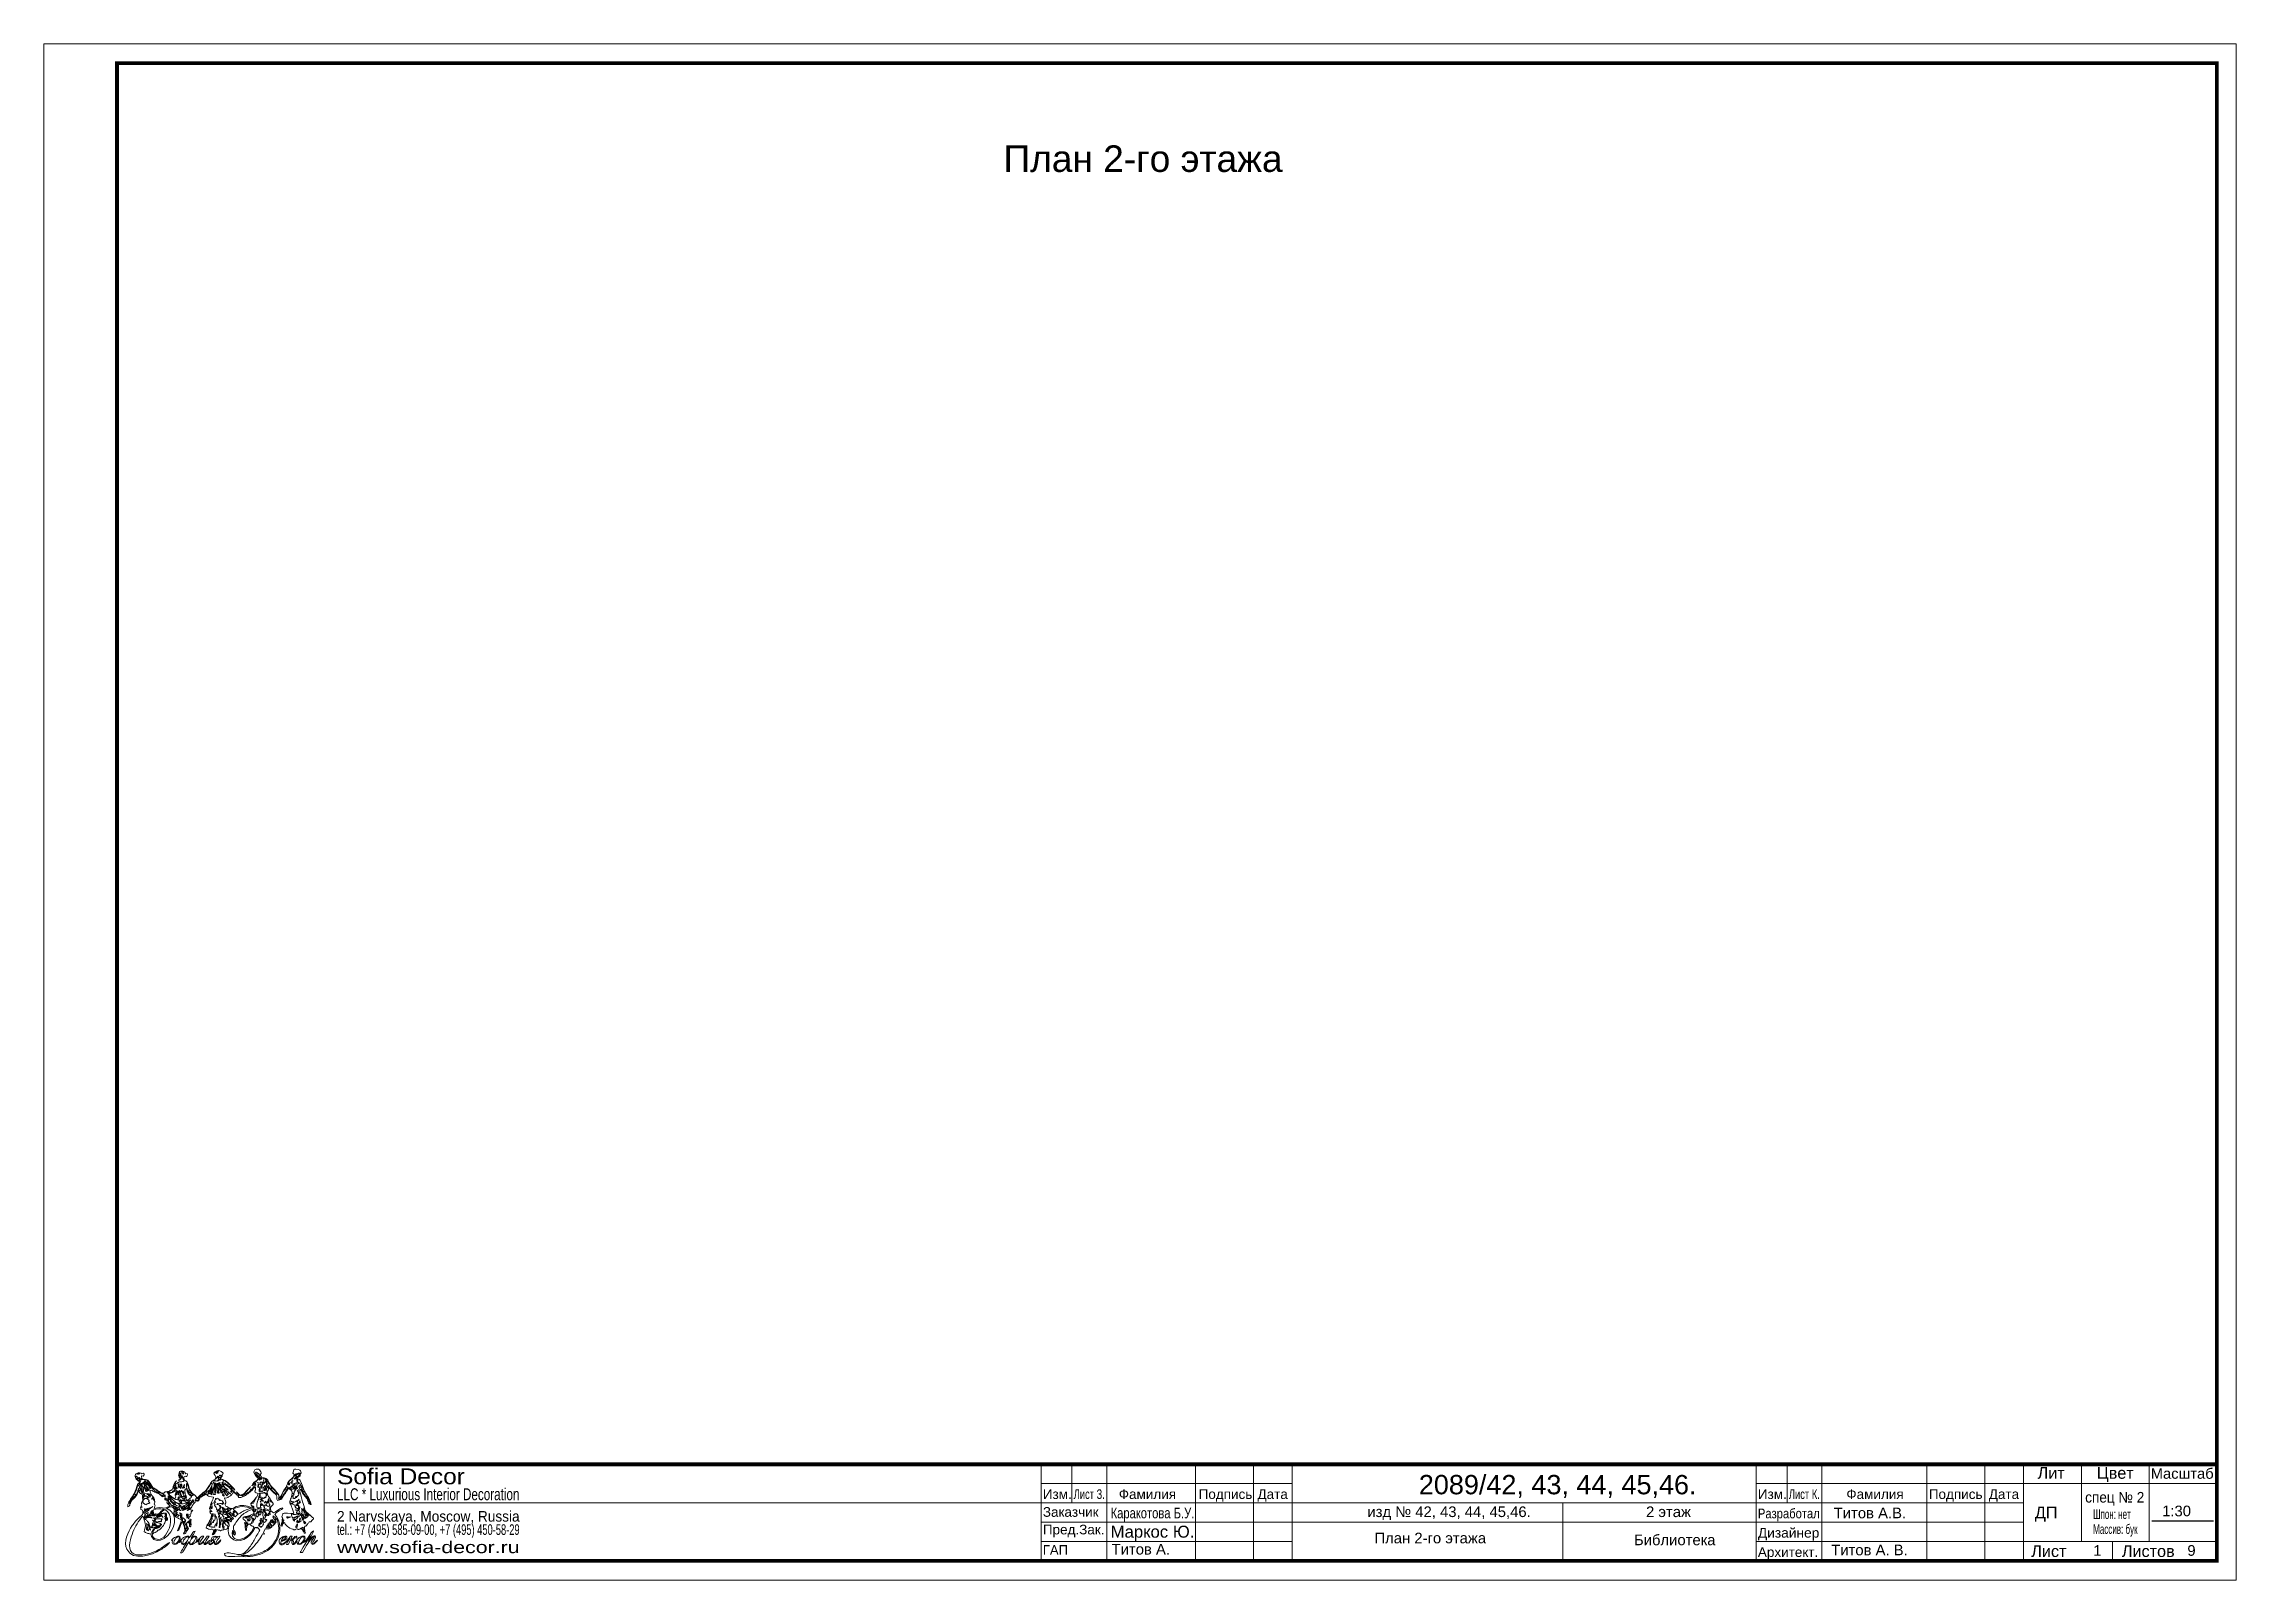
# Model space of a CAD drawing. Header units: millimetres. Extents: x 0 to 413, y 0 to 289.
import ezdxf
from ezdxf.enums import TextEntityAlignment as Align

# ---------------------------------------------------------------- set-up
doc = ezdxf.new("R2010")
doc.units = ezdxf.units.MM
doc.layers.add('Dimension', color=7, linetype='Continuous')
doc.layers.add('ШТАМП', color=7, linetype='Continuous', lineweight=5)
doc.styles.get("Standard").update_dxf_attribs({"font": 'arial.ttf'})

msp = doc.modelspace()

# ---------------------------------------------------------------- texts
at = {"layer": 'ШТАМП', "color": 0, "lineweight": -3}
for s, height, p in [('План 2-го этажа', 5, (180.75, 265.2)), ('изд № 42, 43, 44, 45,46.', 2, (249.29, 11.88)), ('2 этаж', 2, (301.77, 11.88)), ('1:30', 2, (398.98, 12.03)), ('План 2-го этажа', 2, (250.62, 6.93)), ('Библиотека', 2, (299.5, 6.58)), ('Титов А.', 2, (201.11, 4.82))]:
    msp.add_text(s, height=height, dxfattribs=at).set_placement(p)
at = {"layer": 'ШТАМП', "color": 0, "lineweight": -3, "width": 0.755654}
msp.add_text('Каракотова Б.У.', height=2, dxfattribs=at).set_placement((200.93, 11.64), (216.7, 11.64), align=Align.FIT)
at = {"layer": 'ШТАМП', "color": 0, "lineweight": -3}
for s, p in [('Титов А.В.', (337.12, 13.65)), ('Титов А. В.    ', (336.65, 6.68))]:
    msp.add_text(s, height=2, dxfattribs=at).set_placement(p, align=Align.TOP_LEFT)
msp.add_text('Маркос Ю.', height=2.256, dxfattribs=at).set_placement((200.93, 8), (216.7, 8), align=Align.ALIGNED)
for s, p in [('1', (386.79, 6.59)), ('9', (404.51, 6.59))]:
    msp.add_text(s, height=2, dxfattribs=at).set_placement(p, align=Align.TOP_CENTER)

# ---------------------------------------------------------------- blocks, each defined once
blk = doc.blocks.new('A$C785F2B6D')
at = {"color": 0, "linetype": 'ByBlock', "lineweight": -2}
for points, knots in [([(108.6, 37.1), (109.1, 37.5), (109.4, 37.7), (109.5, 38.5), (109.5, 38.5), (108.7, 38.3), (108.8, 38.2), (108.6, 37.4), (108.6, 37.4), (108.6, 37.4), (108.6, 37.5), (108.6, 37.5), (108.6, 37.5), (108.2, 38.1), (108.6, 37.9), (107.6, 38.1), (107.6, 38.1), (107.1, 38.2), (106.7, 38.3), (106.2, 38.5), (106.2, 38.5), (106.6, 39.6), (108.3, 42.3), (109.1, 44), (109.1, 44), (109.3, 44.5), (109.4, 44.9), (109.5, 45.2), (109.5, 45.2), (109.2, 45), (109, 44.7), (108.7, 44.3), (108.7, 44.3), (108, 43.3), (107.4, 41.6), (107.1, 41), (107.1, 41), (106.8, 40.5), (106.2, 39.9), (105.8, 39.3), (105.8, 39.3), (104.8, 37.6), (105.2, 38.4), (105.1, 37.4), (105.1, 37.4), (105, 36.6), (104.6, 36.4), (104.4, 35.5), (104.4, 35.5), (104.7, 35), (107.5, 33.6), (108.2, 33.5), (108.2, 33.5), (109.9, 33.2), (111.8, 33.9), (113.4, 33.4), (113.4, 33.4), (114.5, 29.6), (112.9, 28.8), (112.1, 27), (112.1, 27), (112.1, 27), (113, 26.4), (113, 26.4), (113, 26.4), (113.6, 26.6), (114.4, 27.3), (114.7, 27.7), (114.7, 27.7), (115.6, 28.7), (116.5, 31.2), (118.1, 33.2), (118.1, 33.2), (119.5, 32.9), (120.2, 32.2), (121.9, 32.4), (121.9, 32.4), (122.5, 31.6), (122, 31.7), (122.8, 31.4), (122.8, 31.4), (123.5, 31.8), (123.1, 31.5), (123.5, 32.3), (123.5, 32.3), (124.6, 32.4), (124.8, 32.4), (125.8, 32.7), (125.8, 32.7), (127.4, 33.2), (126.4, 33), (127.4, 33.7), (127.4, 33.7), (130.2, 32.5), (131.2, 34.7), (133, 35.5), (133, 35.5), (132.4, 30.3), (132.3, 26.4), (136.2, 22.4), (136.2, 22.4), (144.6, 14.1), (160.7, 21.3), (166.8, 36), (166.8, 36), (167.2, 35.9), (167.9, 35.8), (168.2, 35.7), (168.2, 35.7), (168.7, 35.5), (168.5, 35.5), (169.2, 35.3), (169.2, 35.3), (169.6, 35.9), (169.5, 36.1), (170.2, 36.4), (170.2, 36.4), (170.2, 36.4), (169.8, 35.3), (169.8, 35.3), (169.8, 35.3), (170.9, 34.8), (170.8, 35.1), (171.5, 34), (171.5, 34), (172, 33.4), (172.5, 33.1), (172.8, 32.5), (172.8, 32.5), (170.7, 28.4), (168, 23.9), (165.7, 19.8), (165.7, 19.8), (163.4, 15.7), (160.7, 11.5), (157.7, 7.9), (157.7, 7.9), (154.3, 3.6), (150.4, 0.6), (144.6, 1.4), (144.6, 1.4), (140.4, 2), (131.4, 4.9), (127.8, 2.4), (127.8, 2.4), (127.9, -0.8), (129.9, -0.9), (132.9, -1.2), (132.9, -1.2), (138.3, -1.9), (143.6, -0.6), (149, -1), (149, -1), (152, -1.3), (154, -1.6), (157, -1.4), (157, -1.4), (166.5, -0.9), (175, 1.4), (183, 6.6), (183, 6.6), (198.5, 16.5), (204, 37.8), (192.2, 52.6), (192.2, 52.6), (193.9, 55.5), (201.5, 58.8), (202.4, 60), (202.4, 60), (202.4, 60), (202, 61), (202, 61), (202, 61), (198.7, 60.4), (193.3, 55.5), (190.6, 54.4), (190.6, 54.4), (190.6, 54.4), (187.1, 57.1), (187.1, 57.1), (187.1, 57.1), (186.8, 58.1), (186.6, 60.4), (186.6, 61.4), (186.6, 61.4), (186.6, 62.4), (187.9, 63), (188.7, 63.7), (188.7, 63.7), (191.6, 65.9), (189.4, 66.9), (188, 69.4), (188, 69.4), (185.9, 72.9), (181.7, 77.9), (182.3, 82), (182.3, 82), (183.6, 83.2), (184, 83.2), (184.3, 85), (184.3, 85), (183.9, 85.6), (183.2, 86.1), (182.6, 86.7), (182.6, 86.7), (181.9, 87.6), (182.2, 88), (182.1, 89.2), (182.1, 89.2), (183, 88.6), (185.5, 85.9), (186.2, 85), (186.2, 85), (187.5, 83.4), (188.7, 82.1), (190.2, 80.7), (190.2, 80.7), (190.9, 80), (194.1, 77.3), (194.4, 76.8), (194.4, 76.8), (195.6, 74.6), (193.6, 72.5), (195.6, 70.3), (195.6, 70.3), (197, 70.8), (200, 71.1), (200.9, 72.5), (200.9, 72.5), (201.8, 74), (202.7, 75.7), (203.7, 77.1), (203.7, 77.1), (204.2, 77.8), (205, 78.7), (205.4, 79.4), (205.4, 79.4), (205.9, 80.2), (206.2, 81), (206.7, 81.7), (206.7, 81.7), (207.5, 82.6), (209.1, 84.9), (209.7, 86), (209.7, 86), (210.6, 85.5), (212, 84.2), (213, 83.5), (213, 83.5), (216.5, 81), (212.7, 73.5), (211.6, 70.5), (211.6, 70.5), (211.1, 69.1), (210.7, 67.5), (211.7, 66.2), (211.7, 66.2), (213.2, 64.2), (212.8, 64.9), (213.6, 62.4), (213.6, 62.4), (214.1, 60.7), (216.3, 55), (216.4, 54), (216.4, 54), (216.4, 54), (211.7, 53.9), (211.7, 53.9), (211.7, 53.9), (206.1, 54.2), (203.8, 54.2), (202.9, 53.9), (202.9, 53.9), (202, 53.6), (202.4, 52.9), (202, 51.7), (202, 51.7), (201.5, 49.8), (200.3, 49.6), (202.4, 47.2), (202.4, 47.2), (201, 45.4), (201.7, 44.1), (201, 42), (201, 42), (200.6, 41), (199.4, 37.6), (201.2, 37.4), (201.2, 37.4), (201.9, 38.1), (201.5, 39.1), (202.3, 40.3), (202.3, 40.3), (202.7, 40.9), (203.5, 41.7), (204.1, 42.1), (204.1, 42.1), (204.9, 41.3), (205.7, 39), (208, 37.4), (208, 37.4), (212.3, 34.3), (209.2, 36.3), (213.5, 34.2), (213.5, 34.2), (214.2, 33.8), (215.7, 33.1), (216.5, 32.9), (216.5, 32.9), (218.3, 32.6), (218.4, 33.4), (219.6, 34), (219.6, 34), (221, 34.7), (221.7, 33.2), (222.9, 33.3), (222.9, 33.3), (223.5, 33.3), (224.2, 33.7), (225.3, 35), (225.3, 35), (228.7, 31.9), (229.3, 28.8), (230.8, 28.3), (230.8, 28.3), (231.7, 29.3), (230.3, 29.5), (230.3, 32.6), (230.3, 32.6), (230.2, 34.4), (229.9, 35.6), (230.5, 37.4), (230.5, 37.4), (231.7, 37.8), (231.5, 37.2), (232.4, 38.4), (232.4, 38.4), (233.9, 40.4), (234.1, 40.3), (235, 41.5), (235, 41.5), (235.5, 42.1), (235.6, 42.7), (236, 43.2), (236, 43.2), (238, 43.2), (238.3, 42.1), (239.5, 44.6), (239.5, 44.6), (240.3, 46.3), (241.5, 45.6), (241.7, 47.9), (241.7, 47.9), (238.7, 49.6), (237.9, 51), (235.5, 52.8), (235.5, 52.8), (233.9, 54.1), (230.7, 56.8), (230.5, 58.8), (230.5, 58.8), (229.6, 58.3), (230.1, 58.5), (230.1, 57.4), (230.1, 57.4), (229.9, 57.9), (230, 57.7), (229.6, 58.3), (229.6, 58.3), (229.5, 58.6), (229.6, 58.7), (229.5, 58.8), (229.5, 58.8), (229.2, 59.3), (229.1, 58.9), (228.8, 58.9), (228.8, 58.9), (228.5, 58.6), (228.4, 58.3), (228.4, 57.9), (228.4, 57.9), (228.4, 57.6), (228.5, 57.3), (228.7, 57), (228.7, 57), (228.7, 56.9), (228.8, 56.8), (228.8, 56.8), (228.8, 56.8), (228.8, 56.8), (228.9, 56.5), (228.9, 56.5), (228.9, 56.5), (229.4, 56.5), (229.8, 56.3), (230.2, 56.9), (230.2, 56.9), (230.3, 55.8), (230.2, 56.2), (229.7, 55.3), (229.7, 55.3), (229.2, 54.3), (229.3, 50.6), (229.1, 49.1), (229.1, 49.1), (229.3, 48.9), (229.4, 48.8), (229.5, 48.8), (229.5, 48.8), (229.6, 48.8), (229.6, 49), (229.8, 49.2), (229.8, 49.2), (229.8, 48.4), (229.9, 48), (229.6, 46.8), (229.6, 46.8), (229.1, 46.8), (228.8, 47), (228.6, 47.3), (228.6, 47.3), (228.2, 47.8), (228.2, 48.8), (228.1, 49.7), (228.1, 49.7), (228.1, 49.7), (227.3, 53), (227.3, 53), (227.3, 53), (226.7, 52.9), (227, 52.6), (226.6, 52.6), (226.6, 52.6), (226.1, 53.6), (226.3, 54), (226.6, 54.3), (226.6, 54.3), (226.9, 54.7), (227.3, 55.1), (227.2, 56.1), (227.2, 56.1), (227.1, 56.1), (227, 56), (227, 56), (227, 56), (227, 56), (226.9, 55.9), (226.8, 55.9), (226.8, 55.9), (226.8, 55.9), (226.6, 55.7), (226.6, 55.7), (226.6, 55.7), (226.5, 55.6), (226.4, 56.1), (226.5, 56.5), (226.5, 56.5), (226.6, 56.8), (226.8, 57.1), (227.2, 57.2), (227.2, 57.2), (227.2, 57.2), (226.2, 60), (226.2, 60), (226.2, 60), (226.2, 60), (227.4, 58.8), (227.4, 58.8), (227.4, 58.8), (228, 59.1), (227.5, 58.6), (228, 59.5), (228, 59.5), (228, 59.5), (228.3, 58.9), (228.3, 58.9), (228.3, 58.9), (228.3, 58.9), (229.1, 59.3), (229.1, 59.3), (229.1, 59.3), (229.4, 59.8), (229.2, 60), (229.2, 60.8), (229.2, 60.8), (229.6, 59.9), (229.5, 59.6), (230.3, 59.1), (230.3, 59.1), (230, 60.9), (228.1, 66.8), (227.4, 68.6), (227.4, 68.6), (226.7, 70.3), (226.4, 73.3), (225.9, 75.2), (225.9, 75.2), (225.4, 77.8), (222.9, 82.7), (224.7, 84.9), (224.7, 84.9), (226.2, 81), (228.6, 78.2), (230.5, 75.9), (230.5, 75.9), (232.1, 74), (233.4, 72.6), (233.7, 71.3), (233.7, 71.3), (233.9, 70.4), (235, 66.5), (235.6, 65.9), (235.6, 65.9), (235.8, 66), (235.9, 66.1), (236, 66.2), (236, 66.2), (236.2, 66.5), (236, 66.9), (236.3, 67.6), (236.3, 67.6), (236.4, 66.9), (236.6, 66.1), (237.1, 65.6), (237.1, 65.6), (237.4, 65.3), (237.8, 65), (238.3, 65), (238.3, 65), (238.4, 65.3), (238.3, 65.7), (238.2, 66.3), (238.2, 66.3), (237.7, 68.9), (235.2, 73.8), (233.6, 76.2), (233.6, 76.2), (233.2, 76.8), (232.9, 77.3), (232.6, 77.5), (232.6, 77.5), (232.7, 77.1), (232.9, 76.6), (233.2, 75.9), (233.2, 75.9), (234.4, 73.6), (236.9, 70.1), (237.1, 67.1), (237.1, 67.1), (236.6, 67.8), (236.2, 69.2), (235.6, 69.5), (235.6, 69.5), (235.1, 68.8), (235.5, 69.1), (235.2, 68.4), (235.2, 68.4), (234.7, 69.4), (234.6, 70.6), (234.4, 71.8), (234.4, 71.8), (234.2, 72.8), (234.2, 72.5), (233.8, 73.2), (233.8, 73.2), (233.6, 73.7), (234.1, 73.4), (233.4, 74.1), (233.4, 74.1), (232, 75.6), (230.7, 76.4), (229.4, 78.2), (229.4, 78.2), (227.2, 81.4), (228, 79.1), (226.5, 83.3), (226.5, 83.3), (225.9, 85.1), (225, 87.4), (225.7, 89.4), (225.7, 89.4), (226.4, 88.7), (227.7, 86.1), (227.8, 85), (227.8, 85), (228.1, 83.4), (227.6, 81.8), (229, 80.8), (229, 80.8), (229.4, 81.5), (229, 81.2), (229.7, 81.9), (229.7, 81.9), (229.8, 81.5), (230.9, 79.7), (231.8, 78.5), (231.8, 78.5), (232.1, 78), (232.5, 77.6), (232.6, 77.5), (232.6, 77.5), (232.5, 77.8), (232.3, 78.2), (232.1, 78.7), (232.1, 78.7), (231.3, 80), (230, 81.8), (229.5, 82.9), (229.5, 82.9), (229.5, 82.9), (226, 91.9), (226, 91.9), (226, 91.9), (224, 99.6), (223.1, 96.4), (220.4, 98.7), (220.4, 98.7), (220.4, 98.7), (220.6, 100), (220.6, 100), (220.6, 100), (221.1, 99.8), (221.4, 99.6), (221.7, 99.7), (221.7, 99.7), (221.9, 99.8), (222.1, 100), (222.6, 100.5), (222.6, 100.5), (223.7, 101.6), (223.4, 101.1), (224.4, 101.9), (224.4, 101.9), (224.7, 102.8), (224.5, 103.5), (225, 104.5), (225, 104.5), (225.5, 105.6), (225.9, 105.6), (225.3, 107), (225.3, 107), (224.6, 108.6), (223.7, 109.6), (221.8, 109.7), (221.8, 109.7), (217.2, 110.2), (216.7, 111.7), (215.9, 107.7), (215.9, 107.7), (215.7, 106.5), (215.2, 106.9), (215.3, 105.4), (215.3, 105.4), (216, 104.3), (216.1, 104.7), (216.9, 104), (216.9, 104), (216.6, 101.6), (215.3, 99.4), (213.4, 98.1), (213.4, 98.1), (210.4, 96.1), (210.7, 96.1), (208.9, 93.2), (208.9, 93.2), (207.6, 91.1), (207.3, 89), (206.3, 86.9), (206.3, 86.9), (205.4, 84.8), (203.8, 84.1), (203.1, 82.3), (203.1, 82.3), (202.9, 82), (202.8, 81.6), (202.8, 81.3), (202.8, 81.3), (202.8, 81.3), (203.4, 82.2), (203.4, 82.2), (203.4, 82.2), (203.4, 82.2), (207.4, 88.1), (207.4, 88.1), (207.4, 88.1), (207.4, 88.1), (209, 86.9), (209, 86.9), (209, 86.9), (209, 86.9), (207.5, 84.8), (207.5, 84.8), (207.5, 84.8), (207.8, 83.8), (207.7, 84.9), (207.8, 84), (207.8, 84), (207.1, 83.2), (207.6, 83), (206.6, 83), (206.6, 83), (207.1, 83.9), (207.2, 83.1), (207.2, 84.3), (207.2, 84.3), (206.6, 84.1), (206.8, 84), (206.2, 83.4), (206.2, 83.4), (206.7, 82.2), (206.8, 83.4), (206.1, 81.7), (206.1, 81.7), (206.1, 81.7), (202.8, 76.9), (202.8, 76.9), (202.8, 76.9), (202.1, 76), (201.4, 74.8), (200.6, 73.9), (200.6, 73.9), (200.6, 73.9), (198.4, 72), (198.4, 72), (198.4, 72), (197, 71), (197.1, 72.4), (196.8, 73.7), (196.8, 73.7), (198.1, 73.7), (197.8, 73.7), (199, 73.9), (199, 73.9), (200.1, 74.2), (199.7, 73.4), (200.4, 74.3), (200.4, 74.3), (200, 75.1), (200.4, 74.6), (199.6, 74.7), (199.6, 74.7), (200.1, 75.6), (200.5, 76.4), (200.9, 77.2), (200.9, 77.2), (201.2, 77.9), (201.7, 78.9), (202.1, 79.7), (202.1, 79.7), (202.2, 80), (202.4, 80.4), (202.5, 80.6), (202.5, 80.6), (202.2, 80.4), (201.9, 80.2), (201.7, 79.9), (201.7, 79.9), (201.2, 78.9), (200.9, 77.6), (200.2, 76.6), (200.2, 76.6), (199.5, 75.6), (198.8, 74.1), (197.6, 74.5), (197.6, 74.5), (197.2, 75.5), (197.6, 75.9), (197.2, 77), (197.2, 77), (196.5, 78.4), (194.5, 80.8), (193.6, 82.1), (193.6, 82.1), (191.4, 85), (188.9, 86.9), (188, 88.2), (188, 88.2), (186.4, 90.6), (184.7, 92.5), (183.5, 95.2), (183.5, 95.2), (182.8, 96.7), (182.1, 97.6), (180.9, 98.6), (180.9, 98.6), (180, 99.3), (177.2, 99.5), (176.6, 99.1), (176.6, 99.1), (177.3, 98.4), (178.2, 99), (178.3, 97.6), (178.3, 97.6), (178.4, 96.4), (177.4, 94.2), (176.5, 93.4), (176.5, 93.4), (175.5, 92.5), (175.5, 93.6), (175, 94.1), (175, 94.1), (173.9, 93.5), (174.4, 94.2), (173.5, 93.7), (173.5, 93.7), (174.1, 92.4), (173.4, 93.1), (174.5, 92.4), (174.5, 92.4), (172.2, 91.7), (169.9, 93.6), (168, 94.6), (168, 94.6), (168, 94.6), (171.1, 97.5), (171.1, 97.5), (171.1, 97.5), (172, 98.3), (170.9, 97.4), (172, 97.9), (172, 97.9), (171.7, 99.1), (172, 99.5), (173, 100.2), (173, 100.2), (173.1, 98.2), (172.7, 98), (172.6, 96.4), (172.6, 96.4), (174.3, 96.6), (173.7, 98.2), (173.7, 99.7), (173.7, 99.7), (174.2, 99.3), (174.7, 98.4), (174.4, 97.6), (174.4, 97.6), (176.2, 97.6), (175.2, 98.4), (176.1, 99.3), (176.1, 99.3), (174.5, 100.1), (173.8, 102.3), (173.9, 104), (173.9, 104), (174.9, 105.3), (175.3, 105), (174.2, 106.7), (174.2, 106.7), (173.6, 107.6), (173.6, 108.7), (172.7, 109.3), (172.7, 109.3), (170.8, 110.7), (168.5, 111.1), (166.7, 109.4), (166.7, 109.4), (166.1, 108.9), (165.5, 107), (165.5, 106.3), (165.5, 106.3), (165.6, 105), (167.5, 101.7), (168.5, 100.8), (168.5, 100.8), (169.2, 100.1), (170.1, 99.6), (170.7, 98.9), (170.7, 98.9), (170.3, 97.5), (170.6, 97.5), (169.4, 96.4), (169.4, 96.4), (167.5, 94.7), (164.3, 93.2), (162.6, 88.9), (162.6, 88.9), (163.1, 89.2), (163.4, 89.9), (164.1, 90.8), (164.1, 90.8), (165, 92), (166.3, 93.4), (167.1, 93.7), (167.1, 93.7), (167.4, 92.7), (167.9, 91.5), (167.9, 90.4), (167.9, 90.4), (167.9, 90.1), (168, 89.7), (167.6, 89.6), (167.6, 89.6), (167.2, 91.3), (166.7, 89.9), (167.1, 91.2), (167.1, 91.2), (167.1, 91.2), (166.6, 92.1), (166.6, 92.1), (166.6, 92.1), (166.2, 91.5), (166, 91.6), (165.7, 91), (165.7, 91), (165.5, 90.6), (165.2, 90), (165.1, 89.6), (165.1, 89.6), (165.5, 89.5), (165.6, 89.7), (166, 89.6), (166, 89.6), (166, 89.6), (165.3, 88.3), (165.3, 88.3), (165.3, 88.3), (165, 87.3), (163.5, 85.4), (162.9, 84.7), (162.9, 84.7), (162.2, 83.8), (159.3, 81.4), (158.3, 80.8), (158.3, 80.8), (157.9, 80.5), (157.1, 80.3), (157, 80.2), (157, 80.2), (156.5, 79.7), (157.1, 79.7), (156.1, 79.1), (156.1, 79.1), (154.7, 78.4), (155.1, 79.4), (153.8, 78.3), (153.8, 78.3), (152.8, 77.4), (153.8, 77.7), (152.5, 77.2), (152.5, 77.2), (150.6, 76.5), (151, 75.5), (148.3, 76.6), (148.3, 76.6), (148.6, 77.1), (148.4, 76.4), (148.8, 77.2), (148.8, 77.2), (147.1, 77.1), (146.6, 78), (145.6, 79), (145.6, 79), (145.1, 79.5), (144.6, 80.1), (144.1, 80.7), (144.1, 80.7), (143.8, 81), (143.4, 81.3), (143, 81.5), (143, 81.5), (143.3, 80.7), (143.8, 80.1), (144.4, 79.6), (144.4, 79.6), (145.3, 78.7), (146.6, 78), (147.1, 77), (147.1, 77), (147.1, 77), (146.5, 76.4), (146.5, 76.4), (146.5, 76.4), (145.3, 77.1), (145.9, 77), (145.3, 77.8), (145.3, 77.8), (144.9, 78.3), (144.1, 78.6), (143.6, 78.9), (143.6, 78.9), (142.9, 79.3), (142.7, 79.6), (142, 79.8), (142, 79.8), (142, 79.8), (141.4, 80.2), (141.4, 80.2), (141.4, 80.2), (140.6, 81.4), (139, 82.6), (138.1, 83.6), (138.1, 83.6), (137.4, 84.7), (136.7, 83.7), (136.4, 85.2), (136.4, 85.2), (137.1, 84.7), (136.5, 84.8), (137.4, 84.6), (137.4, 84.6), (137.2, 85.4), (135.8, 87.4), (135.5, 88.2), (135.5, 88.2), (135.4, 88.3), (135, 88.7), (134.6, 88.6), (134.6, 88.6), (134.6, 88.6), (135.1, 87.6), (135.1, 87.6), (135.1, 87.6), (134.1, 87.5), (134, 87.9), (133, 88.4), (133, 88.4), (132.3, 88.8), (131.1, 90.5), (129.9, 91.2), (129.9, 91.2), (128.9, 91.8), (129.1, 91.4), (128.3, 92.4), (128.3, 92.4), (125.8, 91.9), (126.9, 92.5), (125.6, 93.8), (125.6, 93.8), (126.6, 94.4), (126.1, 94.3), (125.8, 95), (125.8, 95), (125.8, 95), (126.9, 95.3), (126.9, 95.3), (126.9, 95.3), (126.7, 96.5), (126.7, 96.3), (125.7, 96.3), (125.7, 96.3), (126.5, 96.8), (126.3, 96.2), (126.1, 97), (126.1, 97), (124.5, 97.4), (123.6, 97.5), (122.2, 98.3), (122.2, 98.3), (122.9, 98.7), (122.3, 98.3), (123, 98.5), (123, 98.5), (123.7, 98.7), (123.8, 99.4), (124.1, 100.1), (124.1, 100.1), (124.4, 101), (124.6, 100.7), (124.8, 101.5), (124.8, 101.5), (124.9, 102.1), (124.8, 102.6), (124.9, 103.3), (124.9, 103.3), (125.8, 104.1), (125.9, 103.8), (126, 105.1), (126, 105.1), (125.7, 106), (121.2, 108.7), (120.6, 108.4), (120.6, 108.4), (120.6, 108.4), (119.3, 106.9), (119.3, 106.9), (119.3, 106.9), (118.5, 107), (119.5, 107.1), (118.3, 107.1), (118.3, 107.1), (118.2, 105.7), (118.2, 107), (117.9, 105.6), (117.9, 105.6), (119, 105.9), (119, 106.5), (119.7, 105.8), (119.7, 105.8), (118.9, 105.4), (119.3, 105.8), (118.3, 105), (118.3, 105), (117.3, 104.3), (117, 104.7), (116.7, 104.9), (116.7, 104.9), (117.3, 105.2), (116.7, 104.7), (117.6, 105.2), (117.6, 105.2), (117.5, 105.8), (117.9, 105.4), (117.5, 106.5), (117.5, 106.5), (116.2, 106.1), (117.5, 106.7), (116.5, 105.5), (116.5, 105.5), (115.7, 105.6), (116.5, 105.4), (116.2, 105.9), (116.2, 105.9), (116.2, 105.9), (114.7, 105.2), (114.7, 105.2), (114.7, 105.2), (115.4, 106.7), (115.6, 105.8), (116.9, 106.7), (116.9, 106.7), (117.5, 107.1), (117.6, 107.2), (118.3, 107.4), (118.3, 107.4), (119.2, 107.6), (118.9, 107.1), (119.6, 107.9), (119.6, 107.9), (119.2, 108.2), (119.7, 108.2), (118.6, 108.1), (118.6, 108.1), (117.6, 107.9), (116.5, 107.2), (115.7, 106.7), (115.7, 106.7), (111.6, 104.5), (116.4, 103.3), (116.9, 100.6), (116.9, 100.6), (117.2, 99.1), (115.6, 98.4), (115.6, 97.1), (115.6, 97.1), (116.4, 97.6), (117.8, 99.2), (118.3, 100), (118.3, 100), (118.7, 100.7), (118.4, 100.5), (118.9, 101.2), (118.9, 101.2), (119.8, 100.8), (119.4, 100.8), (120.3, 100.4), (120.3, 100.4), (120.9, 101.4), (120.5, 101.1), (121.6, 101.6), (121.6, 101.6), (121.7, 102.5), (121.4, 101.9), (121.6, 102.7), (121.6, 102.7), (123, 102.7), (122.8, 101.6), (124.2, 102.6), (124.2, 102.6), (124.2, 102.6), (124.1, 101.3), (124.1, 101.3), (124.1, 101.3), (123.1, 101.3), (123.6, 101.9), (123.1, 101.4), (123.1, 101.4), (122.7, 101), (123.2, 100.9), (123.4, 100.7), (123.4, 100.7), (123.4, 100.7), (122.6, 100.3), (122.6, 100.3), (122.6, 100.3), (123.2, 99), (122.8, 100.7), (123.3, 99.4), (123.3, 99.4), (121.1, 99.2), (121.8, 100), (120.4, 100.1), (120.4, 100.1), (120.5, 99.5), (121, 99.2), (121, 99.2), (121, 99.2), (121, 99.2), (119.5, 99.6), (119.5, 99.6), (119.5, 99.6), (119.6, 99.2), (120.8, 97.9), (121.2, 97.5), (121.2, 97.5), (121.9, 96.8), (122.4, 97.2), (122.8, 97.2), (122.8, 97.2), (123.8, 97.1), (122.9, 97.2), (123.2, 96.9), (123.2, 96.9), (121.3, 96), (122.4, 96.6), (120.7, 96.5), (120.7, 96.5), (120.7, 96.5), (120.3, 95.3), (120.3, 95.3), (120.3, 95.3), (120.3, 95.3), (119.4, 95.6), (119.4, 95.6), (119.4, 95.6), (120.2, 96.4), (119.7, 95.9), (120.3, 96.9), (120.3, 96.9), (118.8, 96.7), (120.6, 96.7), (119, 96.4), (119, 96.4), (119.6, 95.7), (119.3, 96.2), (119.3, 95.7), (119.3, 95.7), (119.3, 95.7), (118.2, 94.9), (118.2, 94.9), (118.2, 94.9), (117.3, 95.8), (117, 95.1), (116, 94.8), (116, 94.8), (115.8, 95.3), (115.8, 95.6), (115.3, 95.7), (115.3, 95.7), (115.1, 95.4), (115.2, 95.5), (115.2, 95.2), (115.2, 95.2), (115.1, 95), (115.2, 95.1), (115.1, 94.8), (115.1, 94.8), (115.1, 94.8), (114.9, 95.2), (114.9, 95.2), (114.9, 95.2), (114.9, 95.2), (114.9, 95.2), (114.9, 95.3), (114.9, 95.3), (114.9, 95.3), (114.8, 95.3), (114.8, 95.4), (114.8, 95.4), (114, 95), (114.2, 94.8), (113.6, 95.2), (113.6, 95.2), (114, 95.3), (114.1, 95.6), (114.6, 96), (114.6, 96), (115.4, 96.7), (115.2, 96.1), (115.4, 97.1), (115.4, 97.1), (114.9, 96.9), (112.2, 95.2), (111.9, 94.9), (111.9, 94.9), (109.4, 91.7), (107.6, 88), (105.3, 84.8), (105.3, 84.8), (103.7, 82.5), (101.5, 81.4), (99.5, 79.4), (99.5, 79.4), (98.1, 77.9), (96.5, 76.9), (95, 75.6), (95, 75.6), (94, 74.7), (93.2, 72.2), (90.3, 76.5), (90.3, 76.5), (88.7, 78.7), (88.8, 77.5), (87, 79.1), (87, 79.1), (83.2, 82.3), (82.5, 86.3), (81.3, 91), (81.3, 91), (80.2, 95.8), (76.5, 95.7), (76.1, 97.6), (76.1, 97.6), (75.7, 99.3), (75.9, 100.7), (77.4, 101.5), (77.4, 101.5), (78.2, 101.3), (78.6, 100.5), (79.5, 101), (79.5, 101), (80.5, 101.7), (81.6, 106.6), (78.3, 104.4), (78.3, 104.4), (78.1, 104.7), (78.2, 104.5), (77.9, 104.9), (77.9, 104.9), (76.9, 106.4), (76.5, 107.4), (74.6, 107.7), (74.6, 107.7), (75, 106.8), (75.5, 106.9), (75.6, 105.5), (75.6, 105.5), (75.6, 104.3), (75.1, 104.5), (75, 103.7), (75, 103.7), (73, 106.5), (73.8, 105.1), (73.8, 106.4), (73.8, 106.4), (73.1, 106.8), (73.1, 106.1), (72.5, 107.8), (72.5, 107.8), (72.5, 107.8), (74.2, 107.1), (74.2, 107.1), (74.2, 107.1), (74.1, 107.8), (74.5, 107.9), (73.5, 107.9), (73.5, 107.9), (72.4, 108.1), (70.9, 107.7), (70.3, 106.7), (70.3, 106.7), (70.3, 106.7), (69.2, 102.1), (69.2, 102.1), (69.2, 102.1), (70.1, 100.9), (69.7, 101.6), (69.9, 99.9), (69.9, 99.9), (70, 99), (70.3, 98.8), (71.2, 98.7), (71.2, 98.7), (71.7, 98.6), (71.4, 98.7), (71.7, 98.5), (71.7, 98.5), (71.5, 97.2), (69.7, 96.7), (68.5, 96.2), (68.5, 96.2), (69.4, 95.8), (71.4, 96.8), (71.9, 97.6), (71.9, 97.6), (72.2, 98.2), (72.5, 98.9), (72.9, 99.4), (72.9, 99.4), (73.4, 100), (73.7, 100), (74.1, 100.5), (74.1, 100.5), (75, 99), (74.4, 99.5), (74.8, 98.1), (74.8, 98.1), (75.1, 96.8), (75.2, 98.3), (75.9, 96.5), (75.9, 96.5), (75.9, 96.5), (75.4, 96), (75.4, 96), (75.4, 96), (76, 95.7), (76.2, 95.5), (76.2, 94.9), (76.2, 94.9), (75.4, 94.3), (75.8, 94.7), (75.1, 94.7), (75.1, 94.7), (74.3, 94.6), (75.3, 94.7), (74.2, 94.4), (74.2, 94.4), (73.3, 94.1), (73.6, 94.3), (73, 94.3), (73, 94.3), (72.2, 94.2), (72.8, 94.2), (72.1, 94), (72.1, 94), (71, 93.8), (71.8, 94.1), (70.9, 94), (70.9, 94), (69.4, 93.8), (69.6, 94.5), (69.2, 92.8), (69.2, 92.8), (69.2, 92.8), (68.5, 93.5), (68.5, 93.5), (68.5, 93.5), (67.8, 93.2), (67.3, 92.5), (66.8, 92), (66.8, 92), (66.4, 91.7), (66.1, 91.5), (65.8, 91.5), (65.8, 91.5), (65.5, 91.5), (65.3, 91.7), (64.9, 92.1), (64.9, 92.1), (64.9, 92.1), (65.6, 94.4), (65.6, 94.4), (65.6, 94.4), (65.9, 94.8), (66.6, 95.1), (67, 95.5), (67, 95.5), (65, 96.5), (61.6, 87.1), (61.7, 85.7), (61.7, 85.7), (61.7, 85.7), (63, 86.9), (63, 86.9), (63, 86.9), (63.6, 85.4), (64.5, 86.2), (63.5, 84.1), (63.5, 84.1), (62.9, 82.9), (63.2, 83.3), (63.1, 82.7), (63.1, 82.7), (63.1, 82.7), (61.5, 82.3), (61.5, 82.3), (61.5, 82.3), (61.5, 82.3), (61.6, 81.6), (61.6, 81.6), (61.6, 81.6), (62.6, 81.1), (61.6, 81.9), (62.6, 81.4), (62.6, 81.4), (61.6, 81.2), (60.6, 80.5), (59.4, 80.3), (59.4, 80.3), (59.3, 80.6), (59.6, 80.5), (59.4, 80.9), (59.4, 80.9), (58.5, 80.9), (57.7, 80.4), (56.9, 80.3), (56.9, 80.3), (56.5, 80.2), (56.2, 80.2), (55.8, 80.3), (55.8, 80.3), (55.8, 80.6), (55.9, 80.9), (56.1, 81.1), (56.1, 81.1), (57.2, 82.2), (60.7, 82.4), (61.6, 85.1), (61.6, 85.1), (61, 84.9), (60.9, 84.2), (59.7, 83.5), (59.7, 83.5), (58.3, 82.8), (56.6, 81.9), (55, 81.7), (55, 81.7), (54, 81.6), (53.5, 81.3), (52.1, 81.4), (52.1, 81.4), (50.7, 77.4), (45.6, 80.8), (43.3, 82.4), (43.3, 82.4), (42, 83.4), (40.7, 84.4), (39.2, 85.2), (39.2, 85.2), (37.1, 86.5), (36.9, 86.1), (35.5, 88.3), (35.5, 88.3), (34, 90.7), (31.9, 94.6), (29.7, 96.2), (29.7, 96.2), (28.1, 97.5), (26.1, 96.5), (24, 97.4), (24, 97.4), (22.2, 98.1), (21.4, 99.7), (22, 101.7), (22, 101.7), (22, 101.7), (24, 101.5), (24, 101.5), (24, 101.5), (25.1, 102.6), (25.5, 103.7), (24.5, 105), (24.5, 105), (23.4, 105.3), (23.1, 104.8), (22.2, 104.3), (22.2, 104.3), (21.1, 104.8), (20.4, 105.7), (19.2, 105.8), (19.2, 105.8), (17.4, 105.8), (18.2, 105.6), (18, 105.3), (18, 105.3), (18.7, 105), (18.5, 105.2), (19.2, 105.1), (19.2, 105.1), (19.2, 105.1), (19.7, 104.9), (19.7, 104.9), (19.7, 104.9), (19.1, 104.6), (18.8, 104.8), (17.9, 104.8), (17.9, 104.8), (19.1, 103.7), (18.3, 104.7), (19.3, 104.1), (19.3, 104.1), (18.8, 104), (18.5, 104.3), (17.8, 104.5), (17.8, 104.5), (16.8, 104), (17.9, 104.1), (16.8, 104), (16.8, 104), (16.6, 104.2), (16.6, 104.3), (16.5, 104.4), (16.5, 104.4), (16.4, 104.4), (16.4, 104.4), (16.4, 104.5), (16.4, 104.5), (16.4, 104.6), (16.3, 104.6), (16.3, 104.6), (16.3, 104.6), (17.5, 104.7), (16.4, 104.5), (17.6, 104.4), (17.6, 104.4), (17.7, 105.4), (17.7, 104.7), (17.7, 105.6), (17.7, 105.6), (16.2, 105.5), (15.2, 104.7), (14.3, 103.4), (14.3, 103.4), (13.3, 102.1), (13.5, 101.3), (14.1, 99.8), (14.1, 99.8), (15, 97.3), (14.8, 97.4), (16.3, 96.5), (16.3, 96.5), (17, 96), (17, 95.3), (17.5, 95), (17.5, 95), (18.3, 94.6), (18.5, 95.3), (19.6, 95.3), (19.6, 95.3), (19.7, 93.8), (19.1, 93.1), (17.9, 92.3), (17.9, 92.3), (15.8, 91), (15.4, 86.2), (13.8, 82.2), (13.8, 82.2), (12.2, 78.1), (7.2, 71.5), (6.9, 70.4), (6.9, 70.4), (8.1, 70.7), (9.6, 73.5), (10.2, 74.7), (10.2, 74.7), (11.3, 76.7), (12, 77.4), (13.2, 79.1), (13.2, 79.1), (13.9, 80.2), (14.7, 83), (15.4, 84.5), (15.4, 84.5), (16.3, 86.2), (16.1, 88), (17.1, 90.1), (17.1, 90.1), (18.5, 89.4), (19.1, 88.1), (19.2, 86.6), (19.2, 86.6), (19.2, 86.6), (17.9, 85.1), (17.9, 85.1), (17.9, 85.1), (17.6, 84.3), (17.4, 84.2), (17.3, 83.2), (17.3, 83.2), (17.1, 81.8), (16.2, 80.5), (15.7, 79.4), (15.7, 79.4), (14.9, 77.5), (15.3, 78.4), (13.9, 78), (13.9, 78), (14.2, 76.3), (14.2, 78.2), (14.6, 76.9), (14.6, 76.9), (13.4, 76.3), (13.2, 75.8), (12.3, 74.8), (12.3, 74.8), (10.6, 72.7), (9.5, 72.5), (9.1, 72.1), (9.1, 72.1), (8.7, 71.7), (8.7, 71.3), (8.4, 70.9), (8.4, 70.9), (8.2, 70.5), (8.1, 70.6), (7.7, 70.1), (7.7, 70.1), (7.4, 69.5), (9, 69.1), (5.7, 66.7), (5.7, 66.7), (6, 68), (6.7, 68.7), (6.9, 70), (6.9, 70), (6.1, 69.6), (6.4, 69.6), (5.8, 68.4), (5.8, 68.4), (5.1, 67.1), (3.6, 63.4), (4.4, 62.2), (4.4, 62.2), (5.3, 62.3), (6.6, 63.7), (7.1, 64.5), (7.1, 64.5), (6.6, 65.9), (6.7, 65.9), (7.7, 67.1), (7.7, 67.1), (8.4, 68), (8.6, 68.9), (9.1, 69.8), (9.1, 69.8), (11.2, 73.1), (15.5, 74.6), (18.8, 84.4), (18.8, 84.4), (19.7, 83), (18.5, 81.9), (19.3, 80.4), (19.3, 80.4), (19.9, 79.1), (21.4, 79), (22.4, 78.4), (22.4, 78.4), (23, 76.6), (23.9, 71.2), (23.1, 69.5), (23.1, 69.5), (22.4, 68.3), (21.5, 68.3), (21.8, 65.9), (21.8, 65.9), (21.9, 64.8), (22.3, 65.3), (21.9, 64.2), (21.9, 64.2), (21.6, 63.5), (21.4, 63.1), (21.3, 62.4), (21.3, 62.4), (22.2, 62.7), (21.8, 63), (22.6, 62.4), (22.6, 62.4), (22.4, 61.7), (22, 61.8), (21.3, 61.3), (21.3, 61.3), (20.7, 62.2), (21.3, 61.4), (21.1, 62.3), (21.1, 62.3), (21.1, 62.3), (20.4, 61.5), (20.4, 61.5), (20.4, 61.5), (21.1, 58.5), (20.6, 58.8), (22.4, 58.3), (22.4, 58.3), (23.3, 58.1), (23.1, 57.8), (23.3, 56.7), (23.3, 56.7), (24.3, 51.9), (23, 52.4), (19.3, 49.1), (19.3, 49.1), (15.8, 45.8), (12.6, 42.1), (9.9, 38.2), (9.9, 38.2), (4.6, 30.7), (-1.5, 16.9), (3.1, 8), (3.1, 8), (11.4, -7.7), (34.4, 0.1), (46.3, 7.5), (46.3, 7.5), (49.5, 9.4), (55.7, 13.4), (57.4, 16.6), (57.4, 16.6), (54, 15.4), (47.5, 8.1), (36.5, 4.1), (36.5, 4.1), (30.1, 1.7), (14.8, -1.8), (9.5, 3.7), (9.5, 3.7), (3.6, 9.9), (8.2, 23), (10.7, 29.9), (10.7, 29.9), (13.4, 37.5), (18, 44.3), (23.5, 50.2), (23.5, 50.2), (24.7, 48.7), (26.3, 43), (26.6, 40.9), (26.6, 40.9), (27.2, 37.2), (25.7, 33.8), (25.4, 30.3), (25.4, 30.3), (26.7, 29.7), (27.4, 28.9), (28.9, 28.5), (28.9, 28.5), (30.6, 28.1), (31.5, 27.8), (33.3, 27.7), (33.3, 27.7), (35.1, 25.6), (34, 23.1), (37.6, 20.5), (37.6, 20.5), (47.4, 13.5), (66.4, 32.2), (64.1, 47.7), (64.1, 47.7), (63.4, 52), (61, 55.9), (57.4, 58.2), (57.4, 58.2), (57, 58.4), (53.7, 60), (53.8, 60.1), (53.8, 60.1), (55.4, 60.6), (56.8, 61.7), (59.4, 62.2), (59.4, 62.2), (61.6, 62.6), (61.4, 61.5), (63.7, 59.6), (63.7, 59.6), (63.7, 55.5), (62.1, 53), (65.3, 49.7), (65.3, 49.7), (66.4, 48.6), (67.8, 48.1), (69, 47.5), (69, 47.5), (69, 47.5), (72.8, 45.6), (72.8, 45.6), (72.8, 45.6), (72.7, 42), (67.8, 33), (67.9, 31.5), (67.9, 31.5), (69, 31.5), (69.4, 32.9), (69.8, 33.8), (69.8, 33.8), (71.2, 36.7), (72.4, 39.7), (73.5, 42.8), (73.5, 42.8), (75, 42.1), (76.6, 37.5), (76.8, 35.8), (76.8, 35.8), (77.8, 28.6), (75.6, 29.9), (75.6, 27.8), (75.6, 27.8), (77, 27.3), (78.1, 28.8), (78.9, 29.9), (78.9, 29.9), (79.7, 31.2), (80, 32), (81.1, 33.4), (81.1, 33.4), (82.7, 35.3), (81.1, 35.7), (80.3, 37.1), (80.3, 37.1), (79.5, 38.4), (79.6, 40.2), (79.3, 41.6), (79.3, 41.6), (80.2, 42.3), (79.8, 41.5), (80.5, 42.2), (80.5, 42.2), (80.7, 42.4), (80.8, 43), (81, 43.2), (81, 43.2), (83.9, 40.4), (83.1, 38.1), (83.2, 36.9), (83.2, 36.9), (84.1, 36.7), (84.1, 36.7), (84.6, 37.7), (84.6, 37.7), (84.8, 38), (85.2, 39), (85.2, 39.4), (85.2, 39.4), (85.3, 40.8), (84.5, 41.9), (84.8, 43.4), (84.8, 43.4), (85.9, 48.6), (83.6, 45.1), (81.3, 47.1), (81.3, 47.1), (83.7, 51), (83.4, 49.2), (84.2, 50.6), (84.2, 50.6), (84.2, 50.6), (83.7, 52.4), (83.7, 52.4), (83.7, 52.4), (85.6, 53.6), (85.1, 54.2), (85.2, 56), (85.2, 56), (85.8, 56.5), (86.8, 56.8), (87.4, 57.2), (87.4, 57.2), (86.9, 58.5), (84.8, 57.8), (83.2, 58.9), (83.2, 58.9), (84.2, 59.5), (85.9, 62.3), (86.7, 63.5), (86.7, 63.5), (88.4, 66.1), (87.9, 66.1), (90.4, 68), (90.4, 68), (90.4, 68), (90.4, 71.3), (90.4, 71.3), (90.4, 71.3), (91.4, 70.5), (92.1, 69.1), (93.5, 69.4), (93.5, 69.4), (95, 69.7), (95.8, 70.7), (95.3, 72.2), (95.3, 72.2), (97.8, 74.1), (95.6, 73.8), (99.8, 75.8), (99.8, 75.8), (101.7, 76.7), (103.1, 77.9), (104.8, 78.9), (104.8, 78.9), (105.2, 78.2), (105.1, 77.4), (105.9, 76.6), (105.9, 76.6), (107.5, 74.7), (110.1, 75.6), (113.7, 74.7), (113.7, 74.7), (113.1, 71.5), (112.3, 69.7), (110.9, 67), (110.9, 67), (110.7, 66.6), (110.5, 66.2), (110.3, 65.8), (110.3, 65.8), (110, 65.1), (110, 65.2), (110.3, 64.7), (110.3, 64.7), (110.9, 65.3), (110.7, 65.5), (111.1, 66.2), (111.1, 66.2), (111.5, 66.9), (111.5, 66.5), (112, 67.2), (112, 67.2), (112, 66.4), (111.8, 66), (111.7, 65.3), (111.7, 65.3), (111.5, 63.7), (112.7, 61.1), (111.7, 59.7), (111.7, 59.7), (110.7, 60.5), (111.6, 60.2), (111.4, 62.5), (111.4, 62.5), (110.5, 61.6), (111.3, 61.9), (110.3, 62.2), (110.3, 62.2), (110.7, 61.5), (110.8, 61.2), (110.3, 60.4), (110.3, 60.4), (110.3, 60.4), (109.3, 60.9), (109.3, 60.9), (109.3, 60.9), (109.3, 60.9), (110.1, 64), (110.1, 64), (110.1, 64), (109.5, 63.6), (109.1, 62.3), (108.9, 61.5), (108.9, 61.5), (108.5, 59.8), (108.7, 60.2), (109.7, 59.2), (109.7, 59.2), (109.7, 58.1), (109.2, 56.9), (109.2, 55.8), (109.2, 55.8), (109, 52.2), (113.5, 55.6), (109.7, 45.7), (109.7, 45.7), (111.7, 48.6), (112.6, 52.4), (113, 54), (113, 54), (113.8, 53.2), (113, 53.5), (113.1, 52.7), (113.1, 52.7), (113.2, 52.3), (113.4, 52.3), (113.4, 51.8), (113.4, 51.8), (113.4, 51.8), (113.2, 51.3), (113.2, 51.3), (113.2, 51.3), (113.1, 50.7), (113.2, 50.6), (113.1, 50.3), (113.1, 50.3), (112.9, 49.4), (112.5, 49.8), (112, 48.6), (112, 48.6), (111.7, 48), (111.5, 47.1), (111.4, 46.4), (111.4, 46.4), (111.8, 46.8), (112.1, 47.2), (112.2, 47.7), (112.2, 47.7), (112.1, 46.4), (111.4, 45.1), (110.7, 43.9), (110.7, 43.9), (110.2, 43), (110.5, 43.9), (110.3, 42.9), (110.3, 42.9), (109.9, 41.3), (108.1, 39.2), (108.1, 38.4), (108.1, 38.4), (108.1, 38.4), (108.9, 39.2), (108.9, 39.2), (108.9, 39.2), (108.6, 38.1), (108.6, 39.2), (108.4, 38.1), (108.4, 38.1), (109, 38.3), (109, 38.8), (109.5, 39.3), (109.5, 39.3), (108.8, 39.4), (109.2, 38.8), (108.9, 39.7), (108.9, 39.7), (109.8, 40), (109.4, 39.2), (109.9, 40.3), (109.9, 40.3), (109.9, 40.3), (110.5, 39.4), (110.5, 39.4), (110.5, 39.4), (110.7, 39.7), (110.6, 39.5), (110.6, 39.8), (110.6, 39.8), (111, 41.8), (111.5, 41), (112.3, 42.1), (112.3, 42.1), (112.9, 43.2), (113.8, 44.4), (114, 45.7), (114, 45.7), (114, 44), (113.5, 43.5), (113.1, 42), (113.1, 42), (113.8, 42.3), (113.6, 42.4), (113.8, 43.1), (113.8, 43.1), (114.4, 44.7), (115.9, 43.6), (115.9, 46.7), (115.9, 46.7), (115.9, 47.7), (115.4, 53.1), (115.4, 53.2), (115.4, 53.2), (115.4, 53.2), (116.9, 49.9), (116.9, 49.9), (116.9, 49.9), (117.1, 49.1), (116.8, 49.8), (117.4, 49.1), (117.4, 49.1), (118.4, 47.9), (118.8, 43.1), (118.6, 41.8), (118.6, 41.8), (118.4, 40.3), (118, 38.9), (117.8, 37.6), (117.8, 37.6), (117.3, 38.5), (117.9, 40.5), (118.1, 41.6), (118.1, 41.6), (116.9, 41.1), (116.9, 40.1), (116.3, 39.1), (116.3, 39.1), (115.4, 37.6), (115.4, 37.9), (115.4, 36.2), (115.4, 36.2), (115.4, 36.2), (111.5, 36.2), (111.5, 36.2), (111.5, 36.2), (111.5, 36.2), (111.6, 37), (111.6, 37), (111.6, 37), (111.6, 37), (111, 36.3), (111, 36.3), (111, 36.3), (111, 36.3), (108.6, 37.1), (108.6, 37.1)], [0, 0, 0, 0, 0.001825, 0.001825, 0.001825, 0.001825, 0.00365, 0.00365, 0.00365, 0.00365, 0.005474, 0.005474, 0.005474, 0.005474, 0.007299, 0.007299, 0.007299, 0.007299, 0.009124, 0.009124, 0.009124, 0.009124, 0.010949, 0.010949, 0.010949, 0.010949, 0.012774, 0.012774, 0.012774, 0.012774, 0.014599, 0.014599, 0.014599, 0.014599, 0.016423, 0.016423, 0.016423, 0.016423, 0.018248, 0.018248, 0.018248, 0.018248, 0.020073, 0.020073, 0.020073, 0.020073, 0.021898, 0.021898, 0.021898, 0.021898, 0.023723, 0.023723, 0.023723, 0.023723, 0.025547, 0.025547, 0.025547, 0.025547, 0.027372, 0.027372, 0.027372, 0.027372, 0.029197, 0.029197, 0.029197, 0.029197, 0.031022, 0.031022, 0.031022, 0.031022, 0.032847, 0.032847, 0.032847, 0.032847, 0.034672, 0.034672, 0.034672, 0.034672, 0.036496, 0.036496, 0.036496, 0.036496, 0.038321, 0.038321, 0.038321, 0.038321, 0.040146, 0.040146, 0.040146, 0.040146, 0.041971, 0.041971, 0.041971, 0.041971, 0.043796, 0.043796, 0.043796, 0.043796, 0.04562, 0.04562, 0.04562, 0.04562, 0.047445, 0.047445, 0.047445, 0.047445, 0.04927, 0.04927, 0.04927, 0.04927, 0.051095, 0.051095, 0.051095, 0.051095, 0.05292, 0.05292, 0.05292, 0.05292, 0.054745, 0.054745, 0.054745, 0.054745, 0.056569, 0.056569, 0.056569, 0.056569, 0.058394, 0.058394, 0.058394, 0.058394, 0.060219, 0.060219, 0.060219, 0.060219, 0.062044, 0.062044, 0.062044, 0.062044, 0.063869, 0.063869, 0.063869, 0.063869, 0.065693, 0.065693, 0.065693, 0.065693, 0.067518, 0.067518, 0.067518, 0.067518, 0.069343, 0.069343, 0.069343, 0.069343, 0.071168, 0.071168, 0.071168, 0.071168, 0.072993, 0.072993, 0.072993, 0.072993, 0.074818, 0.074818, 0.074818, 0.074818, 0.076642, 0.076642, 0.076642, 0.076642, 0.078467, 0.078467, 0.078467, 0.078467, 0.080292, 0.080292, 0.080292, 0.080292, 0.082117, 0.082117, 0.082117, 0.082117, 0.083942, 0.083942, 0.083942, 0.083942, 0.085766, 0.085766, 0.085766, 0.085766, 0.087591, 0.087591, 0.087591, 0.087591, 0.089416, 0.089416, 0.089416, 0.089416, 0.091241, 0.091241, 0.091241, 0.091241, 0.093066, 0.093066, 0.093066, 0.093066, 0.094891, 0.094891, 0.094891, 0.094891, 0.096715, 0.096715, 0.096715, 0.096715, 0.09854, 0.09854, 0.09854, 0.09854, 0.100365, 0.100365, 0.100365, 0.100365, 0.10219, 0.10219, 0.10219, 0.10219, 0.104015, 0.104015, 0.104015, 0.104015, 0.105839, 0.105839, 0.105839, 0.105839, 0.107664, 0.107664, 0.107664, 0.107664, 0.109489, 0.109489, 0.109489, 0.109489, 0.111314, 0.111314, 0.111314, 0.111314, 0.113139, 0.113139, 0.113139, 0.113139, 0.114964, 0.114964, 0.114964, 0.114964, 0.116788, 0.116788, 0.116788, 0.116788, 0.118613, 0.118613, 0.118613, 0.118613, 0.120438, 0.120438, 0.120438, 0.120438, 0.122263, 0.122263, 0.122263, 0.122263, 0.124088, 0.124088, 0.124088, 0.124088, 0.125912, 0.125912, 0.125912, 0.125912, 0.127737, 0.127737, 0.127737, 0.127737, 0.129562, 0.129562, 0.129562, 0.129562, 0.131387, 0.131387, 0.131387, 0.131387, 0.133212, 0.133212, 0.133212, 0.133212, 0.135036, 0.135036, 0.135036, 0.135037, 0.136861, 0.136861, 0.136861, 0.136861, 0.138686, 0.138686, 0.138686, 0.138686, 0.140511, 0.140511, 0.140511, 0.140511, 0.142336, 0.142336, 0.142336, 0.142336, 0.144161, 0.144161, 0.144161, 0.144161, 0.145985, 0.145985, 0.145985, 0.145985, 0.14781, 0.14781, 0.14781, 0.14781, 0.149635, 0.149635, 0.149635, 0.149635, 0.15146, 0.15146, 0.15146, 0.15146, 0.153285, 0.153285, 0.153285, 0.153285, 0.155109, 0.155109, 0.155109, 0.155109, 0.156934, 0.156934, 0.156934, 0.156934, 0.158759, 0.158759, 0.158759, 0.158759, 0.160584, 0.160584, 0.160584, 0.160584, 0.162409, 0.162409, 0.162409, 0.162409, 0.164234, 0.164234, 0.164234, 0.164234, 0.166058, 0.166058, 0.166058, 0.166058, 0.167883, 0.167883, 0.167883, 0.167883, 0.169708, 0.169708, 0.169708, 0.169708, 0.171533, 0.171533, 0.171533, 0.171533, 0.173358, 0.173358, 0.173358, 0.173358, 0.175182, 0.175182, 0.175182, 0.175182, 0.177007, 0.177007, 0.177007, 0.177007, 0.178832, 0.178832, 0.178832, 0.178832, 0.180657, 0.180657, 0.180657, 0.180657, 0.182482, 0.182482, 0.182482, 0.182482, 0.184307, 0.184307, 0.184307, 0.184307, 0.186131, 0.186131, 0.186131, 0.186131, 0.187956, 0.187956, 0.187956, 0.187956, 0.189781, 0.189781, 0.189781, 0.189781, 0.191606, 0.191606, 0.191606, 0.191606, 0.193431, 0.193431, 0.193431, 0.193431, 0.195255, 0.195255, 0.195255, 0.195255, 0.19708, 0.19708, 0.19708, 0.19708, 0.198905, 0.198905, 0.198905, 0.198905, 0.20073, 0.20073, 0.20073, 0.20073, 0.202555, 0.202555, 0.202555, 0.202555, 0.20438, 0.20438, 0.20438, 0.20438, 0.206204, 0.206204, 0.206204, 0.206204, 0.208029, 0.208029, 0.208029, 0.208029, 0.209854, 0.209854, 0.209854, 0.209854, 0.211679, 0.211679, 0.211679, 0.211679, 0.213504, 0.213504, 0.213504, 0.213504, 0.215328, 0.215328, 0.215328, 0.215328, 0.217153, 0.217153, 0.217153, 0.217153, 0.218978, 0.218978, 0.218978, 0.218978, 0.220803, 0.220803, 0.220803, 0.220803, 0.222628, 0.222628, 0.222628, 0.222628, 0.224453, 0.224453, 0.224453, 0.224453, 0.226277, 0.226277, 0.226277, 0.226277, 0.228102, 0.228102, 0.228102, 0.228102, 0.229927, 0.229927, 0.229927, 0.229927, 0.231752, 0.231752, 0.231752, 0.231752, 0.233577, 0.233577, 0.233577, 0.233577, 0.235401, 0.235401, 0.235401, 0.235401, 0.237226, 0.237226, 0.237226, 0.237226, 0.239051, 0.239051, 0.239051, 0.239051, 0.240876, 0.240876, 0.240876, 0.240876, 0.242701, 0.242701, 0.242701, 0.242701, 0.244526, 0.244526, 0.244526, 0.244526, 0.24635, 0.24635, 0.24635, 0.24635, 0.248175, 0.248175, 0.248175, 0.248175, 0.25, 0.25, 0.25, 0.25, 0.251825, 0.251825, 0.251825, 0.251825, 0.25365, 0.25365, 0.25365, 0.25365, 0.255474, 0.255474, 0.255474, 0.255474, 0.257299, 0.257299, 0.257299, 0.257299, 0.259124, 0.259124, 0.259124, 0.259124, 0.260949, 0.260949, 0.260949, 0.260949, 0.262774, 0.262774, 0.262774, 0.262774, 0.264599, 0.264599, 0.264599, 0.264599, 0.266423, 0.266423, 0.266423, 0.266423, 0.268248, 0.268248, 0.268248, 0.268248, 0.270073, 0.270073, 0.270073, 0.270073, 0.271898, 0.271898, 0.271898, 0.271898, 0.273723, 0.273723, 0.273723, 0.273723, 0.275547, 0.275547, 0.275547, 0.275547, 0.277372, 0.277372, 0.277372, 0.277372, 0.279197, 0.279197, 0.279197, 0.279197, 0.281022, 0.281022, 0.281022, 0.281022, 0.282847, 0.282847, 0.282847, 0.282847, 0.284672, 0.284672, 0.284672, 0.284672, 0.286496, 0.286496, 0.286496, 0.286496, 0.288321, 0.288321, 0.288321, 0.288321, 0.290146, 0.290146, 0.290146, 0.290146, 0.291971, 0.291971, 0.291971, 0.291971, 0.293796, 0.293796, 0.293796, 0.293796, 0.29562, 0.29562, 0.29562, 0.29562, 0.297445, 0.297445, 0.297445, 0.297445, 0.29927, 0.29927, 0.29927, 0.29927, 0.301095, 0.301095, 0.301095, 0.301095, 0.30292, 0.30292, 0.30292, 0.30292, 0.304745, 0.304745, 0.304745, 0.304745, 0.306569, 0.306569, 0.306569, 0.306569, 0.308394, 0.308394, 0.308394, 0.308394, 0.310219, 0.310219, 0.310219, 0.310219, 0.312044, 0.312044, 0.312044, 0.312044, 0.313869, 0.313869, 0.313869, 0.313869, 0.315693, 0.315693, 0.315693, 0.315693, 0.317518, 0.317518, 0.317518, 0.317518, 0.319343, 0.319343, 0.319343, 0.319343, 0.321168, 0.321168, 0.321168, 0.321168, 0.322993, 0.322993, 0.322993, 0.322993, 0.324818, 0.324818, 0.324818, 0.324818, 0.326642, 0.326642, 0.326642, 0.326642, 0.328467, 0.328467, 0.328467, 0.328467, 0.330292, 0.330292, 0.330292, 0.330292, 0.332117, 0.332117, 0.332117, 0.332117, 0.333942, 0.333942, 0.333942, 0.333942, 0.335766, 0.335766, 0.335766, 0.335766, 0.337591, 0.337591, 0.337591, 0.337591, 0.339416, 0.339416, 0.339416, 0.339416, 0.341241, 0.341241, 0.341241, 0.341241, 0.343066, 0.343066, 0.343066, 0.343066, 0.344891, 0.344891, 0.344891, 0.344891, 0.346715, 0.346715, 0.346715, 0.346715, 0.34854, 0.34854, 0.34854, 0.34854, 0.350365, 0.350365, 0.350365, 0.350365, 0.35219, 0.35219, 0.35219, 0.35219, 0.354015, 0.354015, 0.354015, 0.354015, 0.355839, 0.355839, 0.355839, 0.355839, 0.357664, 0.357664, 0.357664, 0.357664, 0.359489, 0.359489, 0.359489, 0.359489, 0.361314, 0.361314, 0.361314, 0.361314, 0.363139, 0.363139, 0.363139, 0.363139, 0.364964, 0.364964, 0.364964, 0.364964, 0.366788, 0.366788, 0.366788, 0.366788, 0.368613, 0.368613, 0.368613, 0.368613, 0.370438, 0.370438, 0.370438, 0.370438, 0.372263, 0.372263, 0.372263, 0.372263, 0.374088, 0.374088, 0.374088, 0.374088, 0.375912, 0.375912, 0.375912, 0.375912, 0.377737, 0.377737, 0.377737, 0.377737, 0.379562, 0.379562, 0.379562, 0.379562, 0.381387, 0.381387, 0.381387, 0.381387, 0.383212, 0.383212, 0.383212, 0.383212, 0.385036, 0.385036, 0.385036, 0.385037, 0.386861, 0.386861, 0.386861, 0.386861, 0.388686, 0.388686, 0.388686, 0.388686, 0.390511, 0.390511, 0.390511, 0.390511, 0.392336, 0.392336, 0.392336, 0.392336, 0.394161, 0.394161, 0.394161, 0.394161, 0.395985, 0.395985, 0.395985, 0.395985, 0.39781, 0.39781, 0.39781, 0.39781, 0.399635, 0.399635, 0.399635, 0.399635, 0.40146, 0.40146, 0.40146, 0.40146, 0.403285, 0.403285, 0.403285, 0.403285, 0.405109, 0.405109, 0.405109, 0.405109, 0.406934, 0.406934, 0.406934, 0.406934, 0.408759, 0.408759, 0.408759, 0.408759, 0.410584, 0.410584, 0.410584, 0.410584, 0.412409, 0.412409, 0.412409, 0.412409, 0.414234, 0.414234, 0.414234, 0.414234, 0.416058, 0.416058, 0.416058, 0.416058, 0.417883, 0.417883, 0.417883, 0.417883, 0.419708, 0.419708, 0.419708, 0.419708, 0.421533, 0.421533, 0.421533, 0.421533, 0.423358, 0.423358, 0.423358, 0.423358, 0.425182, 0.425182, 0.425182, 0.425182, 0.427007, 0.427007, 0.427007, 0.427007, 0.428832, 0.428832, 0.428832, 0.428832, 0.430657, 0.430657, 0.430657, 0.430657, 0.432482, 0.432482, 0.432482, 0.432482, 0.434307, 0.434307, 0.434307, 0.434307, 0.436131, 0.436131, 0.436131, 0.436131, 0.437956, 0.437956, 0.437956, 0.437956, 0.439781, 0.439781, 0.439781, 0.439781, 0.441606, 0.441606, 0.441606, 0.441606, 0.443431, 0.443431, 0.443431, 0.443431, 0.445255, 0.445255, 0.445255, 0.445255, 0.44708, 0.44708, 0.44708, 0.44708, 0.448905, 0.448905, 0.448905, 0.448905, 0.45073, 0.45073, 0.45073, 0.45073, 0.452555, 0.452555, 0.452555, 0.452555, 0.45438, 0.45438, 0.45438, 0.45438, 0.456204, 0.456204, 0.456204, 0.456204, 0.458029, 0.458029, 0.458029, 0.458029, 0.459854, 0.459854, 0.459854, 0.459854, 0.461679, 0.461679, 0.461679, 0.461679, 0.463504, 0.463504, 0.463504, 0.463504, 0.465328, 0.465328, 0.465328, 0.465328, 0.467153, 0.467153, 0.467153, 0.467153, 0.468978, 0.468978, 0.468978, 0.468978, 0.470803, 0.470803, 0.470803, 0.470803, 0.472628, 0.472628, 0.472628, 0.472628, 0.474453, 0.474453, 0.474453, 0.474453, 0.476277, 0.476277, 0.476277, 0.476277, 0.478102, 0.478102, 0.478102, 0.478102, 0.479927, 0.479927, 0.479927, 0.479927, 0.481752, 0.481752, 0.481752, 0.481752, 0.483577, 0.483577, 0.483577, 0.483577, 0.485401, 0.485401, 0.485401, 0.485401, 0.487226, 0.487226, 0.487226, 0.487226, 0.489051, 0.489051, 0.489051, 0.489051, 0.490876, 0.490876, 0.490876, 0.490876, 0.492701, 0.492701, 0.492701, 0.492701, 0.494526, 0.494526, 0.494526, 0.494526, 0.49635, 0.49635, 0.49635, 0.49635, 0.498175, 0.498175, 0.498175, 0.498175, 0.5, 0.5, 0.5, 0.5, 0.501825, 0.501825, 0.501825, 0.501825, 0.50365, 0.50365, 0.50365, 0.50365, 0.505474, 0.505474, 0.505474, 0.505474, 0.507299, 0.507299, 0.507299, 0.507299, 0.509124, 0.509124, 0.509124, 0.509124, 0.510949, 0.510949, 0.510949, 0.510949, 0.512774, 0.512774, 0.512774, 0.512774, 0.514599, 0.514599, 0.514599, 0.514599, 0.516423, 0.516423, 0.516423, 0.516423, 0.518248, 0.518248, 0.518248, 0.518248, 0.520073, 0.520073, 0.520073, 0.520073, 0.521898, 0.521898, 0.521898, 0.521898, 0.523723, 0.523723, 0.523723, 0.523723, 0.525547, 0.525547, 0.525547, 0.525547, 0.527372, 0.527372, 0.527372, 0.527372, 0.529197, 0.529197, 0.529197, 0.529197, 0.531022, 0.531022, 0.531022, 0.531022, 0.532847, 0.532847, 0.532847, 0.532847, 0.534672, 0.534672, 0.534672, 0.534672, 0.536496, 0.536496, 0.536496, 0.536496, 0.538321, 0.538321, 0.538321, 0.538321, 0.540146, 0.540146, 0.540146, 0.540146, 0.541971, 0.541971, 0.541971, 0.541971, 0.543796, 0.543796, 0.543796, 0.543796, 0.54562, 0.54562, 0.54562, 0.54562, 0.547445, 0.547445, 0.547445, 0.547445, 0.54927, 0.54927, 0.54927, 0.54927, 0.551095, 0.551095, 0.551095, 0.551095, 0.55292, 0.55292, 0.55292, 0.55292, 0.554745, 0.554745, 0.554745, 0.554745, 0.556569, 0.556569, 0.556569, 0.556569, 0.558394, 0.558394, 0.558394, 0.558394, 0.560219, 0.560219, 0.560219, 0.560219, 0.562044, 0.562044, 0.562044, 0.562044, 0.563869, 0.563869, 0.563869, 0.563869, 0.565693, 0.565693, 0.565693, 0.565693, 0.567518, 0.567518, 0.567518, 0.567518, 0.569343, 0.569343, 0.569343, 0.569343, 0.571168, 0.571168, 0.571168, 0.571168, 0.572993, 0.572993, 0.572993, 0.572993, 0.574818, 0.574818, 0.574818, 0.574818, 0.576642, 0.576642, 0.576642, 0.576642, 0.578467, 0.578467, 0.578467, 0.578467, 0.580292, 0.580292, 0.580292, 0.580292, 0.582117, 0.582117, 0.582117, 0.582117, 0.583942, 0.583942, 0.583942, 0.583942, 0.585766, 0.585766, 0.585766, 0.585766, 0.587591, 0.587591, 0.587591, 0.587591, 0.589416, 0.589416, 0.589416, 0.589416, 0.591241, 0.591241, 0.591241, 0.591241, 0.593066, 0.593066, 0.593066, 0.593066, 0.594891, 0.594891, 0.594891, 0.594891, 0.596715, 0.596715, 0.596715, 0.596715, 0.59854, 0.59854, 0.59854, 0.59854, 0.600365, 0.600365, 0.600365, 0.600365, 0.60219, 0.60219, 0.60219, 0.60219, 0.604015, 0.604015, 0.604015, 0.604015, 0.605839, 0.605839, 0.605839, 0.605839, 0.607664, 0.607664, 0.607664, 0.607664, 0.609489, 0.609489, 0.609489, 0.609489, 0.611314, 0.611314, 0.611314, 0.611314, 0.613139, 0.613139, 0.613139, 0.613139, 0.614964, 0.614964, 0.614964, 0.614964, 0.616788, 0.616788, 0.616788, 0.616788, 0.618613, 0.618613, 0.618613, 0.618613, 0.620438, 0.620438, 0.620438, 0.620438, 0.622263, 0.622263, 0.622263, 0.622263, 0.624088, 0.624088, 0.624088, 0.624088, 0.625912, 0.625912, 0.625912, 0.625912, 0.627737, 0.627737, 0.627737, 0.627737, 0.629562, 0.629562, 0.629562, 0.629562, 0.631387, 0.631387, 0.631387, 0.631387, 0.633212, 0.633212, 0.633212, 0.633212, 0.635036, 0.635036, 0.635036, 0.635037, 0.636861, 0.636861, 0.636861, 0.636861, 0.638686, 0.638686, 0.638686, 0.638686, 0.640511, 0.640511, 0.640511, 0.640511, 0.642336, 0.642336, 0.642336, 0.642336, 0.644161, 0.644161, 0.644161, 0.644161, 0.645985, 0.645985, 0.645985, 0.645985, 0.64781, 0.64781, 0.64781, 0.64781, 0.649635, 0.649635, 0.649635, 0.649635, 0.65146, 0.65146, 0.65146, 0.65146, 0.653285, 0.653285, 0.653285, 0.653285, 0.655109, 0.655109, 0.655109, 0.655109, 0.656934, 0.656934, 0.656934, 0.656934, 0.658759, 0.658759, 0.658759, 0.658759, 0.660584, 0.660584, 0.660584, 0.660584, 0.662409, 0.662409, 0.662409, 0.662409, 0.664234, 0.664234, 0.664234, 0.664234, 0.666058, 0.666058, 0.666058, 0.666058, 0.667883, 0.667883, 0.667883, 0.667883, 0.669708, 0.669708, 0.669708, 0.669708, 0.671533, 0.671533, 0.671533, 0.671533, 0.673358, 0.673358, 0.673358, 0.673358, 0.675182, 0.675182, 0.675182, 0.675182, 0.677007, 0.677007, 0.677007, 0.677007, 0.678832, 0.678832, 0.678832, 0.678832, 0.680657, 0.680657, 0.680657, 0.680657, 0.682482, 0.682482, 0.682482, 0.682482, 0.684307, 0.684307, 0.684307, 0.684307, 0.686131, 0.686131, 0.686131, 0.686131, 0.687956, 0.687956, 0.687956, 0.687956, 0.689781, 0.689781, 0.689781, 0.689781, 0.691606, 0.691606, 0.691606, 0.691606, 0.693431, 0.693431, 0.693431, 0.693431, 0.695255, 0.695255, 0.695255, 0.695255, 0.69708, 0.69708, 0.69708, 0.69708, 0.698905, 0.698905, 0.698905, 0.698905, 0.70073, 0.70073, 0.70073, 0.70073, 0.702555, 0.702555, 0.702555, 0.702555, 0.70438, 0.70438, 0.70438, 0.70438, 0.706204, 0.706204, 0.706204, 0.706204, 0.708029, 0.708029, 0.708029, 0.708029, 0.709854, 0.709854, 0.709854, 0.709854, 0.711679, 0.711679, 0.711679, 0.711679, 0.713504, 0.713504, 0.713504, 0.713504, 0.715328, 0.715328, 0.715328, 0.715328, 0.717153, 0.717153, 0.717153, 0.717153, 0.718978, 0.718978, 0.718978, 0.718978, 0.720803, 0.720803, 0.720803, 0.720803, 0.722628, 0.722628, 0.722628, 0.722628, 0.724453, 0.724453, 0.724453, 0.724453, 0.726277, 0.726277, 0.726277, 0.726277, 0.728102, 0.728102, 0.728102, 0.728102, 0.729927, 0.729927, 0.729927, 0.729927, 0.731752, 0.731752, 0.731752, 0.731752, 0.733577, 0.733577, 0.733577, 0.733577, 0.735401, 0.735401, 0.735401, 0.735401, 0.737226, 0.737226, 0.737226, 0.737226, 0.739051, 0.739051, 0.739051, 0.739051, 0.740876, 0.740876, 0.740876, 0.740876, 0.742701, 0.742701, 0.742701, 0.742701, 0.744526, 0.744526, 0.744526, 0.744526, 0.74635, 0.74635, 0.74635, 0.74635, 0.748175, 0.748175, 0.748175, 0.748175, 0.75, 0.75, 0.75, 0.75, 0.751825, 0.751825, 0.751825, 0.751825, 0.75365, 0.75365, 0.75365, 0.75365, 0.755474, 0.755474, 0.755474, 0.755474, 0.757299, 0.757299, 0.757299, 0.757299, 0.759124, 0.759124, 0.759124, 0.759124, 0.760949, 0.760949, 0.760949, 0.760949, 0.762774, 0.762774, 0.762774, 0.762774, 0.764599, 0.764599, 0.764599, 0.764599, 0.766423, 0.766423, 0.766423, 0.766423, 0.768248, 0.768248, 0.768248, 0.768248, 0.770073, 0.770073, 0.770073, 0.770073, 0.771898, 0.771898, 0.771898, 0.771898, 0.773723, 0.773723, 0.773723, 0.773723, 0.775547, 0.775547, 0.775547, 0.775547, 0.777372, 0.777372, 0.777372, 0.777372, 0.779197, 0.779197, 0.779197, 0.779197, 0.781022, 0.781022, 0.781022, 0.781022, 0.782847, 0.782847, 0.782847, 0.782847, 0.784672, 0.784672, 0.784672, 0.784672, 0.786496, 0.786496, 0.786496, 0.786496, 0.788321, 0.788321, 0.788321, 0.788321, 0.790146, 0.790146, 0.790146, 0.790146, 0.791971, 0.791971, 0.791971, 0.791971, 0.793796, 0.793796, 0.793796, 0.793796, 0.79562, 0.79562, 0.79562, 0.79562, 0.797445, 0.797445, 0.797445, 0.797445, 0.79927, 0.79927, 0.79927, 0.79927, 0.801095, 0.801095, 0.801095, 0.801095, 0.80292, 0.80292, 0.80292, 0.80292, 0.804745, 0.804745, 0.804745, 0.804745, 0.806569, 0.806569, 0.806569, 0.806569, 0.808394, 0.808394, 0.808394, 0.808394, 0.810219, 0.810219, 0.810219, 0.810219, 0.812044, 0.812044, 0.812044, 0.812044, 0.813869, 0.813869, 0.813869, 0.813869, 0.815693, 0.815693, 0.815693, 0.815693, 0.817518, 0.817518, 0.817518, 0.817518, 0.819343, 0.819343, 0.819343, 0.819343, 0.821168, 0.821168, 0.821168, 0.821168, 0.822993, 0.822993, 0.822993, 0.822993, 0.824818, 0.824818, 0.824818, 0.824818, 0.826642, 0.826642, 0.826642, 0.826642, 0.828467, 0.828467, 0.828467, 0.828467, 0.830292, 0.830292, 0.830292, 0.830292, 0.832117, 0.832117, 0.832117, 0.832117, 0.833942, 0.833942, 0.833942, 0.833942, 0.835766, 0.835766, 0.835766, 0.835766, 0.837591, 0.837591, 0.837591, 0.837591, 0.839416, 0.839416, 0.839416, 0.839416, 0.841241, 0.841241, 0.841241, 0.841241, 0.843066, 0.843066, 0.843066, 0.843066, 0.844891, 0.844891, 0.844891, 0.844891, 0.846715, 0.846715, 0.846715, 0.846715, 0.84854, 0.84854, 0.84854, 0.84854, 0.850365, 0.850365, 0.850365, 0.850365, 0.85219, 0.85219, 0.85219, 0.85219, 0.854015, 0.854015, 0.854015, 0.854015, 0.855839, 0.855839, 0.855839, 0.855839, 0.857664, 0.857664, 0.857664, 0.857664, 0.859489, 0.859489, 0.859489, 0.859489, 0.861314, 0.861314, 0.861314, 0.861314, 0.863139, 0.863139, 0.863139, 0.863139, 0.864964, 0.864964, 0.864964, 0.864964, 0.866788, 0.866788, 0.866788, 0.866788, 0.868613, 0.868613, 0.868613, 0.868613, 0.870438, 0.870438, 0.870438, 0.870438, 0.872263, 0.872263, 0.872263, 0.872263, 0.874088, 0.874088, 0.874088, 0.874088, 0.875912, 0.875912, 0.875912, 0.875912, 0.877737, 0.877737, 0.877737, 0.877737, 0.879562, 0.879562, 0.879562, 0.879562, 0.881387, 0.881387, 0.881387, 0.881387, 0.883212, 0.883212, 0.883212, 0.883212, 0.885036, 0.885036, 0.885036, 0.885037, 0.886861, 0.886861, 0.886861, 0.886861, 0.888686, 0.888686, 0.888686, 0.888686, 0.890511, 0.890511, 0.890511, 0.890511, 0.892336, 0.892336, 0.892336, 0.892336, 0.894161, 0.894161, 0.894161, 0.894161, 0.895985, 0.895985, 0.895985, 0.895985, 0.89781, 0.89781, 0.89781, 0.89781, 0.899635, 0.899635, 0.899635, 0.899635, 0.90146, 0.90146, 0.90146, 0.90146, 0.903285, 0.903285, 0.903285, 0.903285, 0.905109, 0.905109, 0.905109, 0.905109, 0.906934, 0.906934, 0.906934, 0.906934, 0.908759, 0.908759, 0.908759, 0.908759, 0.910584, 0.910584, 0.910584, 0.910584, 0.912409, 0.912409, 0.912409, 0.912409, 0.914234, 0.914234, 0.914234, 0.914234, 0.916058, 0.916058, 0.916058, 0.916058, 0.917883, 0.917883, 0.917883, 0.917883, 0.919708, 0.919708, 0.919708, 0.919708, 0.921533, 0.921533, 0.921533, 0.921533, 0.923358, 0.923358, 0.923358, 0.923358, 0.925182, 0.925182, 0.925182, 0.925182, 0.927007, 0.927007, 0.927007, 0.927007, 0.928832, 0.928832, 0.928832, 0.928832, 0.930657, 0.930657, 0.930657, 0.930657, 0.932482, 0.932482, 0.932482, 0.932482, 0.934307, 0.934307, 0.934307, 0.934307, 0.936131, 0.936131, 0.936131, 0.936131, 0.937956, 0.937956, 0.937956, 0.937956, 0.939781, 0.939781, 0.939781, 0.939781, 0.941606, 0.941606, 0.941606, 0.941606, 0.943431, 0.943431, 0.943431, 0.943431, 0.945255, 0.945255, 0.945255, 0.945255, 0.94708, 0.94708, 0.94708, 0.94708, 0.948905, 0.948905, 0.948905, 0.948905, 0.95073, 0.95073, 0.95073, 0.95073, 0.952555, 0.952555, 0.952555, 0.952555, 0.95438, 0.95438, 0.95438, 0.95438, 0.956204, 0.956204, 0.956204, 0.956204, 0.958029, 0.958029, 0.958029, 0.958029, 0.959854, 0.959854, 0.959854, 0.959854, 0.961679, 0.961679, 0.961679, 0.961679, 0.963504, 0.963504, 0.963504, 0.963504, 0.965328, 0.965328, 0.965328, 0.965328, 0.967153, 0.967153, 0.967153, 0.967153, 0.968978, 0.968978, 0.968978, 0.968978, 0.970803, 0.970803, 0.970803, 0.970803, 0.972628, 0.972628, 0.972628, 0.972628, 0.974453, 0.974453, 0.974453, 0.974453, 0.976277, 0.976277, 0.976277, 0.976277, 0.978102, 0.978102, 0.978102, 0.978102, 0.979927, 0.979927, 0.979927, 0.979927, 0.981752, 0.981752, 0.981752, 0.981752, 0.983577, 0.983577, 0.983577, 0.983577, 0.985401, 0.985401, 0.985401, 0.985401, 0.987226, 0.987226, 0.987226, 0.987226, 0.989051, 0.989051, 0.989051, 0.989051, 0.990876, 0.990876, 0.990876, 0.990876, 0.992701, 0.992701, 0.992701, 0.992701, 0.994526, 0.994526, 0.994526, 0.994526, 0.99635, 0.99635, 0.99635, 0.99635, 1, 1, 1, 1]), ([(14.4, 101), (15.4, 101.7), (15.6, 101.2), (16.2, 100.6), (16.2, 100.6), (15.1, 99.7), (14.4, 99.6), (14.4, 101)], [0, 0, 0, 0, 0.333333, 0.333333, 0.333333, 0.333333, 1, 1, 1, 1]), ([(16.2, 98.6), (16.5, 99.3), (16.5, 99.3), (16.9, 99.9), (16.9, 99.9), (16.9, 99.9), (17.8, 99.6), (17.8, 99.6), (17.8, 99.6), (17.2, 98.7), (17.3, 99.6), (17.1, 98.4), (17.1, 98.4), (19.5, 98.6), (17.9, 98.9), (19.6, 99.8), (19.6, 99.8), (18.6, 98.6), (20, 99.2), (19.6, 97.5), (19.6, 97.5), (19.4, 96.6), (18.6, 96), (17.8, 95.7), (17.8, 95.7), (16.8, 96.6), (17.6, 96.2), (17.5, 97.3), (17.5, 97.3), (16.6, 97.3), (17.3, 97.4), (16.6, 97), (16.6, 97), (16.9, 97.7), (16.9, 97.3), (16.7, 98), (16.7, 98), (15.2, 97.8), (16.9, 97.9), (15.6, 97.4), (15.6, 97.4), (15.6, 97.4), (15.2, 98.9), (15.2, 98.9), (15.2, 98.9), (15.2, 98.9), (16.2, 98.6), (16.2, 98.6)], [0, 0, 0, 0, 0.076923, 0.076923, 0.076923, 0.076923, 0.153846, 0.153846, 0.153846, 0.153846, 0.230769, 0.230769, 0.230769, 0.230769, 0.307692, 0.307692, 0.307692, 0.307692, 0.384615, 0.384615, 0.384615, 0.384615, 0.461538, 0.461538, 0.461538, 0.461538, 0.538462, 0.538462, 0.538462, 0.538462, 0.615385, 0.615385, 0.615385, 0.615385, 0.692308, 0.692308, 0.692308, 0.692308, 0.769231, 0.769231, 0.769231, 0.769231, 0.846154, 0.846154, 0.846154, 0.846154, 1, 1, 1, 1]), ([(23.2, 97.1), (24.7, 96.5), (25.4, 96.5), (26.9, 96.3), (26.9, 96.3), (26.4, 94.9), (24.9, 93.7), (23.6, 92.9), (23.6, 92.9), (21.6, 91.6), (20, 91.7), (18.3, 91.6), (18.3, 91.6), (18.8, 92.8), (19.8, 92.9), (20.5, 94.7), (20.5, 94.7), (21.2, 96.5), (20.6, 95.8), (20.4, 96.5), (20.4, 96.5), (20.4, 96.6), (20.5, 97.7), (20.8, 98.3), (20.8, 98.3), (22.4, 97.9), (20.8, 98), (22, 97.2), (22, 97.2), (23.2, 96.4), (21.8, 97.6), (23.2, 97.1)], [0, 0, 0, 0, 0.111111, 0.111111, 0.111111, 0.111111, 0.222222, 0.222222, 0.222222, 0.222222, 0.333333, 0.333333, 0.333333, 0.333333, 0.444444, 0.444444, 0.444444, 0.444444, 0.555556, 0.555556, 0.555556, 0.555556, 0.666667, 0.666667, 0.666667, 0.666667, 0.777778, 0.777778, 0.777778, 0.777778, 1, 1, 1, 1]), ([(22.2, 91.7), (22.5, 91.3), (22.5, 90.7), (23.1, 91.2), (23.1, 91.2), (23.9, 92), (22.7, 91.6), (23.6, 92.5), (23.6, 92.5), (24.6, 92.3), (25, 91), (25.3, 90.2), (25.3, 90.2), (25.6, 89.2), (26, 88.4), (26.5, 87.5), (26.5, 87.5), (27.1, 86.1), (28.1, 83.3), (29.3, 82.2), (29.3, 82.2), (29.3, 82.2), (27.7, 81.7), (27.7, 81.7), (27.7, 81.7), (27.1, 82.6), (27, 83.9), (26.6, 84.9), (26.6, 84.9), (26.2, 85.6), (25.4, 86.5), (24.9, 87.5), (24.9, 87.5), (24.6, 86.7), (25.3, 87.5), (24.7, 86.4), (24.7, 86.4), (23.9, 86.7), (24.2, 86.7), (23.8, 87.6), (23.8, 87.6), (23.6, 88.2), (22.2, 90.4), (21.3, 90.5), (21.3, 90.5), (21.8, 89.3), (22.6, 89.1), (23.2, 87.6), (23.2, 87.6), (23.6, 86.5), (24.1, 85.3), (24.6, 84.3), (24.6, 84.3), (23.4, 84), (25.2, 84.8), (23.9, 84.4), (23.9, 84.4), (24.1, 82.8), (24.4, 83.8), (24.5, 82.3), (24.5, 82.3), (24.5, 82), (24.5, 81.2), (24.6, 81), (24.6, 81), (24.8, 80.6), (25.1, 80.6), (25.1, 80.6), (25.1, 80.6), (25.1, 80.6), (25.2, 80.5), (25.3, 80.5), (25.3, 80.5), (24.2, 80), (23.7, 79.3), (22.4, 79.4), (22.4, 79.4), (22.4, 79.4), (23.1, 80.2), (23.1, 80.2), (23.1, 80.2), (23.1, 81.1), (23, 83.3), (22.5, 83.8), (22.5, 83.8), (22.1, 83.8), (22.4, 84.3), (21.9, 83.2), (21.9, 83.2), (21.7, 82.7), (21.8, 82.8), (21.8, 82.2), (21.8, 82.2), (21.8, 81.4), (22, 80.9), (21.7, 80.4), (21.7, 80.4), (21.1, 81.1), (20.1, 86.4), (19.7, 88.1), (19.7, 88.1), (20.8, 86.6), (20.4, 84.3), (21.3, 83.2), (21.3, 83.2), (21.7, 83.9), (21.5, 83.5), (21.6, 84.5), (21.6, 84.5), (21.6, 84.5), (21.9, 85.7), (21.9, 85.7), (21.9, 85.7), (22.4, 84.9), (22, 84.9), (23, 84.3), (23, 84.3), (22.8, 85.8), (22.1, 87.1), (21.4, 88.3), (21.4, 88.3), (20.3, 90), (20.1, 90), (18.8, 91), (18.8, 91), (19.4, 91), (20, 90.8), (20.7, 90.7), (20.7, 90.7), (21.5, 90.7), (21, 91), (22.1, 90.8), (22.1, 90.8), (21.9, 91.6), (21.8, 91.1), (22.2, 91.7)], [0, 0, 0, 0, 0.028571, 0.028571, 0.028571, 0.028571, 0.057143, 0.057143, 0.057143, 0.057143, 0.085714, 0.085714, 0.085714, 0.085714, 0.114286, 0.114286, 0.114286, 0.114286, 0.142857, 0.142857, 0.142857, 0.142857, 0.171429, 0.171429, 0.171429, 0.171429, 0.2, 0.2, 0.2, 0.2, 0.228571, 0.228571, 0.228571, 0.228571, 0.257143, 0.257143, 0.257143, 0.257143, 0.285714, 0.285714, 0.285714, 0.285714, 0.314286, 0.314286, 0.314286, 0.314286, 0.342857, 0.342857, 0.342857, 0.342857, 0.371429, 0.371429, 0.371429, 0.371429, 0.4, 0.4, 0.4, 0.4, 0.428571, 0.428571, 0.428571, 0.428571, 0.457143, 0.457143, 0.457143, 0.457143, 0.485714, 0.485714, 0.485714, 0.485714, 0.514286, 0.514286, 0.514286, 0.514286, 0.542857, 0.542857, 0.542857, 0.542857, 0.571429, 0.571429, 0.571429, 0.571429, 0.6, 0.6, 0.6, 0.6, 0.628571, 0.628571, 0.628571, 0.628571, 0.657143, 0.657143, 0.657143, 0.657143, 0.685714, 0.685714, 0.685714, 0.685714, 0.714286, 0.714286, 0.714286, 0.714286, 0.742857, 0.742857, 0.742857, 0.742857, 0.771429, 0.771429, 0.771429, 0.771429, 0.8, 0.8, 0.8, 0.8, 0.828571, 0.828571, 0.828571, 0.828571, 0.857143, 0.857143, 0.857143, 0.857143, 0.885714, 0.885714, 0.885714, 0.885714, 0.914286, 0.914286, 0.914286, 0.914286, 0.942857, 0.942857, 0.942857, 0.942857, 1, 1, 1, 1]), ([(26.9, 93.1), (26.8, 93.8), (26.6, 93.9), (26.7, 94.4), (26.7, 94.4), (27.9, 94.2), (27, 94.5), (27.6, 93.7), (27.6, 93.7), (29.3, 91.5), (28.2, 92.9), (29.4, 90.7), (29.4, 90.7), (28.7, 90.4), (29.4, 90.9), (28.6, 90.4), (28.6, 90.4), (28.4, 91.3), (28.1, 92.3), (27.2, 92.6), (27.2, 92.6), (26.8, 91.8), (27.1, 92.2), (27.3, 91.5), (27.3, 91.5), (28.6, 87), (30.2, 86.1), (30.6, 85.2), (30.6, 85.2), (29.7, 85.7), (30.3, 85.7), (29.1, 86.1), (29.1, 86.1), (29.3, 84.8), (30, 83.5), (31.5, 83.7), (31.5, 83.7), (31.3, 84.5), (31.3, 84), (30.8, 84.7), (30.8, 84.7), (31.4, 84.5), (31.3, 84.8), (32, 83.6), (32, 83.6), (32, 83.6), (30.9, 82.9), (30.9, 82.9), (30.9, 82.9), (27.3, 86.3), (28.2, 89.2), (26.5, 90.7), (26.5, 90.7), (26.3, 90.4), (26.2, 91.2), (26.4, 90), (26.4, 90), (26.4, 90), (26.6, 89.5), (26.7, 89.4), (26.7, 89.4), (25.9, 89.7), (25, 91.9), (24.6, 92.8), (24.6, 92.8), (26.6, 92.2), (25.2, 92.3), (26.3, 91.7), (26.3, 91.7), (26.3, 91.7), (25.9, 93.7), (25.9, 93.7), (25.9, 93.7), (26.7, 93.2), (26, 93.3), (26.9, 93.1)], [0, 0, 0, 0, 0.05, 0.05, 0.05, 0.05, 0.1, 0.1, 0.1, 0.1, 0.15, 0.15, 0.15, 0.15, 0.2, 0.2, 0.2, 0.2, 0.25, 0.25, 0.25, 0.25, 0.3, 0.3, 0.3, 0.3, 0.35, 0.35, 0.35, 0.35, 0.4, 0.4, 0.4, 0.4, 0.45, 0.45, 0.45, 0.45, 0.5, 0.5, 0.5, 0.5, 0.55, 0.55, 0.55, 0.55, 0.6, 0.6, 0.6, 0.6, 0.65, 0.65, 0.65, 0.65, 0.7, 0.7, 0.7, 0.7, 0.75, 0.75, 0.75, 0.75, 0.8, 0.8, 0.8, 0.8, 0.85, 0.85, 0.85, 0.85, 0.9, 0.9, 0.9, 0.9, 1, 1, 1, 1]), ([(31.8, 91.1), (30.2, 91), (28.9, 94.6), (28.6, 96), (28.6, 96), (30.5, 95.7), (30.3, 94.4), (31.2, 93.1), (31.2, 93.1), (31.6, 92.6), (31.7, 92.7), (31.7, 92.6), (31.7, 92.6), (31.9, 92.4), (31.6, 92.5), (31.9, 92.1), (31.9, 92.1), (32.3, 91.6), (32.3, 92.2), (33, 91.1), (33, 91.1), (34.6, 88.7), (35.2, 86.9), (37.8, 85.4), (37.8, 85.4), (40.8, 83.7), (46, 79.7), (47.6, 79.3), (47.6, 79.3), (49.3, 78.8), (48.8, 78.8), (50.7, 77.5), (50.7, 77.5), (50.7, 77.5), (50.8, 77.4), (50.8, 77.4), (50.8, 77.4), (50.8, 77.5), (50.9, 77.4), (50.9, 77.3), (50.9, 77.3), (49.5, 77.5), (49.4, 77.4), (48.5, 76.1), (48.5, 76.1), (46.7, 76.9), (48.5, 76.9), (44.5, 78.7), (44.5, 78.7), (44.7, 77.8), (44.5, 78.5), (45.3, 77.8), (45.3, 77.8), (45.3, 77.8), (48, 75.5), (48, 75.5), (48, 75.5), (49.1, 74.8), (49.3, 75.1), (50.3, 75.6), (50.3, 75.6), (52, 76.4), (50.9, 76.4), (51.9, 77.5), (51.9, 77.5), (52.4, 76.5), (51.5, 72.8), (51.5, 71.4), (51.5, 71.4), (52.7, 70.5), (52.8, 71.5), (54.4, 70.2), (54.4, 70.2), (54.5, 68.4), (53.9, 67.5), (55.3, 65.9), (55.3, 65.9), (55.3, 65.9), (58.2, 63.1), (58.2, 63.1), (58.2, 63.1), (51.1, 60.5), (54.1, 60.3), (48.8, 61), (48.8, 61), (43.6, 61.7), (40.5, 60.1), (37.8, 60), (37.8, 60), (38.5, 61.2), (38.5, 61.5), (38.8, 62.9), (38.8, 62.9), (39.4, 65), (39, 64.3), (37.9, 65.6), (37.9, 65.6), (38.2, 68), (39.8, 68), (38.5, 70.2), (38.5, 70.2), (38.5, 70.2), (38.2, 69), (38.2, 69), (38.2, 69), (38, 69.8), (38.1, 70), (37.9, 70.4), (37.9, 70.4), (37.9, 70.4), (37.7, 70.8), (37.7, 70.8), (37.7, 70.8), (37.7, 70.9), (37.6, 70.9), (37.6, 71), (37.6, 71), (37.1, 71.8), (36.8, 71.5), (36.5, 72.2), (36.5, 72.2), (36.5, 72.3), (36.5, 72.3), (36.5, 72.4), (36.5, 72.4), (36.2, 73.3), (36.6, 73), (36.6, 73.8), (36.6, 73.8), (34.4, 71.7), (37, 72.9), (34.7, 72), (34.7, 72), (34.7, 72), (36.2, 74.2), (36.2, 74.2), (36.2, 74.2), (37.8, 73.8), (37.7, 71.8), (38.4, 70.5), (38.4, 70.5), (39.2, 71.9), (36.5, 75.3), (35.4, 76.4), (35.4, 76.4), (33.7, 78.2), (32.9, 80.4), (32.9, 83), (32.9, 83), (32.9, 83), (34.1, 83.7), (34.1, 83.7), (34.1, 83.7), (35.6, 83), (37.3, 81.7), (39, 80.9), (39, 80.9), (40, 80.4), (41.1, 80.2), (41.8, 79.8), (41.8, 79.8), (43, 79.2), (43.1, 79.1), (44.5, 78.8), (44.5, 78.8), (44.1, 80), (41.3, 81.1), (40.8, 81.5), (40.8, 81.5), (39, 83.1), (37.7, 82.2), (37.4, 84.3), (37.4, 84.3), (35.7, 84.4), (37.7, 84), (36, 85.4), (36, 85.4), (32.7, 88), (34.6, 87.8), (33.2, 89), (33.2, 89), (31.7, 90.2), (32.4, 89.4), (31.8, 91.1)], [0, 0, 0, 0, 0.021277, 0.021277, 0.021277, 0.021277, 0.042553, 0.042553, 0.042553, 0.042553, 0.06383, 0.06383, 0.06383, 0.06383, 0.085106, 0.085106, 0.085106, 0.085106, 0.106383, 0.106383, 0.106383, 0.106383, 0.12766, 0.12766, 0.12766, 0.12766, 0.148936, 0.148936, 0.148936, 0.148936, 0.170213, 0.170213, 0.170213, 0.170213, 0.191489, 0.191489, 0.191489, 0.191489, 0.212766, 0.212766, 0.212766, 0.212766, 0.234043, 0.234043, 0.234043, 0.234043, 0.255319, 0.255319, 0.255319, 0.255319, 0.276596, 0.276596, 0.276596, 0.276596, 0.297872, 0.297872, 0.297872, 0.297872, 0.319149, 0.319149, 0.319149, 0.319149, 0.340426, 0.340426, 0.340426, 0.340426, 0.361702, 0.361702, 0.361702, 0.361702, 0.382979, 0.382979, 0.382979, 0.382979, 0.404255, 0.404255, 0.404255, 0.404255, 0.425532, 0.425532, 0.425532, 0.425532, 0.446809, 0.446809, 0.446809, 0.446809, 0.468085, 0.468085, 0.468085, 0.468085, 0.489362, 0.489362, 0.489362, 0.489362, 0.510638, 0.510638, 0.510638, 0.510638, 0.531915, 0.531915, 0.531915, 0.531915, 0.553191, 0.553191, 0.553191, 0.553191, 0.574468, 0.574468, 0.574468, 0.574468, 0.595745, 0.595745, 0.595745, 0.595745, 0.617021, 0.617021, 0.617021, 0.617021, 0.638298, 0.638298, 0.638298, 0.638298, 0.659574, 0.659574, 0.659574, 0.659574, 0.680851, 0.680851, 0.680851, 0.680851, 0.702128, 0.702128, 0.702128, 0.702128, 0.723404, 0.723404, 0.723404, 0.723404, 0.744681, 0.744681, 0.744681, 0.744681, 0.765957, 0.765957, 0.765957, 0.765957, 0.787234, 0.787234, 0.787234, 0.787234, 0.808511, 0.808511, 0.808511, 0.808511, 0.829787, 0.829787, 0.829787, 0.829787, 0.851064, 0.851064, 0.851064, 0.851064, 0.87234, 0.87234, 0.87234, 0.87234, 0.893617, 0.893617, 0.893617, 0.893617, 0.914894, 0.914894, 0.914894, 0.914894, 0.93617, 0.93617, 0.93617, 0.93617, 0.957447, 0.957447, 0.957447, 0.957447, 1, 1, 1, 1]), ([(32.4, 85.2), (31.7, 87.9), (28.9, 92.2), (28.6, 93.9), (28.6, 93.9), (29.2, 93.3), (29.3, 92.5), (29.9, 91.8), (29.9, 91.8), (29.9, 91.8), (33.8, 86), (33.8, 86), (33.8, 86), (33.8, 86), (32.4, 85.2), (32.4, 85.2)], [0, 0, 0, 0, 0.2, 0.2, 0.2, 0.2, 0.4, 0.4, 0.4, 0.4, 0.6, 0.6, 0.6, 0.6, 1, 1, 1, 1]), ([(64.4, 83.4), (64.8, 83.4), (64.9, 83.6), (65, 83.7), (65, 83.7), (65.1, 83.9), (65.2, 84.1), (65.7, 84.3), (65.7, 84.3), (66.1, 83.4), (66.1, 82.8), (66, 82.4), (66, 82.4), (65.8, 81.8), (65.5, 81.5), (66.1, 80.7), (66.1, 80.7), (65.3, 80.3), (65.6, 80.6), (65.1, 78.9), (65.1, 78.9), (64.8, 78), (64.4, 77.6), (64.7, 76.9), (64.7, 76.9), (65.2, 75.9), (65.8, 75.8), (65.7, 74.8), (65.7, 74.8), (65.7, 74.2), (65.1, 73.4), (64.9, 72.7), (64.9, 72.7), (61.4, 73.4), (58.2, 77.3), (57.3, 77.7), (57.3, 77.7), (57.5, 76.2), (62, 73.2), (63.5, 72.5), (63.5, 72.5), (66.6, 71), (64.9, 72), (67.7, 71), (67.7, 71), (67.7, 71), (71.3, 70.4), (71.3, 70.4), (71.3, 70.4), (72.4, 70.4), (72.2, 70.5), (72.4, 70.7), (72.4, 70.7), (71.6, 71.1), (71.4, 70.6), (71.1, 71.5), (71.1, 71.5), (71, 71.5), (70.8, 72.5), (70.8, 72.6), (70.8, 72.6), (69.5, 73), (68.9, 73.1), (68.6, 71.7), (68.6, 71.7), (68.4, 71.7), (67.8, 71.9), (67.7, 72), (67.7, 72), (68.2, 72.3), (68.9, 72.8), (69.2, 73.4), (69.2, 73.4), (69, 73.5), (68.9, 73.5), (68.7, 73.4), (68.7, 73.4), (68.6, 73.4), (68.5, 73.3), (68.3, 73.4), (68.3, 73.4), (69.4, 74.5), (69.4, 75), (69.6, 75.2), (69.6, 75.2), (69.7, 75.3), (69.8, 75.4), (70, 75.4), (70, 75.4), (70, 75.4), (70.3, 74), (70.3, 74), (70.3, 74), (70.5, 74), (70.3, 74), (70.7, 74.1), (70.7, 74.1), (71.3, 74.3), (71.4, 74.8), (71.7, 75.3), (71.7, 75.3), (71.7, 75.2), (75.1, 72.7), (75.2, 72.6), (75.2, 72.6), (75.6, 73.4), (75.3, 73.2), (76, 73.7), (76, 73.7), (76, 73.7), (77.5, 72), (77.5, 72), (77.5, 72), (77.2, 71.3), (77.4, 71.3), (76.9, 70.7), (76.9, 70.7), (76, 70.7), (76.3, 70.6), (75.9, 71.6), (75.9, 71.6), (73.6, 70.7), (76.6, 70.7), (72.6, 70.8), (72.6, 70.8), (72.6, 70.7), (72.7, 70.7), (72.8, 70.6), (72.8, 70.6), (72.8, 70.6), (73.1, 70.4), (73.1, 70.4), (73.1, 70.4), (73.9, 70), (75.2, 69.9), (76.4, 69.9), (76.4, 69.9), (77.8, 69.9), (79.3, 70.1), (80.2, 70.4), (80.2, 70.4), (80.2, 70.4), (82.2, 71), (82.2, 71.1), (82.2, 71.1), (82.2, 71.1), (82.4, 70.9), (82.4, 70.9), (82.4, 70.9), (81.6, 70.5), (80.8, 70.2), (80.1, 70.1), (80.1, 70.1), (78.7, 69.7), (77.7, 69.6), (77.2, 69.3), (77.2, 69.3), (77.3, 68.8), (77.4, 68.5), (77.7, 68.3), (77.7, 68.3), (77.9, 68.2), (78.1, 68.1), (78.4, 68.1), (78.4, 68.1), (78.9, 68), (79.4, 68.2), (79.5, 68.2), (79.5, 68.2), (79.8, 68.3), (80, 68.2), (80.4, 68.3), (80.4, 68.3), (80.6, 68.3), (80.8, 68.4), (81.1, 68.7), (81.1, 68.7), (81.6, 69), (82.2, 69.2), (82.6, 69.6), (82.6, 69.6), (82.6, 69.6), (84.7, 71.2), (84.7, 71.2), (84.7, 71.2), (80.4, 65.9), (74.7, 65.2), (68.5, 67), (68.5, 67), (66.9, 67.5), (66, 67.7), (64.8, 68.8), (64.8, 68.8), (64.3, 69.3), (63.9, 69.3), (63.2, 69.9), (63.2, 69.9), (62.6, 70.3), (62.2, 70.8), (61.7, 71.2), (61.7, 71.2), (59.3, 73.2), (58, 73.8), (56.4, 76.8), (56.4, 76.8), (57.1, 75.9), (58.1, 74.1), (59.2, 74.1), (59.2, 74.1), (60.1, 74), (59.7, 73.9), (60, 74.1), (60, 74.1), (59.9, 74.2), (55.9, 78.1), (54.9, 80.4), (54.9, 80.4), (54.8, 80.6), (54.7, 80.9), (54.7, 81.1), (54.7, 81.1), (54.8, 81), (54.9, 80.8), (55, 80.6), (55, 80.6), (55.3, 80.2), (55.5, 79.6), (55.8, 79.2), (55.8, 79.2), (56.2, 78.6), (56.7, 78), (57.4, 77.8), (57.4, 77.8), (57.4, 77.8), (56.9, 79.1), (56.9, 79.1), (56.9, 79.1), (58, 79.2), (65.7, 81.2), (64.4, 83.4)], [0, 0, 0, 0, 0.016393, 0.016393, 0.016393, 0.016393, 0.032787, 0.032787, 0.032787, 0.032787, 0.04918, 0.04918, 0.04918, 0.04918, 0.065574, 0.065574, 0.065574, 0.065574, 0.081967, 0.081967, 0.081967, 0.081967, 0.098361, 0.098361, 0.098361, 0.098361, 0.114754, 0.114754, 0.114754, 0.114754, 0.131148, 0.131148, 0.131148, 0.131148, 0.147541, 0.147541, 0.147541, 0.147541, 0.163934, 0.163934, 0.163934, 0.163934, 0.180328, 0.180328, 0.180328, 0.180328, 0.196721, 0.196721, 0.196721, 0.196721, 0.213115, 0.213115, 0.213115, 0.213115, 0.229508, 0.229508, 0.229508, 0.229508, 0.245902, 0.245902, 0.245902, 0.245902, 0.262295, 0.262295, 0.262295, 0.262295, 0.278689, 0.278689, 0.278689, 0.278689, 0.295082, 0.295082, 0.295082, 0.295082, 0.311475, 0.311475, 0.311475, 0.311475, 0.327869, 0.327869, 0.327869, 0.327869, 0.344262, 0.344262, 0.344262, 0.344262, 0.360656, 0.360656, 0.360656, 0.360656, 0.377049, 0.377049, 0.377049, 0.377049, 0.393443, 0.393443, 0.393443, 0.393443, 0.409836, 0.409836, 0.409836, 0.409836, 0.42623, 0.42623, 0.42623, 0.42623, 0.442623, 0.442623, 0.442623, 0.442623, 0.459016, 0.459016, 0.459016, 0.459016, 0.47541, 0.47541, 0.47541, 0.47541, 0.491803, 0.491803, 0.491803, 0.491803, 0.508197, 0.508197, 0.508197, 0.508197, 0.52459, 0.52459, 0.52459, 0.52459, 0.540984, 0.540984, 0.540984, 0.540984, 0.557377, 0.557377, 0.557377, 0.557377, 0.57377, 0.57377, 0.57377, 0.573771, 0.590164, 0.590164, 0.590164, 0.590164, 0.606557, 0.606557, 0.606557, 0.606557, 0.622951, 0.622951, 0.622951, 0.622951, 0.639344, 0.639344, 0.639344, 0.639344, 0.655738, 0.655738, 0.655738, 0.655738, 0.672131, 0.672131, 0.672131, 0.672131, 0.688525, 0.688525, 0.688525, 0.688525, 0.704918, 0.704918, 0.704918, 0.704918, 0.721311, 0.721311, 0.721311, 0.721311, 0.737705, 0.737705, 0.737705, 0.737705, 0.754098, 0.754098, 0.754098, 0.754098, 0.770492, 0.770492, 0.770492, 0.770492, 0.786885, 0.786885, 0.786885, 0.786885, 0.803279, 0.803279, 0.803279, 0.803279, 0.819672, 0.819672, 0.819672, 0.819672, 0.836066, 0.836066, 0.836066, 0.836066, 0.852459, 0.852459, 0.852459, 0.852459, 0.868852, 0.868852, 0.868852, 0.868852, 0.885246, 0.885246, 0.885246, 0.885246, 0.901639, 0.901639, 0.901639, 0.901639, 0.918033, 0.918033, 0.918033, 0.918033, 0.934426, 0.934426, 0.934426, 0.934426, 0.95082, 0.95082, 0.95082, 0.95082, 0.967213, 0.967213, 0.967213, 0.967213, 1, 1, 1, 1]), ([(63.7, 86.6), (63, 88.9), (63, 88.2), (63.7, 90.3), (63.7, 90.3), (64.1, 89.5), (64.4, 88.2), (64.9, 87.3), (64.9, 87.3), (64.9, 87.3), (63.7, 86.6), (63.7, 86.6)], [0, 0, 0, 0, 0.25, 0.25, 0.25, 0.25, 0.5, 0.5, 0.5, 0.5, 1, 1, 1, 1]), ([(67.4, 85.5), (66.3, 85.2), (66.3, 84.7), (65.2, 85.2), (65.2, 85.2), (64.9, 86.3), (65.3, 85.8), (65.4, 86.5), (65.4, 86.5), (65.6, 87.5), (64.6, 90.2), (64.8, 90.8), (64.8, 90.8), (65.6, 90.4), (65.5, 90), (65.7, 89.1), (65.7, 89.1), (66, 87.5), (65.7, 88.8), (65.6, 87.6), (65.6, 87.6), (66.4, 87.9), (67.2, 86.4), (67.4, 85.5)], [0, 0, 0, 0, 0.142857, 0.142857, 0.142857, 0.142857, 0.285714, 0.285714, 0.285714, 0.285714, 0.428571, 0.428571, 0.428571, 0.428571, 0.571429, 0.571429, 0.571429, 0.571429, 0.714286, 0.714286, 0.714286, 0.714286, 1, 1, 1, 1]), ([(65.3, 85.4), (65.3, 85.4), (66.1, 85.3), (66.1, 85.3), (66.1, 85.3), (65.9, 86), (66, 85.9), (65.5, 86.2), (65.5, 86.2), (65.5, 86.2), (65.3, 85.4), (65.3, 85.4)], [0, 0, 0, 0, 0.25, 0.25, 0.25, 0.25, 0.5, 0.5, 0.5, 0.5, 1, 1, 1, 1]), ([(69, 88.2), (68.8, 89), (68.9, 89.2), (68.8, 89.9), (68.8, 89.9), (68.6, 90.6), (68.4, 90.8), (68.5, 91.1), (68.5, 91.1), (68.6, 91.2), (68.7, 91.3), (69, 91.5), (69, 91.5), (69, 91.5), (69.6, 88.9), (69.6, 88.9), (69.6, 88.9), (70, 87.6), (70.3, 87.8), (69.8, 86.5), (69.8, 86.5), (69.8, 86.5), (69, 87.6), (69, 87.6), (69, 87.6), (68.5, 87.8), (68.8, 87.7), (68.4, 87.7), (68.4, 87.7), (68.4, 87.7), (69, 88.2), (69, 88.2)], [0, 0, 0, 0, 0.111111, 0.111111, 0.111111, 0.111111, 0.222222, 0.222222, 0.222222, 0.222222, 0.333333, 0.333333, 0.333333, 0.333333, 0.444444, 0.444444, 0.444444, 0.444444, 0.555556, 0.555556, 0.555556, 0.555556, 0.666667, 0.666667, 0.666667, 0.666667, 0.777778, 0.777778, 0.777778, 0.777778, 1, 1, 1, 1]), ([(71.5, 88), (71, 87.8), (71.1, 87.7), (70.8, 87.8), (70.8, 87.8), (70.2, 88.9), (69.5, 90.2), (69.6, 91.5), (69.6, 91.5), (70.2, 91.2), (71.4, 91), (71.6, 91.1), (71.6, 91.1), (71.8, 89.9), (71.3, 90.1), (71.6, 88.9), (71.6, 88.9), (73.2, 89.5), (72.5, 90.4), (73.1, 91.4), (73.1, 91.4), (73.1, 91.4), (73.2, 90.8), (73.2, 90.8), (73.2, 90.8), (73.4, 88.4), (73, 87.6), (71.9, 85.5), (71.9, 85.5), (70.8, 85.7), (71.2, 85.9), (71.3, 86.5), (71.3, 86.5), (71.4, 86.9), (71.4, 87.5), (71.5, 88)], [0, 0, 0, 0, 0.1, 0.1, 0.1, 0.1, 0.2, 0.2, 0.2, 0.2, 0.3, 0.3, 0.3, 0.3, 0.4, 0.4, 0.4, 0.4, 0.5, 0.5, 0.5, 0.5, 0.6, 0.6, 0.6, 0.6, 0.7, 0.7, 0.7, 0.7, 0.8, 0.8, 0.8, 0.8, 1, 1, 1, 1]), ([(70.2, 103.5), (70.2, 103.5), (71, 103.1), (71, 103.1), (71, 103.1), (71.8, 103.6), (71.9, 103.9), (72.9, 103.2), (72.9, 103.2), (72.9, 103.2), (71.7, 102.5), (71.7, 102.5), (71.7, 102.5), (71.7, 102.5), (72.4, 101.5), (72.4, 101.5), (72.4, 101.5), (73.6, 101.5), (72.9, 101.7), (74.2, 101.7), (74.2, 101.7), (73.3, 101.2), (73.8, 101.9), (73.3, 101), (73.3, 101), (73, 100.7), (72.8, 99.4), (70.6, 99.4), (70.6, 99.4), (70.6, 100.7), (70.5, 100.2), (71.3, 100.9), (71.3, 100.9), (71.3, 100.9), (70.6, 101.5), (70.6, 101.5), (70.6, 101.5), (71.4, 101.8), (71.4, 101.7), (71, 102.4), (71, 102.4), (70.5, 102.6), (70.7, 102.5), (69.9, 102.3), (69.9, 102.3), (69.9, 102.3), (70.2, 103.5), (70.2, 103.5)], [0, 0, 0, 0, 0.076923, 0.076923, 0.076923, 0.076923, 0.153846, 0.153846, 0.153846, 0.153846, 0.230769, 0.230769, 0.230769, 0.230769, 0.307692, 0.307692, 0.307692, 0.307692, 0.384615, 0.384615, 0.384615, 0.384615, 0.461538, 0.461538, 0.461538, 0.461538, 0.538462, 0.538462, 0.538462, 0.538462, 0.615385, 0.615385, 0.615385, 0.615385, 0.692308, 0.692308, 0.692308, 0.692308, 0.769231, 0.769231, 0.769231, 0.769231, 0.846154, 0.846154, 0.846154, 0.846154, 1, 1, 1, 1]), ([(71, 104.6), (70.2, 105.2), (70.4, 104.7), (70.4, 105.5), (70.4, 105.5), (71.3, 105.7), (70.6, 105.8), (71.4, 105.1), (71.4, 105.1), (71.9, 104.7), (71.8, 104.9), (72.2, 104.4), (72.2, 104.4), (71.4, 104.2), (71.5, 104.2), (71, 104.6)], [0, 0, 0, 0, 0.2, 0.2, 0.2, 0.2, 0.4, 0.4, 0.4, 0.4, 0.6, 0.6, 0.6, 0.6, 1, 1, 1, 1]), ([(76.7, 89.6), (76.5, 90.1), (76.4, 90.2), (76.5, 90.4), (76.5, 90.4), (76.6, 90.5), (76.7, 90.7), (76.9, 90.9), (76.9, 90.9), (77, 89.9), (76.7, 89.3), (76.4, 88.7), (76.4, 88.7), (76.2, 88.4), (76, 88), (75.8, 87.6), (75.8, 87.6), (76, 87.4), (76.1, 87.4), (76.2, 87.4), (76.2, 87.4), (76.9, 87), (76.3, 87.2), (76.8, 86.8), (76.8, 86.8), (76.8, 86.8), (76.8, 86.5), (76.8, 86.5), (76.8, 86.5), (76.4, 86.5), (76.1, 86.6), (75.7, 86.5), (75.7, 86.5), (75.1, 86.3), (75.2, 86.3), (74.8, 86.2), (74.8, 86.2), (74.6, 86.2), (74.5, 86.2), (74.1, 86.1), (74.1, 86.1), (74.3, 86.4), (74.4, 86.6), (74.5, 86.7), (74.5, 86.7), (74.8, 87.2), (74.9, 87.6), (75.2, 88.1), (75.2, 88.1), (75.5, 88.6), (75.8, 88.9), (76, 89.1), (76, 89.1), (76.2, 89.3), (76.4, 89.4), (76.7, 89.6)], [0, 0, 0, 0, 0.066667, 0.066667, 0.066667, 0.066667, 0.133333, 0.133333, 0.133333, 0.133333, 0.2, 0.2, 0.2, 0.2, 0.266667, 0.266667, 0.266667, 0.266667, 0.333333, 0.333333, 0.333333, 0.333333, 0.4, 0.4, 0.4, 0.4, 0.466667, 0.466667, 0.466667, 0.466667, 0.533333, 0.533333, 0.533333, 0.533333, 0.6, 0.6, 0.6, 0.6, 0.666667, 0.666667, 0.666667, 0.666667, 0.733333, 0.733333, 0.733333, 0.733333, 0.8, 0.8, 0.8, 0.8, 0.866667, 0.866667, 0.866667, 0.866667, 1, 1, 1, 1]), ([(77.7, 80.1), (77.5, 81), (77.1, 82.5), (77.3, 83.4), (77.3, 83.4), (77.4, 84.1), (78.5, 85.1), (79.1, 85.5), (79.1, 85.5), (79.7, 83.6), (80.3, 81), (81.6, 79.4), (81.6, 79.4), (84.2, 76.1), (84.9, 76.2), (85.9, 75.2), (85.9, 75.2), (84.7, 74.3), (84.7, 73.4), (83.3, 72.5), (83.3, 72.5), (82.6, 72), (81.4, 71.4), (79.5, 70.9), (79.5, 70.9), (79.5, 70.9), (78.5, 73.9), (78.5, 73.9), (78.5, 73.9), (78.9, 74.1), (79.1, 74.1), (79.4, 74.5), (79.4, 74.5), (79.3, 75.7), (78.9, 76.2), (78.2, 77.2), (78.2, 77.2), (77.2, 79.1), (78, 78.7), (77.7, 80.1)], [0, 0, 0, 0, 0.090909, 0.090909, 0.090909, 0.090909, 0.181818, 0.181818, 0.181818, 0.181818, 0.272727, 0.272727, 0.272727, 0.272727, 0.363636, 0.363636, 0.363636, 0.363636, 0.454545, 0.454545, 0.454545, 0.454545, 0.545455, 0.545455, 0.545455, 0.545455, 0.636364, 0.636364, 0.636364, 0.636364, 0.727273, 0.727273, 0.727273, 0.727273, 0.818182, 0.818182, 0.818182, 0.818182, 1, 1, 1, 1]), ([(81.7, 81.1), (81.5, 81), (81.6, 80.6), (81.5, 80.6), (81.5, 80.6), (81, 81.9), (81.4, 82), (80.5, 83.6), (80.5, 83.6), (79.7, 85), (79.3, 87.2), (79.3, 89), (79.3, 89), (79.2, 90.5), (79.3, 91.7), (79.6, 92.3), (79.6, 92.3), (79.9, 91.8), (80.2, 91.1), (80.6, 90.3), (80.6, 90.3), (81.3, 88.9), (81.9, 87.1), (82, 86), (82, 86), (82.2, 84.6), (82.2, 85.4), (82.5, 84.5), (82.5, 84.5), (82.6, 84), (82.3, 83.2), (82.4, 82.5), (82.4, 82.5), (82.4, 82.1), (82.5, 81.8), (82.6, 81.5), (82.6, 81.5), (83.1, 80.5), (84.1, 80.6), (84.6, 80.5), (84.6, 80.5), (84.5, 80.3), (84.6, 80.1), (84.7, 79.9), (84.7, 79.9), (84.9, 79.6), (85.2, 79.4), (85.7, 79.2), (85.7, 79.2), (86.3, 78.9), (87, 78.6), (87.5, 77.8), (87.5, 77.8), (87.7, 77.6), (87.8, 77.3), (87.9, 77), (87.9, 77), (87.6, 76.9), (87.4, 76.8), (87.1, 76.7), (87.1, 76.7), (86.7, 76.6), (86.4, 76.5), (85.8, 76.8), (85.8, 76.8), (85.1, 77.2), (85.8, 76.9), (85.1, 77.4), (85.1, 77.4), (84.1, 78.2), (83.6, 78.3), (83.2, 78.5), (83.2, 78.5), (82.8, 78.8), (82.5, 79), (81.7, 80.2), (81.7, 80.2), (81.9, 80), (82.3, 80), (82.4, 80.3), (82.4, 80.3), (82.4, 80.3), (81.7, 81.1), (81.7, 81.1)], [0, 0, 0, 0, 0.045455, 0.045455, 0.045455, 0.045455, 0.090909, 0.090909, 0.090909, 0.090909, 0.136364, 0.136364, 0.136364, 0.136364, 0.181818, 0.181818, 0.181818, 0.181818, 0.227273, 0.227273, 0.227273, 0.227273, 0.272727, 0.272727, 0.272727, 0.272727, 0.318182, 0.318182, 0.318182, 0.318182, 0.363636, 0.363636, 0.363636, 0.363636, 0.409091, 0.409091, 0.409091, 0.409091, 0.454545, 0.454545, 0.454545, 0.454545, 0.5, 0.5, 0.5, 0.5, 0.545455, 0.545455, 0.545455, 0.545455, 0.590909, 0.590909, 0.590909, 0.590909, 0.636364, 0.636364, 0.636364, 0.636364, 0.681818, 0.681818, 0.681818, 0.681818, 0.727273, 0.727273, 0.727273, 0.727273, 0.772727, 0.772727, 0.772727, 0.772727, 0.818182, 0.818182, 0.818182, 0.818182, 0.863636, 0.863636, 0.863636, 0.863636, 0.909091, 0.909091, 0.909091, 0.909091, 1, 1, 1, 1]), ([(94, 73.4), (95.1, 75.3), (97.2, 76.5), (98.8, 78), (98.8, 78), (100.7, 79.7), (101.9, 80.7), (103.9, 82.3), (103.9, 82.3), (105.5, 83.6), (105, 83.8), (105.9, 85.1), (105.9, 85.1), (106.4, 85.8), (107.3, 86.9), (107.9, 87.7), (107.9, 87.7), (108.6, 88.7), (109.7, 91.1), (111, 92), (111, 92), (111.3, 92.3), (111.7, 92.4), (112.2, 92.3), (112.2, 92.3), (112.3, 91.9), (112.3, 91.3), (112.2, 90.8), (112.2, 90.8), (111.9, 89.7), (111.3, 88.6), (110.8, 87.8), (110.8, 87.8), (110.9, 87.7), (111, 87.7), (111.1, 87.8), (111.1, 87.8), (111.2, 87.8), (111.3, 87.8), (111.4, 87.8), (111.4, 87.8), (110.9, 86.9), (110.7, 87.1), (110.3, 86.6), (110.3, 86.6), (110.1, 86.3), (110.3, 86.7), (110.1, 86.2), (110.1, 86.2), (110.1, 86.1), (110, 85.9), (110, 85.8), (110, 85.8), (109.6, 84.9), (109.7, 85.3), (109.2, 84.5), (109.2, 84.5), (108.7, 83.8), (108.8, 83.6), (107.8, 82.8), (107.8, 82.8), (107.8, 82.8), (108.1, 83.6), (108.1, 83.6), (108.1, 83.6), (106.9, 82.5), (106.9, 82.6), (106.5, 81.8), (106.5, 81.8), (107.2, 81.4), (106.6, 81.9), (107.2, 81.7), (107.2, 81.7), (107.2, 81.7), (106.6, 81), (106.6, 81), (106.6, 81), (106, 81.4), (105.7, 81.6), (105, 81.6), (105, 81.6), (104.1, 80.3), (105.8, 81.4), (104, 79.9), (104, 79.9), (104, 79.9), (100.3, 76.9), (100.3, 76.9), (100.3, 76.9), (99.5, 76.1), (99, 76), (97.9, 75.5), (97.9, 75.5), (96.7, 75.9), (98.5, 75.6), (97.3, 75.9), (97.3, 75.9), (97, 75.6), (97, 75.4), (96.9, 75.4), (96.9, 75.4), (96.6, 75), (96.6, 75.3), (96.3, 74.8), (96.3, 74.8), (95.9, 73.9), (96.5, 74), (95, 72.4), (95, 72.4), (95, 72.4), (94, 73.4), (94, 73.4)], [0, 0, 0, 0, 0.034483, 0.034483, 0.034483, 0.034483, 0.068966, 0.068966, 0.068966, 0.068966, 0.103448, 0.103448, 0.103448, 0.103448, 0.137931, 0.137931, 0.137931, 0.137931, 0.172414, 0.172414, 0.172414, 0.172414, 0.206897, 0.206897, 0.206897, 0.206897, 0.241379, 0.241379, 0.241379, 0.241379, 0.275862, 0.275862, 0.275862, 0.275862, 0.310345, 0.310345, 0.310345, 0.310345, 0.344828, 0.344828, 0.344828, 0.344828, 0.37931, 0.37931, 0.37931, 0.37931, 0.413793, 0.413793, 0.413793, 0.413793, 0.448276, 0.448276, 0.448276, 0.448276, 0.482759, 0.482759, 0.482759, 0.482759, 0.517241, 0.517241, 0.517241, 0.517241, 0.551724, 0.551724, 0.551724, 0.551724, 0.586207, 0.586207, 0.586207, 0.586207, 0.62069, 0.62069, 0.62069, 0.62069, 0.655172, 0.655172, 0.655172, 0.655172, 0.689655, 0.689655, 0.689655, 0.689655, 0.724138, 0.724138, 0.724138, 0.724138, 0.758621, 0.758621, 0.758621, 0.758621, 0.793103, 0.793103, 0.793103, 0.793103, 0.827586, 0.827586, 0.827586, 0.827586, 0.862069, 0.862069, 0.862069, 0.862069, 0.896552, 0.896552, 0.896552, 0.896552, 0.931034, 0.931034, 0.931034, 0.931034, 1, 1, 1, 1]), ([(106.7, 78.7), (107.3, 79.4), (107.5, 79.5), (107.8, 80.3), (107.8, 80.3), (108.1, 80.9), (108.7, 81), (109.5, 81.8), (109.5, 81.8), (110.4, 82.7), (110.2, 82.5), (110.8, 83.6), (110.8, 83.6), (111, 84), (111.2, 84.2), (111.4, 84.6), (111.4, 84.6), (111.4, 84.6), (112.2, 85.5), (112.2, 85.5), (112.2, 85.5), (111.8, 83.9), (111.9, 86.2), (111.9, 83.7), (111.9, 83.7), (111.9, 82.3), (111.6, 82.8), (111, 82.6), (111, 82.6), (111, 82.6), (110.7, 81), (110.7, 81), (110.7, 81), (110.2, 80.6), (110.4, 80.5), (109.7, 80.8), (109.7, 80.8), (109.4, 78.8), (108.4, 79.2), (108.4, 79.2), (108.4, 79.2), (106.8, 79), (107.7, 78.1), (106.7, 78.7)], [0, 0, 0, 0, 0.083333, 0.083333, 0.083333, 0.083333, 0.166667, 0.166667, 0.166667, 0.166667, 0.25, 0.25, 0.25, 0.25, 0.333333, 0.333333, 0.333333, 0.333333, 0.416667, 0.416667, 0.416667, 0.416667, 0.5, 0.5, 0.5, 0.5, 0.583333, 0.583333, 0.583333, 0.583333, 0.666667, 0.666667, 0.666667, 0.666667, 0.75, 0.75, 0.75, 0.75, 0.833333, 0.833333, 0.833333, 0.833333, 1, 1, 1, 1]), ([(107.8, 81.6), (108.3, 82), (108.6, 82.6), (109, 83.2), (109, 83.2), (109.6, 84), (109.4, 84.3), (109.9, 84.9), (109.9, 84.9), (110.5, 85.5), (111.9, 87.3), (112.2, 87.9), (112.2, 87.9), (112, 86.5), (108.6, 80.7), (107.8, 81.6)], [0, 0, 0, 0, 0.2, 0.2, 0.2, 0.2, 0.4, 0.4, 0.4, 0.4, 0.6, 0.6, 0.6, 0.6, 1, 1, 1, 1]), ([(109.8, 78.4), (114.3, 84.7), (113.4, 86.5), (114.6, 88.7), (114.6, 88.7), (114.6, 88.7), (114.7, 89), (114.7, 89), (114.7, 89), (114.8, 89.1), (114.8, 89.2), (114.8, 89.2), (114.8, 89.2), (114.8, 87.8), (114.7, 87.2), (114.5, 85.9), (114.5, 85.9), (114.1, 83.8), (112.9, 81.7), (112.1, 80.1), (112.1, 80.1), (111.8, 79.4), (111.6, 78.8), (111.6, 78.3), (111.6, 78.3), (111.6, 78.3), (112.2, 79.2), (112.2, 79.2), (112.2, 79.2), (112.1, 78.6), (112.2, 79.1), (112.1, 78.7), (112.1, 78.7), (112.1, 78.7), (111.5, 77.7), (111.5, 77.7), (111.5, 77.7), (111.3, 78), (110.4, 78.3), (109.8, 78.4)], [0, 0, 0, 0, 0.090909, 0.090909, 0.090909, 0.090909, 0.181818, 0.181818, 0.181818, 0.181818, 0.272727, 0.272727, 0.272727, 0.272727, 0.363636, 0.363636, 0.363636, 0.363636, 0.454545, 0.454545, 0.454545, 0.454545, 0.545455, 0.545455, 0.545455, 0.545455, 0.636364, 0.636364, 0.636364, 0.636364, 0.727273, 0.727273, 0.727273, 0.727273, 0.818182, 0.818182, 0.818182, 0.818182, 1, 1, 1, 1]), ([(113.5, 93.9), (114.1, 92.9), (114.8, 92.7), (115.5, 91.4), (115.5, 91.4), (116.1, 90.3), (115.9, 89.7), (116.4, 88.5), (116.4, 88.5), (116.2, 88.4), (116.2, 88.5), (116.1, 88.6), (116.1, 88.6), (116, 88.7), (116, 88.8), (115.8, 88.7), (115.8, 88.7), (116.1, 87.9), (116.4, 87), (116.3, 86.5), (116.3, 86.5), (115.6, 84.1), (117.2, 81.1), (115.9, 78.8), (115.9, 78.8), (115.9, 78.8), (116.5, 77.9), (116.5, 77.9), (116.5, 77.9), (115.6, 78.3), (114.8, 78.1), (113.9, 77.8), (113.9, 77.8), (114.3, 79.7), (115, 81.7), (115.3, 83.7), (115.3, 83.7), (115.6, 85.8), (115.5, 88.6), (115.4, 90.7), (115.4, 90.7), (114.9, 90.4), (115.3, 90.3), (114.6, 89.6), (114.6, 89.6), (114.6, 90.3), (114.6, 91.4), (114.4, 92.1), (114.4, 92.1), (114.1, 93.5), (113.1, 93.6), (113.2, 93.7), (113.2, 93.7), (113.2, 93.7), (113.5, 93.9), (113.5, 93.9)], [0, 0, 0, 0, 0.066667, 0.066667, 0.066667, 0.066667, 0.133333, 0.133333, 0.133333, 0.133333, 0.2, 0.2, 0.2, 0.2, 0.266667, 0.266667, 0.266667, 0.266667, 0.333333, 0.333333, 0.333333, 0.333333, 0.4, 0.4, 0.4, 0.4, 0.466667, 0.466667, 0.466667, 0.466667, 0.533333, 0.533333, 0.533333, 0.533333, 0.6, 0.6, 0.6, 0.6, 0.666667, 0.666667, 0.666667, 0.666667, 0.733333, 0.733333, 0.733333, 0.733333, 0.8, 0.8, 0.8, 0.8, 0.866667, 0.866667, 0.866667, 0.866667, 1, 1, 1, 1]), ([(119.3, 90.3), (121.6, 87.8), (122.4, 85.8), (123.8, 83), (123.8, 83), (124.1, 82.4), (124.2, 82.3), (124.3, 82.3), (124.3, 82.3), (124.4, 82.3), (124.5, 82.5), (125, 81.8), (125, 81.8), (125.6, 80.7), (126.1, 79.2), (126.3, 78.1), (126.3, 78.1), (126.6, 77.3), (126.7, 76.7), (126.7, 76.6), (126.7, 76.6), (126.9, 77), (126.7, 77.2), (127, 77.5), (127, 77.5), (127.4, 77.8), (127.4, 77.6), (127.4, 77.2), (127.4, 77.2), (127.3, 76.9), (127.2, 76.7), (127.2, 76.7), (127.2, 76.7), (127.3, 76.3), (127.4, 76.1), (127.2, 75.9), (127.2, 75.9), (127.2, 75.9), (125.1, 77), (125.1, 77), (125.1, 77), (125.2, 77.8), (125.4, 77.9), (125.5, 78.1), (125.5, 78.1), (125.6, 78.4), (125.7, 78.6), (125.5, 79.4), (125.5, 79.4), (125.3, 80.2), (124.9, 81), (124.8, 81.8), (124.8, 81.8), (124.6, 81.6), (124.4, 81.7), (124.3, 81.6), (124.3, 81.6), (124.3, 81.6), (124.4, 81.4), (124.3, 80.7), (124.3, 80.7), (124.3, 80.5), (124.5, 80.1), (124.6, 79.9), (124.6, 79.9), (124.6, 79.9), (123.3, 80.1), (123.3, 80.1), (123.3, 80.1), (123.1, 80.9), (122.5, 83.2), (121.7, 84.5), (121.7, 84.5), (121.4, 85), (121.1, 85.4), (120.8, 85.5), (120.8, 85.5), (120.8, 85.5), (121.3, 83.3), (121.3, 83.3), (121.3, 83.3), (120.2, 85.6), (120.8, 85.2), (119.4, 87.1), (119.4, 87.1), (118.7, 88.2), (118.1, 90.1), (117.4, 90.7), (117.4, 90.7), (118.1, 88.5), (118.8, 86.8), (119.6, 84.5), (119.6, 84.5), (120, 83.5), (120.4, 82.3), (120.8, 80.9), (120.8, 80.9), (120.9, 80.6), (121, 80.2), (121.1, 79.8), (121.1, 79.8), (121.1, 79.8), (119.1, 79.5), (119.1, 79.5), (119.1, 79.5), (119.9, 80.6), (119.5, 80.4), (120.3, 80.1), (120.3, 80.1), (120.3, 80.5), (120.2, 80.9), (120, 81.4), (120, 81.4), (119.8, 81.9), (119.6, 82.3), (119.3, 82.7), (119.3, 82.7), (118.6, 81.6), (119, 82.7), (118.9, 81.4), (118.9, 81.4), (118.9, 80.9), (118.8, 79.9), (118.5, 79.6), (118.5, 79.6), (118.5, 79.8), (118.5, 80.1), (118.5, 80.4), (118.5, 80.4), (118.4, 82.1), (118, 84.2), (117.6, 86.3), (117.6, 86.3), (117.2, 87.9), (116.8, 89.4), (116.3, 90.7), (116.3, 90.7), (116.1, 91.4), (115.8, 92.1), (115.5, 92.6), (115.5, 92.6), (116.2, 92.3), (116.5, 92.1), (116.6, 92), (116.6, 92), (116.9, 91.7), (116.8, 91.6), (117.3, 90.8), (117.3, 90.8), (117.3, 90.8), (117.1, 91.5), (117.1, 91.5), (117.1, 91.5), (117.1, 91.5), (118.4, 92.2), (118.4, 92.2), (118.4, 92.2), (118.5, 91.9), (118.4, 91.8), (118.3, 91.6), (118.3, 91.6), (118.2, 91.5), (118.2, 91.4), (118.1, 91.3), (118.1, 91.3), (118.6, 91.4), (118.8, 91.4), (118.9, 91.6), (118.9, 91.6), (119, 91.7), (118.9, 91.9), (118.8, 92.2), (118.8, 92.2), (118.8, 92.2), (119.9, 92.3), (119.9, 92.3), (119.9, 92.3), (119.2, 91.1), (118.7, 90.5), (118.8, 90.2), (118.8, 90.2), (118.9, 89.9), (119, 89.8), (119.2, 89.6), (119.2, 89.6), (119.2, 89.6), (119.3, 90.3), (119.3, 90.3)], [0, 0, 0, 0, 0.020833, 0.020833, 0.020833, 0.020833, 0.041667, 0.041667, 0.041667, 0.041667, 0.0625, 0.0625, 0.0625, 0.0625, 0.083333, 0.083333, 0.083333, 0.083333, 0.104167, 0.104167, 0.104167, 0.104167, 0.125, 0.125, 0.125, 0.125, 0.145833, 0.145833, 0.145833, 0.145833, 0.166667, 0.166667, 0.166667, 0.166667, 0.1875, 0.1875, 0.1875, 0.1875, 0.208333, 0.208333, 0.208333, 0.208333, 0.229167, 0.229167, 0.229167, 0.229167, 0.25, 0.25, 0.25, 0.25, 0.270833, 0.270833, 0.270833, 0.270833, 0.291667, 0.291667, 0.291667, 0.291667, 0.3125, 0.3125, 0.3125, 0.3125, 0.333333, 0.333333, 0.333333, 0.333333, 0.354167, 0.354167, 0.354167, 0.354167, 0.375, 0.375, 0.375, 0.375, 0.395833, 0.395833, 0.395833, 0.395833, 0.416667, 0.416667, 0.416667, 0.416667, 0.4375, 0.4375, 0.4375, 0.4375, 0.458333, 0.458333, 0.458333, 0.458333, 0.479167, 0.479167, 0.479167, 0.479167, 0.5, 0.5, 0.5, 0.5, 0.520833, 0.520833, 0.520833, 0.520833, 0.541667, 0.541667, 0.541667, 0.541667, 0.5625, 0.5625, 0.5625, 0.5625, 0.583333, 0.583333, 0.583333, 0.583333, 0.604167, 0.604167, 0.604167, 0.604167, 0.625, 0.625, 0.625, 0.625, 0.645833, 0.645833, 0.645833, 0.645833, 0.666667, 0.666667, 0.666667, 0.666667, 0.6875, 0.6875, 0.6875, 0.6875, 0.708333, 0.708333, 0.708333, 0.708333, 0.729167, 0.729167, 0.729167, 0.729167, 0.75, 0.75, 0.75, 0.75, 0.770833, 0.770833, 0.770833, 0.770833, 0.791667, 0.791667, 0.791667, 0.791667, 0.8125, 0.8125, 0.8125, 0.8125, 0.833333, 0.833333, 0.833333, 0.833333, 0.854167, 0.854167, 0.854167, 0.854167, 0.875, 0.875, 0.875, 0.875, 0.895833, 0.895833, 0.895833, 0.895833, 0.916667, 0.916667, 0.916667, 0.916667, 0.9375, 0.9375, 0.9375, 0.9375, 0.958333, 0.958333, 0.958333, 0.958333, 1, 1, 1, 1]), ([(133.4, 87.4), (134.3, 86.7), (137.4, 83), (137.9, 81.8), (137.9, 81.8), (137.2, 82), (135.4, 82.6), (134.9, 82.3), (134.9, 82.3), (135.4, 81.8), (136.2, 81.5), (137, 81.4), (137, 81.4), (136.7, 80.9), (136.4, 80.5), (136.1, 80), (136.1, 80), (135.5, 79.1), (135.8, 79), (135.4, 78.4), (135.4, 78.4), (135.4, 78.4), (133.6, 79.8), (133.6, 79.8), (133.6, 79.8), (133.7, 80.8), (133.7, 80), (133.9, 80.8), (133.9, 80.8), (133.9, 80.8), (132.9, 80.9), (132.9, 80.9), (132.9, 80.9), (133.1, 80.1), (133.2, 80.7), (133, 80.1), (133, 80.1), (131.9, 81), (132.7, 80.4), (132.8, 81.2), (132.8, 81.2), (132.8, 81.2), (131.2, 82.4), (131.2, 82.4), (131.2, 82.4), (130.5, 82.3), (131.3, 82.4), (130.3, 82), (130.3, 82), (130.3, 82), (130, 82.5), (130, 82.5), (130, 82.5), (130, 82.5), (130.5, 82.7), (130.5, 82.7), (130.5, 82.7), (130, 82.9), (129.9, 82.9), (129.5, 83.1), (129.5, 83.1), (129.3, 83.1), (129, 83.6), (128.6, 84), (128.6, 84), (128.4, 84.1), (128.2, 84.3), (128.1, 84.4), (128.1, 84.4), (127.9, 84.1), (128, 84.1), (127.9, 83.7), (127.9, 83.7), (127.4, 84), (127.4, 84.1), (127.6, 84.3), (127.6, 84.3), (127.6, 84.4), (127.7, 84.5), (127.6, 84.6), (127.6, 84.6), (127.4, 84.6), (127.2, 84.6), (127.2, 84.6), (127.2, 84.6), (126.9, 84.7), (127.1, 84.8), (126.5, 85), (126.5, 85), (126.6, 82.6), (131.6, 79.9), (132.8, 77.9), (132.8, 77.9), (131.4, 77.6), (131.3, 77.3), (130.6, 76.4), (130.6, 76.4), (130.6, 76.4), (128.6, 79.2), (128.6, 79.2), (128.6, 79.2), (125.9, 83.2), (126.7, 81.3), (124, 86.5), (124, 86.5), (124, 86.5), (123.2, 87.7), (123.2, 87.7), (123.2, 87.7), (123.1, 87.8), (123.1, 87.8), (123, 87.8), (123, 87.8), (123.1, 86.9), (123.4, 86.5), (123.1, 85.8), (123.1, 85.8), (121.8, 88.3), (122.3, 88.7), (122.2, 89.3), (122.2, 89.3), (122.1, 89.5), (121.8, 89.8), (121.1, 90.4), (121.1, 90.4), (121.1, 90.4), (120.8, 89.6), (120.8, 89.6), (120.8, 89.6), (120.8, 89.6), (119.7, 90.7), (119.7, 90.7), (119.7, 90.7), (119.7, 90.7), (120.1, 91.8), (120.1, 91.8), (120.1, 91.8), (120.1, 91.8), (121, 90.5), (121, 90.5), (121, 90.5), (121.1, 92.2), (121.4, 91.6), (120.4, 92.6), (120.4, 92.6), (120.7, 92.7), (120.8, 92.7), (121.2, 92.8), (121.2, 92.8), (121.8, 93.1), (121.7, 93.6), (122.1, 93.1), (122.1, 93.1), (122.1, 93.1), (121.4, 92.6), (121.4, 92.6), (121.4, 92.6), (121.5, 92), (121.7, 92.1), (121.7, 91.8), (121.7, 91.8), (121.8, 91.4), (121.7, 91.3), (121.7, 91), (121.7, 91), (121.7, 90.8), (121.8, 90.5), (122.1, 90.1), (122.1, 90.1), (122.4, 90.4), (122.4, 90.5), (122.4, 90.6), (122.4, 90.6), (122.4, 90.8), (122.4, 90.9), (122.7, 91.3), (122.7, 91.3), (122.8, 90.2), (123.4, 89.1), (123.8, 87.9), (123.8, 87.9), (123.8, 87.9), (124.5, 88.3), (124.5, 88.3), (124.5, 88.3), (124.5, 88.3), (124.9, 87.4), (124.9, 87.4), (124.9, 87.4), (125.5, 88.2), (125.1, 87.3), (124.7, 88.8), (124.7, 88.8), (124.6, 89.5), (124.5, 90.3), (124.6, 91), (124.6, 91), (124.8, 90.6), (124.7, 90.5), (124.8, 90.5), (124.8, 90.5), (124.8, 90.4), (124.9, 90.4), (125, 90.4), (125, 90.4), (125, 90.5), (125, 90.6), (125, 90.7), (125, 90.7), (124.9, 91.6), (124.5, 91.9), (124.6, 93.3), (124.6, 93.3), (125.2, 92.5), (126, 89.1), (126.1, 88.2), (126.1, 88.2), (126.6, 88), (126.2, 88.2), (126.5, 88.1), (126.5, 88.1), (126.6, 88.1), (130.8, 83.9), (132.3, 83.6), (132.3, 83.6), (131.2, 86.1), (125.6, 86.6), (127.1, 91.2), (127.1, 91.2), (128.3, 90.9), (132.2, 88.3), (133.4, 87.4)], [0, 0, 0, 0, 0.016949, 0.016949, 0.016949, 0.016949, 0.033898, 0.033898, 0.033898, 0.033898, 0.050847, 0.050847, 0.050847, 0.050847, 0.067797, 0.067797, 0.067797, 0.067797, 0.084746, 0.084746, 0.084746, 0.084746, 0.101695, 0.101695, 0.101695, 0.101695, 0.118644, 0.118644, 0.118644, 0.118644, 0.135593, 0.135593, 0.135593, 0.135593, 0.152542, 0.152542, 0.152542, 0.152542, 0.169492, 0.169492, 0.169492, 0.169492, 0.186441, 0.186441, 0.186441, 0.186441, 0.20339, 0.20339, 0.20339, 0.20339, 0.220339, 0.220339, 0.220339, 0.220339, 0.237288, 0.237288, 0.237288, 0.237288, 0.254237, 0.254237, 0.254237, 0.254237, 0.271186, 0.271186, 0.271186, 0.271186, 0.288136, 0.288136, 0.288136, 0.288136, 0.305085, 0.305085, 0.305085, 0.305085, 0.322034, 0.322034, 0.322034, 0.322034, 0.338983, 0.338983, 0.338983, 0.338983, 0.355932, 0.355932, 0.355932, 0.355932, 0.372881, 0.372881, 0.372881, 0.372881, 0.389831, 0.389831, 0.389831, 0.389831, 0.40678, 0.40678, 0.40678, 0.40678, 0.423729, 0.423729, 0.423729, 0.423729, 0.440678, 0.440678, 0.440678, 0.440678, 0.457627, 0.457627, 0.457627, 0.457627, 0.474576, 0.474576, 0.474576, 0.474576, 0.491525, 0.491525, 0.491525, 0.491525, 0.508475, 0.508475, 0.508475, 0.508475, 0.525424, 0.525424, 0.525424, 0.525424, 0.542373, 0.542373, 0.542373, 0.542373, 0.559322, 0.559322, 0.559322, 0.559322, 0.576271, 0.576271, 0.576271, 0.576271, 0.59322, 0.59322, 0.59322, 0.59322, 0.610169, 0.610169, 0.610169, 0.61017, 0.627119, 0.627119, 0.627119, 0.627119, 0.644068, 0.644068, 0.644068, 0.644068, 0.661017, 0.661017, 0.661017, 0.661017, 0.677966, 0.677966, 0.677966, 0.677966, 0.694915, 0.694915, 0.694915, 0.694915, 0.711864, 0.711864, 0.711864, 0.711864, 0.728814, 0.728814, 0.728814, 0.728814, 0.745763, 0.745763, 0.745763, 0.745763, 0.762712, 0.762712, 0.762712, 0.762712, 0.779661, 0.779661, 0.779661, 0.779661, 0.79661, 0.79661, 0.79661, 0.79661, 0.813559, 0.813559, 0.813559, 0.813559, 0.830508, 0.830508, 0.830508, 0.830508, 0.847458, 0.847458, 0.847458, 0.847458, 0.864407, 0.864407, 0.864407, 0.864407, 0.881356, 0.881356, 0.881356, 0.881356, 0.898305, 0.898305, 0.898305, 0.898305, 0.915254, 0.915254, 0.915254, 0.915254, 0.932203, 0.932203, 0.932203, 0.932203, 0.949153, 0.949153, 0.949153, 0.949153, 0.966102, 0.966102, 0.966102, 0.966102, 1, 1, 1, 1]), ([(145.6, 75.6), (144.9, 74.2), (146.9, 73.7), (148, 74), (148, 74), (148.6, 74.1), (150.9, 75), (151.5, 75.3), (151.5, 75.3), (155.4, 77), (159.7, 80.4), (162.8, 83.2), (162.8, 83.2), (163.7, 84), (163.4, 84.1), (163.7, 84.5), (163.7, 84.5), (163.9, 84.8), (164.4, 84.8), (164.9, 85.4), (164.9, 85.4), (165.7, 86.4), (166.1, 87.4), (167.3, 87.8), (167.3, 87.8), (167.3, 86.5), (167.5, 85.6), (167.4, 84.4), (167.4, 84.4), (167.4, 84.3), (167.3, 84.3), (167.3, 84.2), (167.3, 84.2), (167.1, 81.8), (167, 83.4), (166.7, 82.2), (166.7, 82.2), (166.2, 80.1), (169.6, 80), (170.8, 79.3), (170.8, 79.3), (170.4, 74.3), (167.8, 75.4), (166.9, 72.2), (166.9, 72.2), (166.9, 72.2), (168.4, 73.8), (168.4, 73.8), (168.4, 73.8), (167.3, 71.6), (165.6, 69.4), (165, 66.8), (165, 66.8), (165, 66.8), (162.2, 66.6), (162.2, 66.6), (162.2, 66.6), (163.5, 68.6), (165.6, 69.3), (166.9, 72.3), (166.9, 72.3), (166, 71.6), (165.1, 70.1), (164.2, 69.2), (164.2, 69.2), (164.2, 69.2), (161.4, 66.4), (161.4, 66.4), (161.4, 66.4), (161.4, 63.7), (163.7, 61.8), (165.7, 60.7), (165.7, 60.7), (161.5, 60.1), (163.2, 60.7), (159.7, 62.2), (159.7, 62.2), (153.4, 64.9), (146.8, 64.5), (140.5, 61.4), (140.5, 61.4), (137.5, 59.9), (138.6, 59.5), (135, 60.5), (135, 60.5), (133.9, 60.8), (130.6, 62.4), (129.7, 63.1), (129.7, 63.1), (126.9, 65.4), (129.9, 67.1), (129.6, 68.7), (129.6, 68.7), (129.4, 69.8), (127.4, 72.7), (127.9, 73.7), (127.9, 73.7), (130, 73.1), (131.7, 73.5), (133.1, 74.9), (133.1, 74.9), (134.2, 75.9), (134.9, 75.4), (137.1, 78.1), (137.1, 78.1), (138.2, 79.5), (138.5, 79), (139, 80.9), (139, 80.9), (140.4, 80.3), (141.7, 79.5), (142.7, 78.5), (142.7, 78.5), (143.2, 78.1), (143.8, 77.3), (144.2, 76.8), (144.2, 76.8), (145.3, 75.4), (144.5, 76.2), (145.6, 75.6)], [0, 0, 0, 0, 0.032258, 0.032258, 0.032258, 0.032258, 0.064516, 0.064516, 0.064516, 0.064516, 0.096774, 0.096774, 0.096774, 0.096774, 0.129032, 0.129032, 0.129032, 0.129032, 0.16129, 0.16129, 0.16129, 0.16129, 0.193548, 0.193548, 0.193548, 0.193548, 0.225806, 0.225806, 0.225806, 0.225806, 0.258065, 0.258065, 0.258065, 0.258065, 0.290323, 0.290323, 0.290323, 0.290323, 0.322581, 0.322581, 0.322581, 0.322581, 0.354839, 0.354839, 0.354839, 0.354839, 0.387097, 0.387097, 0.387097, 0.387097, 0.419355, 0.419355, 0.419355, 0.419355, 0.451613, 0.451613, 0.451613, 0.451613, 0.483871, 0.483871, 0.483871, 0.483871, 0.516129, 0.516129, 0.516129, 0.516129, 0.548387, 0.548387, 0.548387, 0.548387, 0.580645, 0.580645, 0.580645, 0.580645, 0.612903, 0.612903, 0.612903, 0.612903, 0.645161, 0.645161, 0.645161, 0.645161, 0.677419, 0.677419, 0.677419, 0.677419, 0.709677, 0.709677, 0.709677, 0.709677, 0.741935, 0.741935, 0.741935, 0.741935, 0.774194, 0.774194, 0.774194, 0.774194, 0.806452, 0.806452, 0.806452, 0.806452, 0.83871, 0.83871, 0.83871, 0.83871, 0.870968, 0.870968, 0.870968, 0.870968, 0.903226, 0.903226, 0.903226, 0.903226, 0.935484, 0.935484, 0.935484, 0.935484, 1, 1, 1, 1]), ([(127.7, 96.3), (127.8, 96.1), (129.3, 94.8), (131.1, 93.2), (131.1, 93.2), (133.8, 90.8), (137.3, 87.8), (138, 86.9), (138, 86.9), (138.4, 86.3), (140.5, 83.9), (141, 83.7), (141, 83.7), (140.9, 84.2), (140.4, 84.8), (139.7, 85.6), (139.7, 85.6), (137.5, 88.2), (133.1, 92), (131.5, 93.5), (131.5, 93.5), (130.4, 94.5), (129.4, 96), (127.7, 96.3)], [0, 0, 0, 0, 0.142857, 0.142857, 0.142857, 0.142857, 0.285714, 0.285714, 0.285714, 0.285714, 0.428571, 0.428571, 0.428571, 0.428571, 0.571429, 0.571429, 0.571429, 0.571429, 0.714286, 0.714286, 0.714286, 0.714286, 1, 1, 1, 1]), ([(149.1, 77), (149.6, 76.8), (150.1, 76.9), (150.6, 77.1), (150.6, 77.1), (151.4, 77.4), (152.2, 78), (153, 78.7), (153, 78.7), (154.1, 79.7), (155.2, 81), (155.9, 81.6), (155.9, 81.6), (155.9, 81.6), (158.5, 84.8), (158.5, 84.8), (158.5, 84.8), (158.5, 84.8), (161.2, 87.6), (161.2, 87.6), (161.2, 87.6), (161, 87.5), (159.6, 86.4), (158.3, 85), (158.3, 85), (156.2, 82.9), (153.9, 80.1), (153.5, 79.7), (153.5, 79.7), (153.3, 79.5), (153, 79.3), (152.8, 79.1), (152.8, 79.1), (151.6, 78.1), (150.7, 77.9), (150.1, 77.7), (150.1, 77.7), (149.6, 77.6), (149.3, 77.4), (149.1, 77)], [0, 0, 0, 0, 0.090909, 0.090909, 0.090909, 0.090909, 0.181818, 0.181818, 0.181818, 0.181818, 0.272727, 0.272727, 0.272727, 0.272727, 0.363636, 0.363636, 0.363636, 0.363636, 0.454545, 0.454545, 0.454545, 0.454545, 0.545455, 0.545455, 0.545455, 0.545455, 0.636364, 0.636364, 0.636364, 0.636364, 0.727273, 0.727273, 0.727273, 0.727273, 0.818182, 0.818182, 0.818182, 0.818182, 1, 1, 1, 1]), ([(160.5, 83.7), (161.4, 84), (161.5, 83.9), (161.5, 85), (161.5, 85), (161, 84.8), (160.6, 84.2), (160.5, 83.7)], [0, 0, 0, 0, 0.333333, 0.333333, 0.333333, 0.333333, 1, 1, 1, 1]), ([(171.4, 102), (170.2, 101.9), (169.8, 101.9), (169.5, 101.1), (169.5, 101.1), (169.5, 101.1), (169.3, 100.5), (169.3, 100.5), (169.3, 100.5), (168.7, 101.5), (167.4, 102.1), (168, 103.4), (168, 103.4), (168, 103.4), (169.2, 101.6), (169.2, 101.6), (169.2, 101.6), (170.2, 101.9), (170.5, 101.8), (170.5, 102.8), (170.5, 102.8), (169.4, 102.9), (170.3, 102.8), (169.2, 102.2), (169.2, 102.2), (168.2, 105.7), (167.5, 103.9), (166.9, 104.4), (166.9, 104.4), (166.3, 105.7), (167, 105.1), (167.5, 106.5), (167.5, 106.5), (169.1, 106.4), (168.7, 106.7), (170, 105.9), (170, 105.9), (169.4, 105.5), (168.8, 105), (168.6, 104.4), (168.6, 104.4), (168.7, 104.3), (168.7, 103.9), (169.4, 103.9), (169.4, 103.9), (170.2, 103.8), (170.9, 105.1), (171.7, 105.4), (171.7, 105.4), (172, 104.7), (171.9, 104.5), (171.5, 103.8), (171.5, 103.8), (172.3, 103.2), (171.4, 103.8), (172.5, 103.6), (172.5, 103.6), (172.8, 102.3), (173.1, 102.2), (172.2, 100.9), (172.2, 100.9), (171.4, 99.8), (170.8, 100), (169.6, 100.4), (169.6, 100.4), (170.9, 101.5), (169.5, 100.1), (171.2, 100.4), (171.2, 100.4), (171.2, 100.4), (171.4, 102), (171.4, 102)], [0, 0, 0, 0, 0.052632, 0.052632, 0.052632, 0.052632, 0.105263, 0.105263, 0.105263, 0.105263, 0.157895, 0.157895, 0.157895, 0.157895, 0.210526, 0.210526, 0.210526, 0.210526, 0.263158, 0.263158, 0.263158, 0.263158, 0.315789, 0.315789, 0.315789, 0.315789, 0.368421, 0.368421, 0.368421, 0.368421, 0.421053, 0.421053, 0.421053, 0.421053, 0.473684, 0.473684, 0.473684, 0.473684, 0.526316, 0.526316, 0.526316, 0.526316, 0.578947, 0.578947, 0.578947, 0.578947, 0.631579, 0.631579, 0.631579, 0.631579, 0.684211, 0.684211, 0.684211, 0.684211, 0.736842, 0.736842, 0.736842, 0.736842, 0.789474, 0.789474, 0.789474, 0.789474, 0.842105, 0.842105, 0.842105, 0.842105, 0.894737, 0.894737, 0.894737, 0.894737, 1, 1, 1, 1]), ([(172.3, 84), (172.4, 85.2), (172.5, 86.7), (172.2, 87.9), (172.2, 87.9), (171.1, 88), (171.3, 87.8), (171.1, 87), (171.1, 87), (169.5, 87.9), (170.5, 88.1), (170.4, 89.6), (170.4, 89.6), (171.2, 89), (170.8, 89.1), (171.1, 89.4), (171.1, 89.4), (171.1, 89.4), (170.8, 90.6), (170.8, 90.6), (170.8, 90.6), (170.8, 90.6), (171.7, 90.6), (171.7, 90.6), (171.7, 90.6), (171.3, 90.9), (170.9, 91.1), (170.5, 91.6), (170.5, 91.6), (171.1, 91.5), (171.4, 91.2), (171.9, 91), (171.9, 91), (172.7, 90.7), (172.9, 90.8), (173.6, 90.7), (173.6, 90.7), (176.6, 89.9), (175.4, 90.5), (175.8, 89.5), (175.8, 89.5), (176.7, 90.1), (177.7, 92), (177.8, 92.8), (177.8, 92.8), (177, 92.5), (176.9, 91.5), (176, 91.1), (176, 91.1), (177.5, 94), (177.7, 91.8), (178.6, 93.6), (178.6, 93.6), (178.5, 92.4), (178.4, 92.7), (178.9, 92.2), (178.9, 92.2), (178.9, 92.2), (179.9, 95.6), (179.9, 95.6), (179.9, 95.6), (180.1, 95.2), (180.3, 94.9), (180.1, 94.6), (180.1, 94.6), (180.1, 94.6), (179.8, 94.1), (179.8, 94.1), (179.8, 94.1), (179.9, 94), (180.2, 93.7), (180.3, 93.5), (180.3, 93.5), (180.4, 93.5), (180.4, 93.5), (180.5, 93.4), (180.5, 93.4), (180.5, 93.4), (180.6, 93.4), (180.6, 93.3), (180.6, 93.3), (181.2, 92.8), (181.4, 92.7), (181.6, 91.5), (181.6, 91.5), (182, 89.1), (180.9, 89.3), (180.1, 89), (180.1, 89), (180.5, 87.9), (179.9, 88.9), (180.8, 88.5), (180.8, 88.5), (180.3, 87.5), (180.2, 86.7), (179.9, 85.5), (179.9, 85.5), (179.5, 83.7), (179.5, 83.2), (179, 82.8), (179, 82.8), (178, 83.3), (179.8, 86.7), (180.1, 87.9), (180.1, 87.9), (180.1, 87.9), (179.5, 88), (179.5, 88), (179.5, 88), (179.5, 88.3), (179.5, 88.6), (179.5, 88.9), (179.5, 88.9), (179.3, 89.6), (179.7, 88.9), (179.2, 89.4), (179.2, 89.4), (178.6, 88.9), (178.4, 87.2), (178.2, 86.3), (178.2, 86.3), (177.8, 87.4), (178.5, 87), (177.7, 87.2), (177.7, 87.2), (176.9, 86.2), (177.3, 83.8), (177.4, 82.5), (177.4, 82.5), (176.2, 82.2), (176.1, 82.5), (175.8, 81.1), (175.8, 81.1), (175.2, 81.8), (175.6, 81.8), (175.1, 82.5), (175.1, 82.5), (174.5, 81.4), (175.1, 81.9), (173.7, 81.8), (173.7, 81.8), (173, 83), (173.7, 85.3), (172.9, 86.6), (172.9, 86.6), (172.3, 84.9), (173.3, 84), (172.7, 81.8), (172.7, 81.8), (172.6, 81.8), (172.4, 81.4), (172.1, 81.9), (172.1, 81.9), (172.1, 81.9), (172.3, 84), (172.3, 84)], [0, 0, 0, 0, 0.025, 0.025, 0.025, 0.025, 0.05, 0.05, 0.05, 0.05, 0.075, 0.075, 0.075, 0.075, 0.1, 0.1, 0.1, 0.1, 0.125, 0.125, 0.125, 0.125, 0.15, 0.15, 0.15, 0.15, 0.175, 0.175, 0.175, 0.175, 0.2, 0.2, 0.2, 0.2, 0.225, 0.225, 0.225, 0.225, 0.25, 0.25, 0.25, 0.25, 0.275, 0.275, 0.275, 0.275, 0.3, 0.3, 0.3, 0.3, 0.325, 0.325, 0.325, 0.325, 0.35, 0.35, 0.35, 0.35, 0.375, 0.375, 0.375, 0.375, 0.4, 0.4, 0.4, 0.4, 0.425, 0.425, 0.425, 0.425, 0.45, 0.45, 0.45, 0.45, 0.475, 0.475, 0.475, 0.475, 0.5, 0.5, 0.5, 0.5, 0.525, 0.525, 0.525, 0.525, 0.55, 0.55, 0.55, 0.55, 0.575, 0.575, 0.575, 0.575, 0.6, 0.6, 0.6, 0.6, 0.625, 0.625, 0.625, 0.625, 0.65, 0.65, 0.65, 0.65, 0.675, 0.675, 0.675, 0.675, 0.7, 0.7, 0.7, 0.7, 0.725, 0.725, 0.725, 0.725, 0.75, 0.75, 0.75, 0.75, 0.775, 0.775, 0.775, 0.775, 0.8, 0.8, 0.8, 0.8, 0.825, 0.825, 0.825, 0.825, 0.85, 0.85, 0.85, 0.85, 0.875, 0.875, 0.875, 0.875, 0.9, 0.9, 0.9, 0.9, 0.925, 0.925, 0.925, 0.925, 0.95, 0.95, 0.95, 0.95, 1, 1, 1, 1]), ([(175.1, 86.2), (175.4, 86.5), (175.6, 86.7), (175.7, 87), (175.7, 87), (175.9, 87.3), (175.9, 87.6), (176, 88.1), (176, 88.1), (175.8, 88), (175.6, 87.9), (175.4, 87.9), (175.4, 87.9), (175.2, 87.8), (175.1, 87.9), (175, 88.2), (175, 88.2), (175, 88.3), (175.1, 88.4), (175.2, 88.5), (175.2, 88.5), (175.3, 88.5), (175.4, 88.6), (175.6, 88.6), (175.6, 88.6), (175.6, 88.6), (174.6, 89.4), (174.6, 89.4), (174.6, 89.4), (174.4, 89), (174.3, 88.8), (174.5, 88.6), (174.5, 88.6), (174.5, 88.1), (174.4, 88.2), (174.3, 87.6), (174.3, 87.6), (174.2, 87.4), (174.2, 87.2), (174.2, 86.8), (174.2, 86.8), (174.2, 86.8), (175.1, 86.2), (175.1, 86.2)], [0, 0, 0, 0, 0.083333, 0.083333, 0.083333, 0.083333, 0.166667, 0.166667, 0.166667, 0.166667, 0.25, 0.25, 0.25, 0.25, 0.333333, 0.333333, 0.333333, 0.333333, 0.416667, 0.416667, 0.416667, 0.416667, 0.5, 0.5, 0.5, 0.5, 0.583333, 0.583333, 0.583333, 0.583333, 0.666667, 0.666667, 0.666667, 0.666667, 0.75, 0.75, 0.75, 0.75, 0.833333, 0.833333, 0.833333, 0.833333, 1, 1, 1, 1]), ([(181.2, 94.4), (181.2, 94.4), (179.9, 98.2), (179.9, 98.2), (179.9, 98.2), (179.9, 98.2), (180, 98.3), (180, 98.4), (180, 98.4), (180, 98.5), (180.1, 98.5), (180.2, 98.5), (180.2, 98.5), (180.8, 97.9), (180.9, 98.3), (181.8, 96.9), (181.8, 96.9), (181.2, 96.7), (181.2, 96.9), (180.8, 96.6), (180.8, 96.6), (180.8, 96.6), (181.8, 96), (181.8, 96), (181.8, 96), (181.8, 96), (182.6, 94.3), (182.6, 94.3), (182.6, 94.3), (182.6, 94.3), (183.1, 94.5), (183.1, 94.5), (183.1, 94.5), (183.3, 94.1), (184.3, 92.5), (184.5, 92.2), (184.5, 92.2), (185.2, 90.5), (184.5, 92.9), (186, 89.7), (186, 89.7), (186.5, 88.6), (187.8, 88.5), (188, 86.3), (188, 86.3), (188, 86.3), (187.1, 85.6), (187.1, 85.6), (187.1, 85.6), (187.1, 85.6), (187.7, 85), (187.7, 85), (187.7, 85), (188.4, 85.6), (187.5, 85.7), (189.1, 85.9), (189.1, 85.9), (190.7, 84.5), (195.3, 80.1), (195.4, 78), (195.4, 78), (194.8, 78.5), (193.8, 79.4), (193.1, 79.5), (193.1, 79.5), (192.4, 79.6), (193, 79), (192, 80.1), (192, 80.1), (191.7, 80.4), (191.5, 80.7), (191.1, 81), (191.1, 81), (189.7, 82.2), (188.3, 83.3), (187.2, 84.8), (187.2, 84.8), (186.6, 85.5), (185.9, 86.2), (185.3, 86.9), (185.3, 86.9), (182.6, 90.2), (182.3, 93.9), (181.2, 94.4)], [0, 0, 0, 0, 0.045455, 0.045455, 0.045455, 0.045455, 0.090909, 0.090909, 0.090909, 0.090909, 0.136364, 0.136364, 0.136364, 0.136364, 0.181818, 0.181818, 0.181818, 0.181818, 0.227273, 0.227273, 0.227273, 0.227273, 0.272727, 0.272727, 0.272727, 0.272727, 0.318182, 0.318182, 0.318182, 0.318182, 0.363636, 0.363636, 0.363636, 0.363636, 0.409091, 0.409091, 0.409091, 0.409091, 0.454545, 0.454545, 0.454545, 0.454545, 0.5, 0.5, 0.5, 0.5, 0.545455, 0.545455, 0.545455, 0.545455, 0.590909, 0.590909, 0.590909, 0.590909, 0.636364, 0.636364, 0.636364, 0.636364, 0.681818, 0.681818, 0.681818, 0.681818, 0.727273, 0.727273, 0.727273, 0.727273, 0.772727, 0.772727, 0.772727, 0.772727, 0.818182, 0.818182, 0.818182, 0.818182, 0.863636, 0.863636, 0.863636, 0.863636, 0.909091, 0.909091, 0.909091, 0.909091, 1, 1, 1, 1]), ([(180.3, 83), (181, 85.1), (180.5, 86.3), (180.9, 87.4), (180.9, 87.4), (181.3, 88.3), (180.9, 87.4), (181.1, 87.8), (181.1, 87.8), (181.1, 87.8), (181.9, 83.6), (181.9, 83.6), (181.9, 83.6), (181.9, 83.6), (180.3, 83), (180.3, 83)], [0, 0, 0, 0, 0.2, 0.2, 0.2, 0.2, 0.4, 0.4, 0.4, 0.4, 0.6, 0.6, 0.6, 0.6, 1, 1, 1, 1]), ([(209.3, 91.8), (209.1, 91.5), (209.2, 91.3), (209, 91.1), (209, 91.1), (209, 91.1), (209.1, 91), (209.3, 90.9), (209.3, 90.9), (210.1, 92), (209, 91.4), (209.5, 93), (209.5, 93), (209.8, 94), (210.5, 95.1), (211.4, 96), (211.4, 96), (212, 96.6), (212.6, 97.1), (213.4, 97.4), (213.4, 97.4), (214, 97.6), (214.3, 97.7), (214.6, 97.9), (214.6, 97.9), (214.7, 98), (214.9, 98.2), (215, 98.5), (215, 98.5), (215.6, 99.5), (216.3, 100.5), (217, 101.5), (217, 101.5), (217.5, 102.2), (217.9, 102.9), (218.2, 103.6), (218.2, 103.6), (218.5, 103.1), (218.2, 103.5), (218.4, 103.1), (218.4, 103.1), (218.4, 103), (218.3, 103), (218.4, 102.7), (218.4, 102.7), (218.5, 102.4), (218.6, 102.1), (218.8, 101.8), (218.8, 101.8), (219, 101.1), (219.4, 100.4), (219.3, 99.6), (219.3, 99.6), (219.3, 99.6), (218.4, 99.3), (218.4, 99.3), (218.4, 99.3), (218.1, 100.3), (218.9, 99.5), (218.4, 100.4), (218.4, 100.4), (217.8, 99.9), (218.1, 99.6), (217.8, 99), (217.8, 99), (217.4, 98.3), (217.2, 98.5), (216.6, 98), (216.6, 98), (217.3, 97.8), (218.4, 97.6), (218.9, 97.8), (218.9, 97.8), (218.9, 97.8), (219, 99.3), (219, 99.3), (219, 99.3), (219.1, 99.2), (219.2, 98.9), (219.3, 98.8), (219.3, 98.8), (219.7, 98.3), (222.1, 96.7), (221.2, 95.1), (221.2, 95.1), (220.8, 95.3), (220.7, 95.5), (220.6, 95.6), (220.6, 95.6), (220.6, 95.8), (221.1, 96), (221.1, 96.5), (221.1, 96.5), (221.1, 96.5), (220.3, 97), (220.3, 97), (220.3, 97), (220.4, 96.1), (220.3, 95.7), (220.3, 94.9), (220.3, 94.9), (220.8, 94.7), (220.9, 94.9), (221.3, 94.5), (221.3, 94.5), (220.8, 94), (221.4, 94.2), (220.6, 94.1), (220.6, 94.1), (220.7, 93.8), (220.8, 93.6), (220.9, 93.3), (220.9, 93.3), (220.5, 93.1), (220.1, 93), (219.7, 92.9), (219.7, 92.9), (218.6, 92.6), (217.6, 92.5), (216.9, 92.1), (216.9, 92.1), (216.6, 92), (215.5, 91.2), (215.3, 91.2), (215.3, 91.2), (214.9, 91), (214.9, 91), (213.8, 91.4), (213.8, 91.4), (213.8, 91.4), (214.3, 93.6), (214.3, 93.6), (214.3, 93.6), (213.2, 93.2), (212.4, 93.3), (211.6, 92.8), (211.6, 92.8), (211.2, 92.5), (210.8, 92), (210.4, 91.2), (210.4, 91.2), (210.7, 90.3), (210.9, 91), (210.7, 90.3), (210.7, 90.3), (210.3, 90.1), (210.3, 90), (208.7, 91), (208.7, 91), (208.8, 91.2), (208.8, 91.4), (208.9, 91.5), (208.9, 91.5), (209, 91.7), (209.2, 91.8), (209.3, 91.8)], [0, 0, 0, 0, 0.025, 0.025, 0.025, 0.025, 0.05, 0.05, 0.05, 0.05, 0.075, 0.075, 0.075, 0.075, 0.1, 0.1, 0.1, 0.1, 0.125, 0.125, 0.125, 0.125, 0.15, 0.15, 0.15, 0.15, 0.175, 0.175, 0.175, 0.175, 0.2, 0.2, 0.2, 0.2, 0.225, 0.225, 0.225, 0.225, 0.25, 0.25, 0.25, 0.25, 0.275, 0.275, 0.275, 0.275, 0.3, 0.3, 0.3, 0.3, 0.325, 0.325, 0.325, 0.325, 0.35, 0.35, 0.35, 0.35, 0.375, 0.375, 0.375, 0.375, 0.4, 0.4, 0.4, 0.4, 0.425, 0.425, 0.425, 0.425, 0.45, 0.45, 0.45, 0.45, 0.475, 0.475, 0.475, 0.475, 0.5, 0.5, 0.5, 0.5, 0.525, 0.525, 0.525, 0.525, 0.55, 0.55, 0.55, 0.55, 0.575, 0.575, 0.575, 0.575, 0.6, 0.6, 0.6, 0.6, 0.625, 0.625, 0.625, 0.625, 0.65, 0.65, 0.65, 0.65, 0.675, 0.675, 0.675, 0.675, 0.7, 0.7, 0.7, 0.7, 0.725, 0.725, 0.725, 0.725, 0.75, 0.75, 0.75, 0.75, 0.775, 0.775, 0.775, 0.775, 0.8, 0.8, 0.8, 0.8, 0.825, 0.825, 0.825, 0.825, 0.85, 0.85, 0.85, 0.85, 0.875, 0.875, 0.875, 0.875, 0.9, 0.9, 0.9, 0.9, 0.925, 0.925, 0.925, 0.925, 0.95, 0.95, 0.95, 0.95, 1, 1, 1, 1]), ([(217.4, 83), (217.7, 83.3), (218.1, 83.7), (218.3, 84), (218.3, 84), (219.3, 84.9), (221.1, 85.5), (221.5, 86.8), (221.5, 86.8), (220.4, 86.5), (219, 84.9), (218, 84.2), (218, 84.2), (218, 84.2), (217.1, 84.9), (217.1, 84.9), (217.1, 84.9), (218.2, 85.4), (217.5, 84.9), (217.7, 85.7), (217.7, 85.7), (217.7, 85.7), (219.8, 88.9), (219.8, 88.9), (219.8, 88.9), (219.6, 87.5), (218.7, 87.2), (218.4, 86.1), (218.4, 86.1), (219.2, 86.5), (220.4, 88), (220.5, 88.9), (220.5, 88.9), (220.5, 88.9), (219.2, 89.3), (219.2, 89.3), (219.2, 89.3), (218.6, 89.2), (218.3, 88.7), (217.8, 88.4), (217.8, 88.4), (217.1, 88.7), (217.1, 88.7), (216.9, 88.9), (216.9, 88.9), (216.7, 89.1), (216.5, 89.4), (216.7, 90.3), (216.7, 90.3), (215.6, 90.1), (213.9, 88), (214.4, 87.4), (214.4, 87.4), (214.7, 86.9), (215.5, 87.3), (216.9, 87.6), (216.9, 87.6), (216.9, 87.6), (215.5, 85.9), (215.5, 85.9), (215.5, 85.9), (215.8, 86), (216.1, 86.2), (216.4, 86.4), (216.4, 86.4), (217.2, 86.9), (217.9, 87.6), (218.5, 88), (218.5, 88), (217, 84.6), (215.8, 85.3), (215, 84.9), (215, 84.9), (213.1, 84.1), (211.1, 85.2), (210.2, 86.8), (210.2, 86.8), (211.2, 86.2), (210.6, 86.2), (212.1, 85.8), (212.1, 85.8), (212.1, 85.8), (211.2, 87), (211.2, 87), (211.2, 87), (212.3, 86.4), (211.7, 86.2), (213.2, 85.9), (213.2, 85.9), (212.7, 86.9), (212.4, 86.9), (212.4, 87.8), (212.4, 87.8), (213.3, 88.4), (213.9, 88.5), (214.7, 89.2), (214.7, 89.2), (215.4, 89.7), (216, 90.3), (216.8, 90.9), (216.8, 90.9), (216.8, 91), (216.8, 91.1), (216.8, 91.2), (216.8, 91.2), (216.7, 91.3), (216.6, 91.3), (216.4, 91.3), (216.4, 91.3), (216.7, 91.5), (216.9, 91.5), (217, 91.4), (217, 91.4), (217, 91.4), (217, 91.3), (217.1, 91.2), (217.1, 91.2), (217.7, 91.2), (219.1, 91.5), (219.6, 91.4), (219.6, 91.4), (220.5, 91.2), (220.8, 91.3), (221.5, 91.2), (221.5, 91.2), (221.5, 91.5), (221.5, 91.6), (221.3, 91.8), (221.3, 91.8), (221.3, 91.8), (222.1, 91.7), (222.1, 91.7), (222.1, 91.7), (222.1, 92.2), (222.1, 92.7), (222.3, 93.1), (222.3, 93.1), (222.3, 93.3), (222.5, 93.5), (222.6, 93.6), (222.6, 93.6), (222.6, 93.6), (222.8, 91.8), (222.8, 91.8), (222.8, 91.8), (222.8, 91.8), (223.9, 92.3), (223.9, 92.3), (223.9, 92.3), (223.9, 92.3), (224.8, 90.5), (224.8, 90.5), (224.8, 90.5), (224.4, 89.3), (223.8, 89.2), (222.6, 88.6), (222.6, 88.6), (222.7, 88.3), (222.8, 87.9), (223.1, 87.7), (223.1, 87.7), (223.1, 87.7), (223.9, 87.1), (223.9, 87.1), (223.9, 87.1), (224, 85.7), (223.3, 85.2), (222.6, 84.1), (222.6, 84.1), (222.6, 84.1), (221.7, 83), (221.7, 83), (221.7, 83), (220.9, 82.5), (220.9, 83.2), (220.8, 82.1), (220.8, 82.1), (221.2, 82), (220.7, 81.9), (221.4, 82.3), (221.4, 82.3), (222.5, 80.6), (221.3, 82.1), (222.8, 81.2), (222.8, 81.2), (222.6, 79.1), (222.4, 81.4), (221.7, 79.9), (221.7, 79.9), (221.7, 79.9), (223.6, 79.5), (223.6, 79.5), (223.6, 79.5), (223.6, 79.5), (222.4, 79.1), (222.4, 79.1), (222.4, 79.1), (223.1, 77), (221.7, 76.9), (220.8, 75.3), (220.8, 75.3), (220.3, 75.4), (219.7, 75.7), (218.7, 75.6), (218.7, 75.6), (218.7, 75.6), (220.1, 74.3), (220.1, 74.3), (220.1, 74.3), (219.3, 73.8), (219.5, 74.2), (218.4, 74.1), (218.4, 74.1), (218.1, 73.5), (218.2, 73.8), (218.2, 72.9), (218.2, 72.9), (216.4, 73.3), (218, 72.8), (216.6, 72.8), (216.6, 72.8), (216.2, 72.8), (215.4, 73.1), (215.1, 73.4), (215.1, 73.4), (215.3, 74.4), (215, 73.5), (215.7, 73.9), (215.7, 73.9), (215.3, 74.9), (215.6, 74.8), (215, 75.5), (215, 75.5), (214.9, 75.7), (214.9, 75.5), (214.7, 75.8), (214.7, 75.8), (215.9, 77.3), (215.4, 76.7), (216.9, 77.5), (216.9, 77.5), (216.9, 77.5), (216.3, 78.1), (216.3, 78.1), (216.3, 78.1), (216.3, 78.2), (216.3, 78.2), (216.2, 78.3), (216.2, 78.3), (215.8, 79), (216.3, 78.8), (215.5, 79.2), (215.5, 79.2), (215.5, 79.2), (215.1, 79.3), (215.1, 79.3), (215.1, 79.3), (215.8, 79.6), (215.9, 79.6), (216.6, 79.6), (216.6, 79.6), (216.7, 80.4), (217.1, 79.8), (216.2, 80.4), (216.2, 80.4), (216.2, 80.4), (217.4, 80.8), (217.4, 80.8), (217.4, 80.8), (217.4, 80.8), (216.8, 81.8), (216.8, 81.8), (216.8, 81.8), (216.8, 81.8), (218.6, 83), (218.6, 83), (218.6, 83), (217.9, 83.5), (218.6, 83), (217.4, 83)], [0, 0, 0, 0, 0.014085, 0.014085, 0.014085, 0.014085, 0.028169, 0.028169, 0.028169, 0.028169, 0.042254, 0.042254, 0.042254, 0.042254, 0.056338, 0.056338, 0.056338, 0.056338, 0.070423, 0.070423, 0.070423, 0.070423, 0.084507, 0.084507, 0.084507, 0.084507, 0.098592, 0.098592, 0.098592, 0.098592, 0.112676, 0.112676, 0.112676, 0.112676, 0.126761, 0.126761, 0.126761, 0.126761, 0.140845, 0.140845, 0.140845, 0.140845, 0.15493, 0.15493, 0.15493, 0.15493, 0.169014, 0.169014, 0.169014, 0.169014, 0.183099, 0.183099, 0.183099, 0.183099, 0.197183, 0.197183, 0.197183, 0.197183, 0.211268, 0.211268, 0.211268, 0.211268, 0.225352, 0.225352, 0.225352, 0.225352, 0.239437, 0.239437, 0.239437, 0.239437, 0.253521, 0.253521, 0.253521, 0.253521, 0.267606, 0.267606, 0.267606, 0.267606, 0.28169, 0.28169, 0.28169, 0.28169, 0.295775, 0.295775, 0.295775, 0.295775, 0.309859, 0.309859, 0.309859, 0.309859, 0.323944, 0.323944, 0.323944, 0.323944, 0.338028, 0.338028, 0.338028, 0.338028, 0.352113, 0.352113, 0.352113, 0.352113, 0.366197, 0.366197, 0.366197, 0.366197, 0.380282, 0.380282, 0.380282, 0.380282, 0.394366, 0.394366, 0.394366, 0.394366, 0.408451, 0.408451, 0.408451, 0.408451, 0.422535, 0.422535, 0.422535, 0.422535, 0.43662, 0.43662, 0.43662, 0.43662, 0.450704, 0.450704, 0.450704, 0.450704, 0.464789, 0.464789, 0.464789, 0.464789, 0.478873, 0.478873, 0.478873, 0.478873, 0.492958, 0.492958, 0.492958, 0.492958, 0.507042, 0.507042, 0.507042, 0.507042, 0.521127, 0.521127, 0.521127, 0.521127, 0.535211, 0.535211, 0.535211, 0.535211, 0.549296, 0.549296, 0.549296, 0.549296, 0.56338, 0.56338, 0.56338, 0.56338, 0.577465, 0.577465, 0.577465, 0.577465, 0.591549, 0.591549, 0.591549, 0.591549, 0.605634, 0.605634, 0.605634, 0.605634, 0.619718, 0.619718, 0.619718, 0.619718, 0.633803, 0.633803, 0.633803, 0.633803, 0.647887, 0.647887, 0.647887, 0.647887, 0.661972, 0.661972, 0.661972, 0.661972, 0.676056, 0.676056, 0.676056, 0.676056, 0.690141, 0.690141, 0.690141, 0.690141, 0.704225, 0.704225, 0.704225, 0.704225, 0.71831, 0.71831, 0.71831, 0.71831, 0.732394, 0.732394, 0.732394, 0.732394, 0.746479, 0.746479, 0.746479, 0.746479, 0.760563, 0.760563, 0.760563, 0.760563, 0.774648, 0.774648, 0.774648, 0.774648, 0.788732, 0.788732, 0.788732, 0.788732, 0.802817, 0.802817, 0.802817, 0.802817, 0.816901, 0.816901, 0.816901, 0.816901, 0.830986, 0.830986, 0.830986, 0.830986, 0.84507, 0.84507, 0.84507, 0.84507, 0.859155, 0.859155, 0.859155, 0.859155, 0.873239, 0.873239, 0.873239, 0.873239, 0.887324, 0.887324, 0.887324, 0.887324, 0.901408, 0.901408, 0.901408, 0.901408, 0.915493, 0.915493, 0.915493, 0.915493, 0.929577, 0.929577, 0.929577, 0.929577, 0.943662, 0.943662, 0.943662, 0.943662, 0.957746, 0.957746, 0.957746, 0.957746, 0.971831, 0.971831, 0.971831, 0.971831, 1, 1, 1, 1]), ([(213.5, 94.7), (213.6, 94.7), (214.9, 95), (214.9, 95), (214.9, 95), (215, 95.1), (215, 95.2), (215, 95.7), (215, 95.7), (214.7, 95.6), (214.4, 95.5), (214.1, 95.3), (214.1, 95.3), (213.9, 95.2), (213.6, 95), (213.5, 94.7)], [0, 0, 0, 0, 0.2, 0.2, 0.2, 0.2, 0.4, 0.4, 0.4, 0.4, 0.6, 0.6, 0.6, 0.6, 1, 1, 1, 1]), ([(221.1, 104.8), (221.9, 105.1), (221.9, 105.4), (222.2, 105.4), (222.2, 105.4), (222.3, 105.4), (222.5, 105.4), (222.9, 105.3), (222.9, 105.3), (223.5, 105.2), (223.9, 105.3), (224.1, 105.1), (224.1, 105.1), (224.2, 105), (224.3, 104.8), (224.3, 104.5), (224.3, 104.5), (223.9, 104.8), (223.6, 105), (223.4, 104.9), (223.4, 104.9), (223.3, 104.9), (223.1, 104.8), (222.9, 104.5), (222.9, 104.5), (222.7, 105), (222.8, 105.2), (222.7, 105.2), (222.7, 105.2), (222.6, 105.2), (222.4, 105.1), (222, 104.9), (222, 104.9), (222, 104.6), (222.1, 104.4), (222.2, 104.2), (222.2, 104.2), (222.3, 104), (222.6, 104), (223, 103.5), (223, 103.5), (223, 103.5), (224.1, 103.9), (224.1, 103.9), (224.1, 103.9), (224.1, 103.9), (223.8, 102.3), (223.8, 102.3), (223.8, 102.3), (223.3, 102.6), (223.3, 102.7), (223.2, 102.7), (223.2, 102.7), (223.1, 102.8), (222.9, 102.8), (222.6, 102.8), (222.6, 102.8), (222.6, 102.4), (222.5, 102.4), (222.6, 102.2), (222.6, 102.2), (222.7, 102.1), (222.8, 102), (223, 101.7), (223, 101.7), (223, 101.7), (221.9, 101.9), (221.9, 101.9), (221.9, 101.9), (221.9, 101.2), (221.8, 101.5), (222.3, 101.1), (222.3, 101.1), (221.8, 100.8), (221.8, 100.8), (221.5, 100.4), (221.5, 100.4), (221.1, 100.6), (220.7, 100.8), (220.5, 100.9), (220.5, 100.9), (220.1, 101.2), (219.9, 101.4), (219.7, 101.7), (219.7, 101.7), (219.4, 102.3), (219.7, 102.9), (219.6, 103.6), (219.6, 103.6), (219.6, 103.9), (219.5, 104.3), (219.1, 104.7), (219.1, 104.7), (219.8, 104.5), (219.8, 104.2), (220.2, 103.9), (220.2, 103.9), (220.4, 103.7), (220.6, 103.6), (221, 103.4), (221, 103.4), (221.2, 103.9), (221.1, 104.4), (221.1, 104.8)], [0, 0, 0, 0, 0.037037, 0.037037, 0.037037, 0.037037, 0.074074, 0.074074, 0.074074, 0.074074, 0.111111, 0.111111, 0.111111, 0.111111, 0.148148, 0.148148, 0.148148, 0.148148, 0.185185, 0.185185, 0.185185, 0.185185, 0.222222, 0.222222, 0.222222, 0.222222, 0.259259, 0.259259, 0.259259, 0.259259, 0.296296, 0.296296, 0.296296, 0.296296, 0.333333, 0.333333, 0.333333, 0.333333, 0.37037, 0.37037, 0.37037, 0.37037, 0.407407, 0.407407, 0.407407, 0.407407, 0.444444, 0.444444, 0.444444, 0.444444, 0.481481, 0.481481, 0.481481, 0.481481, 0.518519, 0.518519, 0.518519, 0.518519, 0.555556, 0.555556, 0.555556, 0.555556, 0.592593, 0.592593, 0.592593, 0.592593, 0.62963, 0.62963, 0.62963, 0.62963, 0.666667, 0.666667, 0.666667, 0.666667, 0.703704, 0.703704, 0.703704, 0.703704, 0.740741, 0.740741, 0.740741, 0.740741, 0.777778, 0.777778, 0.777778, 0.777778, 0.814815, 0.814815, 0.814815, 0.814815, 0.851852, 0.851852, 0.851852, 0.851852, 0.888889, 0.888889, 0.888889, 0.888889, 0.925926, 0.925926, 0.925926, 0.925926, 1, 1, 1, 1]), ([(24.8, 78.8), (25.6, 79.3), (26.7, 79.2), (27.6, 78.9), (27.6, 78.9), (28.7, 78.5), (29.5, 77.9), (29.6, 77.6), (29.6, 77.6), (29.9, 77.8), (30.2, 77.8), (30.4, 77.8), (30.4, 77.8), (31, 77.8), (31.2, 77.4), (31.8, 77.7), (31.8, 77.7), (31.1, 78.1), (30.9, 78), (30.2, 78.2), (30.2, 78.2), (29.9, 78.4), (29.4, 78.5), (28.5, 79.1), (28.5, 79.1), (29.9, 79), (30.9, 78.9), (31.5, 78.8), (31.5, 78.8), (32.6, 78.5), (32.8, 78.1), (33, 77.6), (33, 77.6), (33.2, 77.4), (33.3, 77.1), (33.3, 76.6), (33.3, 76.6), (32.6, 76.9), (33.2, 76.4), (32.6, 77.3), (32.6, 77.3), (32.6, 77.3), (32.5, 76.8), (32.5, 76.8), (32.5, 76.8), (30.6, 76.7), (31.1, 77.4), (30.1, 76.8), (30.1, 76.8), (31.2, 76.2), (32.8, 75.9), (33.5, 75), (33.5, 75), (33.5, 75), (32, 75), (32, 75), (32, 75), (32.2, 74.7), (32.3, 74.5), (32.2, 74.4), (32.2, 74.4), (32.2, 74.4), (28.7, 75.8), (28.7, 75.8), (28.7, 75.8), (28.2, 76), (27, 76.5), (26.3, 76.4), (26.3, 76.4), (26.1, 76.4), (25.9, 76.2), (26, 75.9), (26, 75.9), (27.2, 75.4), (27.7, 76.2), (29, 75.2), (29, 75.2), (29.7, 74.7), (30.5, 74.2), (30.6, 73.4), (30.6, 73.4), (29.6, 73.5), (29.7, 74.2), (29.3, 74.1), (29.3, 74.1), (29.2, 74), (28.9, 73.9), (28.5, 73.5), (28.5, 73.5), (28.5, 73.5), (29, 72.7), (29, 72.7), (29, 72.7), (28.4, 73.3), (28.1, 73.4), (27.8, 73.3), (27.8, 73.3), (27.6, 73.2), (27.5, 72.9), (27.4, 72.8), (27.4, 72.8), (28.1, 72.6), (28.8, 72.2), (29.6, 71.8), (29.6, 71.8), (30.3, 71.3), (31, 70.8), (31.5, 70.4), (31.5, 70.4), (31.4, 69.5), (31.1, 69.7), (30.6, 69.1), (30.6, 69.1), (31.5, 67.7), (31.9, 68.1), (32.5, 67.2), (32.5, 67.2), (32.4, 67.1), (31.4, 66.5), (31.2, 66.4), (31.2, 66.4), (29.9, 66), (30, 66.7), (29.2, 66.1), (29.2, 66.1), (29, 65.8), (28.6, 65.4), (28.1, 64.8), (28.1, 64.8), (25.5, 65.6), (25.2, 65.9), (23.6, 67.5), (23.6, 67.5), (23.7, 67.7), (23.8, 68.1), (24.1, 68.3), (24.1, 68.3), (24.1, 68.3), (23.4, 68.3), (23.4, 68.3), (23.4, 68.3), (23.8, 69.6), (23.9, 70.3), (24.6, 71.4), (24.6, 71.4), (25.1, 72.1), (26.3, 72.5), (27.2, 72.7), (27.2, 72.7), (26.8, 73.1), (26.5, 73.2), (26.1, 73), (26.1, 73), (25.6, 72.9), (25.2, 72.4), (24.9, 72), (24.9, 72), (24.9, 72), (24.3, 73.8), (24.3, 73.8), (24.3, 73.8), (24.4, 75), (24.8, 74.4), (24.1, 74.9), (24.1, 74.9), (24.2, 75.2), (24.2, 75.4), (24.3, 75.7), (24.3, 75.7), (24.2, 75.9), (24.5, 76), (24.5, 76.2), (24.5, 76.2), (24.5, 76.2), (24.9, 75.1), (24.9, 75.1), (24.9, 75.1), (25.4, 75.6), (25.3, 75.3), (25.4, 75.8), (25.4, 75.8), (25.6, 76.3), (25.7, 76.8), (25.7, 77.3), (25.7, 77.3), (25.7, 77.6), (25.6, 77.8), (25.5, 78), (25.5, 78), (25.2, 78.3), (24.9, 78.2), (24.8, 78.8)], [0, 0, 0, 0, 0.020408, 0.020408, 0.020408, 0.020408, 0.040816, 0.040816, 0.040816, 0.040816, 0.061224, 0.061224, 0.061224, 0.061224, 0.081633, 0.081633, 0.081633, 0.081633, 0.102041, 0.102041, 0.102041, 0.102041, 0.122449, 0.122449, 0.122449, 0.122449, 0.142857, 0.142857, 0.142857, 0.142857, 0.163265, 0.163265, 0.163265, 0.163265, 0.183673, 0.183673, 0.183673, 0.183673, 0.204082, 0.204082, 0.204082, 0.204082, 0.22449, 0.22449, 0.22449, 0.22449, 0.244898, 0.244898, 0.244898, 0.244898, 0.265306, 0.265306, 0.265306, 0.265306, 0.285714, 0.285714, 0.285714, 0.285714, 0.306122, 0.306122, 0.306122, 0.306122, 0.326531, 0.326531, 0.326531, 0.326531, 0.346939, 0.346939, 0.346939, 0.346939, 0.367347, 0.367347, 0.367347, 0.367347, 0.387755, 0.387755, 0.387755, 0.387755, 0.408163, 0.408163, 0.408163, 0.408163, 0.428571, 0.428571, 0.428571, 0.428571, 0.44898, 0.44898, 0.44898, 0.44898, 0.469388, 0.469388, 0.469388, 0.469388, 0.489796, 0.489796, 0.489796, 0.489796, 0.510204, 0.510204, 0.510204, 0.510204, 0.530612, 0.530612, 0.530612, 0.530612, 0.55102, 0.55102, 0.55102, 0.55102, 0.571429, 0.571429, 0.571429, 0.571429, 0.591837, 0.591837, 0.591837, 0.591837, 0.612245, 0.612245, 0.612245, 0.612245, 0.632653, 0.632653, 0.632653, 0.632653, 0.653061, 0.653061, 0.653061, 0.653061, 0.673469, 0.673469, 0.673469, 0.673469, 0.693878, 0.693878, 0.693878, 0.693878, 0.714286, 0.714286, 0.714286, 0.714286, 0.734694, 0.734694, 0.734694, 0.734694, 0.755102, 0.755102, 0.755102, 0.755102, 0.77551, 0.77551, 0.77551, 0.77551, 0.795918, 0.795918, 0.795918, 0.795918, 0.816327, 0.816327, 0.816327, 0.816327, 0.836735, 0.836735, 0.836735, 0.836735, 0.857143, 0.857143, 0.857143, 0.857143, 0.877551, 0.877551, 0.877551, 0.877551, 0.897959, 0.897959, 0.897959, 0.897959, 0.918367, 0.918367, 0.918367, 0.918367, 0.938776, 0.938776, 0.938776, 0.938776, 0.959184, 0.959184, 0.959184, 0.959184, 1, 1, 1, 1]), ([(23.7, 77.1), (24, 78.3), (23.7, 77.7), (24.3, 78), (24.3, 78), (24.3, 78), (24.4, 77.2), (24.4, 77.2), (24.4, 77.2), (24.4, 77.2), (23.7, 77.1), (23.7, 77.1)], [0, 0, 0, 0, 0.25, 0.25, 0.25, 0.25, 0.5, 0.5, 0.5, 0.5, 1, 1, 1, 1]), ([(25, 59.5), (25.7, 59.7), (25.5, 59.4), (26.3, 59.3), (26.3, 59.3), (26.7, 59.3), (27.5, 59.5), (28, 59.6), (28, 59.6), (29.1, 59.8), (30.1, 60.2), (31.1, 60.4), (31.1, 60.4), (32.9, 60.7), (31.7, 60.1), (32.9, 61), (32.9, 61), (32.9, 61), (36.2, 62.7), (36.2, 62.7), (36.2, 62.7), (35.6, 61.9), (35.7, 62.2), (35, 61.7), (35, 61.7), (35, 61.7), (31.5, 59.2), (31.5, 59.2), (31.5, 59.2), (31.5, 59.2), (30.1, 58.9), (30, 58.9), (30, 58.9), (28.4, 58.7), (30.8, 59.4), (29.1, 59.2), (29.1, 59.2), (27.7, 59), (28.9, 58.9), (27.9, 58.3), (27.9, 58.3), (27.1, 57.8), (27.4, 58.5), (26.5, 57.9), (26.5, 57.9), (26.8, 57.4), (26.8, 57.4), (27.8, 57.7), (27.8, 57.7), (28.9, 58.2), (28.1, 57.6), (28.8, 58.6), (28.8, 58.6), (28.8, 58.6), (30.4, 58.1), (30.4, 58.1), (30.4, 58.1), (29.5, 57), (30.4, 57.3), (29.4, 56.6), (29.4, 56.6), (28.7, 56.1), (25.9, 54.8), (25, 53.9), (25, 53.9), (25.1, 54.3), (25.3, 54.1), (24.9, 54.7), (24.9, 54.7), (24.1, 54.4), (24.4, 54.6), (24, 53.8), (24, 53.8), (24.2, 56.7), (24.5, 54.7), (25, 56.6), (25, 56.6), (25.5, 56.6), (26.5, 56.3), (27, 56.4), (27, 56.4), (26.4, 57.1), (26.4, 57), (25.7, 57.1), (25.7, 57.1), (26.1, 57.7), (25.9, 57), (26.3, 57.8), (26.3, 57.8), (25.5, 58.3), (25.7, 58), (25.2, 58.1), (25.2, 58.1), (26.3, 58.7), (26.7, 57.8), (27.5, 58.8), (27.5, 58.8), (26.6, 59.2), (26.2, 58.7), (25, 59.5)], [0, 0, 0, 0, 0.038462, 0.038462, 0.038462, 0.038462, 0.076923, 0.076923, 0.076923, 0.076923, 0.115385, 0.115385, 0.115385, 0.115385, 0.153846, 0.153846, 0.153846, 0.153846, 0.192308, 0.192308, 0.192308, 0.192308, 0.230769, 0.230769, 0.230769, 0.230769, 0.269231, 0.269231, 0.269231, 0.269231, 0.307692, 0.307692, 0.307692, 0.307692, 0.346154, 0.346154, 0.346154, 0.346154, 0.384615, 0.384615, 0.384615, 0.384615, 0.423077, 0.423077, 0.423077, 0.423077, 0.461538, 0.461538, 0.461538, 0.461538, 0.5, 0.5, 0.5, 0.5, 0.538462, 0.538462, 0.538462, 0.538462, 0.576923, 0.576923, 0.576923, 0.576923, 0.615385, 0.615385, 0.615385, 0.615385, 0.653846, 0.653846, 0.653846, 0.653846, 0.692308, 0.692308, 0.692308, 0.692308, 0.730769, 0.730769, 0.730769, 0.730769, 0.769231, 0.769231, 0.769231, 0.769231, 0.807692, 0.807692, 0.807692, 0.807692, 0.846154, 0.846154, 0.846154, 0.846154, 0.884615, 0.884615, 0.884615, 0.884615, 0.923077, 0.923077, 0.923077, 0.923077, 1, 1, 1, 1]), ([(36.5, 58), (36.4, 57.4), (36.2, 57.2), (36.1, 56.8), (36.1, 56.8), (35.7, 55.8), (36, 56), (36, 55.4), (36, 55.4), (36, 54.2), (35.2, 54), (36.1, 52.6), (36.1, 52.6), (36.8, 52.3), (36.2, 52.8), (37, 52.7), (37, 52.7), (37.6, 52.7), (37, 52.5), (38.2, 52.3), (38.2, 52.3), (38.1, 52.4), (38.1, 52.5), (38.1, 52.5), (38.1, 52.5), (38.1, 52.5), (38, 52.6), (38, 52.6), (38, 52.6), (36.6, 54.7), (37.3, 53.2), (37.1, 56), (37.1, 56), (37.1, 56), (36.4, 55.3), (36.4, 55.3), (36.4, 55.3), (36.2, 56.5), (36.6, 58.2), (37.7, 58.6), (37.7, 58.6), (40.3, 59.5), (46.3, 59.9), (49.2, 59.4), (49.2, 59.4), (49.2, 59.4), (50.2, 59.1), (50.2, 59.1), (50.2, 59.1), (49.2, 58.2), (48, 57.4), (47.1, 56.5), (47.1, 56.5), (42.5, 51.9), (44.8, 54), (41.9, 53), (41.9, 53), (39.9, 52.3), (40.9, 53), (39.7, 53.1), (39.7, 53.1), (38.5, 53.1), (39.1, 52.3), (36.8, 51.7), (36.8, 51.7), (35.6, 51.4), (36.1, 51.8), (35.9, 50.9), (35.9, 50.9), (37.2, 50.6), (38.6, 51.4), (39.8, 51.7), (39.8, 51.7), (39, 50.9), (38.2, 51.2), (37.7, 50.2), (37.7, 50.2), (38.8, 50.2), (41.9, 52.2), (43.4, 52.6), (43.4, 52.6), (43, 51.9), (42.1, 51), (41.6, 50.3), (41.6, 50.3), (41, 49.5), (40.4, 48.5), (39.7, 47.8), (39.7, 47.8), (38.7, 47.8), (37, 48.3), (36.3, 47.8), (36.3, 47.8), (36.3, 47.8), (39.3, 47), (39.3, 47), (39.3, 47), (39.3, 47), (37.7, 44.2), (37.7, 44.2), (37.7, 44.2), (37.7, 44.2), (35.9, 45.2), (35.9, 45.2), (35.9, 45.2), (36.2, 44.2), (36.7, 44.1), (37.3, 43.5), (37.3, 43.5), (37, 42.6), (36.7, 42.4), (36.4, 41.6), (36.4, 41.6), (36.1, 41), (35.9, 40.2), (35.7, 39.6), (35.7, 39.6), (35.5, 38.9), (35.2, 38.2), (35, 37.5), (35, 37.5), (34.8, 36.9), (34.7, 36), (34.4, 35.6), (34.4, 35.6), (34.1, 35.3), (33.8, 35.4), (33.4, 36.2), (33.4, 36.2), (32, 38.8), (32.5, 38.8), (30.1, 42.5), (30.1, 42.5), (29.3, 43.9), (28.8, 44.5), (27.6, 45.5), (27.6, 45.5), (26.7, 46.4), (25.8, 47.7), (25, 48.6), (25, 48.6), (25.4, 48.9), (25.9, 49), (25.2, 49.5), (25.2, 49.5), (25.2, 49.5), (26.2, 50.1), (26.2, 50.1), (26.2, 50.1), (26.3, 49.8), (25.9, 49.8), (26.3, 49.1), (26.3, 49.1), (26.5, 48.6), (26.4, 48.9), (26.4, 48.2), (26.4, 48.2), (27.5, 48), (27.5, 47.5), (28.3, 47.9), (28.3, 47.9), (29, 48.2), (28, 48), (29.1, 48.2), (29.1, 48.2), (32, 48.8), (33.9, 48.1), (34.5, 48.1), (34.5, 48.1), (34.6, 48.2), (34.7, 48.2), (34.7, 48.2), (34.7, 48.2), (34.7, 48.2), (35, 48.3), (35, 48.3), (35, 48.3), (33.7, 49.3), (32.3, 49.3), (30.6, 49.2), (30.6, 49.2), (30, 49.2), (29, 49), (28.4, 48.9), (28.4, 48.9), (27.4, 48.6), (27.5, 48.6), (26.7, 49.2), (26.7, 49.2), (26.7, 49.2), (29.2, 50.4), (29.2, 50.4), (29.2, 50.4), (29.9, 50.6), (30, 50.3), (31.1, 50.3), (31.1, 50.3), (31.8, 50.4), (32.9, 50.6), (33.7, 50.7), (33.7, 50.7), (34.7, 50.8), (35, 51.2), (35.8, 51.5), (35.8, 51.5), (35.7, 52), (35.5, 52.4), (35.4, 52.9), (35.4, 52.9), (35.3, 54.1), (35.4, 53.6), (35.5, 54.5), (35.5, 54.5), (35.1, 53), (35.2, 55.5), (35.2, 52.6), (35.2, 52.6), (35.2, 51.5), (35.5, 52.3), (34.9, 51.7), (34.9, 51.7), (34.6, 53.1), (34.7, 57.7), (36.5, 58)], [0, 0, 0, 0, 0.017544, 0.017544, 0.017544, 0.017544, 0.035088, 0.035088, 0.035088, 0.035088, 0.052632, 0.052632, 0.052632, 0.052632, 0.070175, 0.070175, 0.070175, 0.070175, 0.087719, 0.087719, 0.087719, 0.087719, 0.105263, 0.105263, 0.105263, 0.105263, 0.122807, 0.122807, 0.122807, 0.122807, 0.140351, 0.140351, 0.140351, 0.140351, 0.157895, 0.157895, 0.157895, 0.157895, 0.175439, 0.175439, 0.175439, 0.175439, 0.192982, 0.192982, 0.192982, 0.192982, 0.210526, 0.210526, 0.210526, 0.210526, 0.22807, 0.22807, 0.22807, 0.22807, 0.245614, 0.245614, 0.245614, 0.245614, 0.263158, 0.263158, 0.263158, 0.263158, 0.280702, 0.280702, 0.280702, 0.280702, 0.298246, 0.298246, 0.298246, 0.298246, 0.315789, 0.315789, 0.315789, 0.315789, 0.333333, 0.333333, 0.333333, 0.333333, 0.350877, 0.350877, 0.350877, 0.350877, 0.368421, 0.368421, 0.368421, 0.368421, 0.385965, 0.385965, 0.385965, 0.385965, 0.403509, 0.403509, 0.403509, 0.403509, 0.421053, 0.421053, 0.421053, 0.421053, 0.438596, 0.438596, 0.438596, 0.438597, 0.45614, 0.45614, 0.45614, 0.45614, 0.473684, 0.473684, 0.473684, 0.473684, 0.491228, 0.491228, 0.491228, 0.491228, 0.508772, 0.508772, 0.508772, 0.508772, 0.526316, 0.526316, 0.526316, 0.526316, 0.54386, 0.54386, 0.54386, 0.54386, 0.561404, 0.561404, 0.561404, 0.561404, 0.578947, 0.578947, 0.578947, 0.578947, 0.596491, 0.596491, 0.596491, 0.596491, 0.614035, 0.614035, 0.614035, 0.614035, 0.631579, 0.631579, 0.631579, 0.631579, 0.649123, 0.649123, 0.649123, 0.649123, 0.666667, 0.666667, 0.666667, 0.666667, 0.684211, 0.684211, 0.684211, 0.684211, 0.701754, 0.701754, 0.701754, 0.701754, 0.719298, 0.719298, 0.719298, 0.719298, 0.736842, 0.736842, 0.736842, 0.736842, 0.754386, 0.754386, 0.754386, 0.754386, 0.77193, 0.77193, 0.77193, 0.77193, 0.789474, 0.789474, 0.789474, 0.789474, 0.807018, 0.807018, 0.807018, 0.807018, 0.824561, 0.824561, 0.824561, 0.824561, 0.842105, 0.842105, 0.842105, 0.842105, 0.859649, 0.859649, 0.859649, 0.859649, 0.877193, 0.877193, 0.877193, 0.877193, 0.894737, 0.894737, 0.894737, 0.894737, 0.912281, 0.912281, 0.912281, 0.912281, 0.929825, 0.929825, 0.929825, 0.929825, 0.947368, 0.947368, 0.947368, 0.947368, 0.964912, 0.964912, 0.964912, 0.964912, 1, 1, 1, 1]), ([(30.3, 57.2), (30.6, 58.1), (30.4, 58.1), (31.1, 58.3), (31.1, 58.3), (31.6, 57.4), (31.2, 57.4), (30.3, 57.2)], [0, 0, 0, 0, 0.333333, 0.333333, 0.333333, 0.333333, 1, 1, 1, 1]), ([(32.2, 51.7), (31.8, 52.6), (32.1, 52.4), (32.7, 53.3), (32.7, 53.3), (33.4, 54.5), (34.3, 56.8), (35.2, 57.6), (35.2, 57.6), (35.2, 57.6), (32.5, 52), (32.5, 52), (32.5, 52), (32.9, 51.7), (32.6, 51.9), (32.9, 52), (32.9, 52), (33.8, 52), (32.4, 52.1), (33.2, 52), (33.2, 52), (33.2, 52), (33.2, 51.2), (33.2, 51.2), (33.2, 51.2), (32.2, 51.1), (31.2, 50.9), (30.6, 51.3), (30.6, 51.3), (30.8, 51.9), (30.9, 51.9), (31.5, 52.4), (31.5, 52.4), (32.1, 51.6), (31.4, 52), (32.2, 51.7)], [0, 0, 0, 0, 0.1, 0.1, 0.1, 0.1, 0.2, 0.2, 0.2, 0.2, 0.3, 0.3, 0.3, 0.3, 0.4, 0.4, 0.4, 0.4, 0.5, 0.5, 0.5, 0.5, 0.6, 0.6, 0.6, 0.6, 0.7, 0.7, 0.7, 0.7, 0.8, 0.8, 0.8, 0.8, 1, 1, 1, 1]), ([(46.2, 54.1), (47.2, 55.3), (50.3, 58.1), (51.7, 58.8), (51.7, 58.8), (61.3, 52.9), (60.3, 40.9), (55.9, 31.9), (55.9, 31.9), (54, 27.9), (51.6, 23.5), (47.3, 21.6), (47.3, 21.6), (42.5, 19.4), (36.2, 20.8), (35.5, 26.8), (35.5, 26.8), (36, 27.4), (35.9, 27), (36.3, 27.5), (36.3, 27.5), (36.8, 28), (36.5, 28), (37, 28.4), (37, 28.4), (37.6, 28.8), (38.4, 28.8), (39.3, 29.4), (39.3, 29.4), (41.2, 30.7), (41.5, 30), (42.8, 32.2), (42.8, 32.2), (44.3, 32.6), (43.7, 32.1), (45, 33.2), (45, 33.2), (45.9, 33.9), (46.1, 34.4), (46.8, 34.9), (46.8, 34.9), (48.3, 35.9), (46.8, 35.5), (48.3, 36.6), (48.3, 36.6), (48.8, 36.9), (49.5, 38), (49.8, 38.5), (49.8, 38.5), (50.3, 39.3), (50, 39.7), (50.9, 40.6), (50.9, 40.6), (51.9, 41.9), (52.4, 43.9), (52.5, 45.5), (52.5, 45.5), (52.5, 47), (51.8, 45.9), (51.8, 47.8), (51.8, 47.8), (52.7, 47.4), (53.1, 46.8), (53.4, 46.3), (53.4, 46.3), (53.7, 45.5), (53.5, 44.8), (53.6, 44.6), (53.6, 44.6), (54.8, 44.2), (55, 45.1), (55.1, 46.2), (55.1, 46.2), (55.3, 47.4), (54.8, 47.6), (54.2, 48.6), (54.2, 48.6), (52.8, 50.6), (54.7, 52.3), (52.7, 54.2), (52.7, 54.2), (51.8, 54), (51.9, 53.7), (51.1, 54), (51.1, 54), (50.9, 54), (51.4, 54.3), (50.3, 54.2), (50.3, 54.2), (50, 54.1), (49.8, 53.9), (49.6, 53.8), (49.6, 53.8), (47.8, 52.6), (48.5, 54.1), (46.2, 54.1)], [0, 0, 0, 0, 0.04, 0.04, 0.04, 0.04, 0.08, 0.08, 0.08, 0.08, 0.12, 0.12, 0.12, 0.12, 0.16, 0.16, 0.16, 0.16, 0.2, 0.2, 0.2, 0.2, 0.24, 0.24, 0.24, 0.24, 0.28, 0.28, 0.28, 0.28, 0.32, 0.32, 0.32, 0.32, 0.36, 0.36, 0.36, 0.36, 0.4, 0.4, 0.4, 0.4, 0.44, 0.44, 0.44, 0.44, 0.48, 0.48, 0.48, 0.48, 0.52, 0.52, 0.52, 0.52, 0.56, 0.56, 0.56, 0.56, 0.6, 0.6, 0.6, 0.6, 0.64, 0.64, 0.64, 0.64, 0.68, 0.68, 0.68, 0.68, 0.72, 0.72, 0.72, 0.72, 0.76, 0.76, 0.76, 0.76, 0.8, 0.8, 0.8, 0.8, 0.84, 0.84, 0.84, 0.84, 0.88, 0.88, 0.88, 0.88, 0.92, 0.92, 0.92, 0.92, 1, 1, 1, 1]), ([(52.1, 72), (52.6, 72.9), (52.6, 73.3), (53.6, 73.4), (53.6, 73.4), (53.2, 72.1), (53.5, 72.5), (53.7, 71.3), (53.7, 71.3), (53.7, 71.3), (52.1, 72), (52.1, 72)], [0, 0, 0, 0, 0.25, 0.25, 0.25, 0.25, 0.5, 0.5, 0.5, 0.5, 1, 1, 1, 1]), ([(56.3, 75.8), (57.7, 74.3), (58.2, 72.7), (58.6, 72.2), (58.6, 72.2), (59, 71.6), (59.2, 71.2), (59.3, 70.9), (59.3, 70.9), (59.5, 70.5), (59.7, 70.1), (60.1, 69.6), (60.1, 69.6), (60.4, 69.4), (63, 66.9), (62.9, 66.9), (62.9, 66.9), (62.9, 66.9), (62.9, 66.9), (62.8, 66.9), (62.8, 66.9), (62.7, 66.9), (62.6, 66.9), (62.4, 67), (62.4, 67), (62.4, 67), (63, 66.1), (63, 66.1), (63, 66.1), (62.7, 66.2), (62.7, 66.2), (62.6, 66.2), (62.6, 66.2), (62.5, 66.3), (62.4, 66.4), (62.2, 66.8), (62.2, 66.8), (61.9, 67.3), (61.6, 67.5), (61.4, 67.7), (61.4, 67.7), (61.1, 68), (60.8, 68.1), (60.1, 69.2), (60.1, 69.2), (59.8, 69.7), (59.5, 70.3), (58.9, 70.9), (58.9, 70.9), (58.9, 70.9), (58.2, 70.9), (58.7, 69.9), (58.7, 69.9), (59, 69.4), (60, 68.3), (61, 67.2), (61, 67.2), (62.2, 66), (63.5, 64.7), (63.8, 64.2), (63.8, 64.2), (63.1, 64.3), (62.6, 64.2), (62.2, 64.1), (62.2, 64.1), (61.6, 64), (61.1, 63.8), (60.3, 63.8), (60.3, 63.8), (59.8, 64.7), (56.8, 68.2), (55.5, 70.7), (55.5, 70.7), (55.2, 71.3), (55, 71.9), (55, 72.3), (55, 72.3), (55, 72.3), (55.7, 71.3), (55.7, 71.3), (55.7, 71.3), (55.7, 71.3), (56.3, 70.4), (56.3, 70.4), (56.3, 70.4), (56.3, 70.4), (56.7, 71.1), (56.7, 71.1), (56.7, 71.1), (56.7, 71.1), (55.5, 73.7), (55.5, 73.7), (55.5, 73.7), (55.7, 73.5), (55.9, 73.3), (56, 73.1), (56, 73.1), (56.4, 72.6), (56.5, 72.1), (57, 71.7), (57, 71.7), (57.2, 71.5), (57.4, 71.4), (57.6, 71.3), (57.6, 71.3), (57.3, 71.9), (57, 72.7), (56.8, 73.1), (56.8, 73.1), (56.3, 74), (56.3, 73.8), (56, 74.8), (56, 74.8), (56.1, 74.9), (56.2, 75), (56.2, 75), (56.2, 75), (56.3, 75), (56.3, 74.9), (56.5, 74.9), (56.5, 74.9), (56.4, 75.1), (56.3, 75.2), (56.2, 75.3), (56.2, 75.3), (56.1, 75.4), (56, 75.4), (56, 75.5), (56, 75.5), (55.9, 75.5), (56, 75.6), (55.9, 76.1), (55.9, 76.1), (56.1, 76), (56.1, 76), (56.3, 75.8)], [0, 0, 0, 0, 0.028571, 0.028571, 0.028571, 0.028571, 0.057143, 0.057143, 0.057143, 0.057143, 0.085714, 0.085714, 0.085714, 0.085714, 0.114286, 0.114286, 0.114286, 0.114286, 0.142857, 0.142857, 0.142857, 0.142857, 0.171429, 0.171429, 0.171429, 0.171429, 0.2, 0.2, 0.2, 0.2, 0.228571, 0.228571, 0.228571, 0.228571, 0.257143, 0.257143, 0.257143, 0.257143, 0.285714, 0.285714, 0.285714, 0.285714, 0.314286, 0.314286, 0.314286, 0.314286, 0.342857, 0.342857, 0.342857, 0.342857, 0.371429, 0.371429, 0.371429, 0.371429, 0.4, 0.4, 0.4, 0.4, 0.428571, 0.428571, 0.428571, 0.428571, 0.457143, 0.457143, 0.457143, 0.457143, 0.485714, 0.485714, 0.485714, 0.485714, 0.514286, 0.514286, 0.514286, 0.514286, 0.542857, 0.542857, 0.542857, 0.542857, 0.571429, 0.571429, 0.571429, 0.571429, 0.6, 0.6, 0.6, 0.6, 0.628571, 0.628571, 0.628571, 0.628571, 0.657143, 0.657143, 0.657143, 0.657143, 0.685714, 0.685714, 0.685714, 0.685714, 0.714286, 0.714286, 0.714286, 0.714286, 0.742857, 0.742857, 0.742857, 0.742857, 0.771429, 0.771429, 0.771429, 0.771429, 0.8, 0.8, 0.8, 0.8, 0.828571, 0.828571, 0.828571, 0.828571, 0.857143, 0.857143, 0.857143, 0.857143, 0.885714, 0.885714, 0.885714, 0.885714, 0.914286, 0.914286, 0.914286, 0.914286, 0.942857, 0.942857, 0.942857, 0.942857, 1, 1, 1, 1]), ([(57.1, 65.1), (56.5, 65.5), (56.2, 65.5), (55.8, 66.2), (55.8, 66.2), (55.5, 66.8), (55.7, 66.8), (55.5, 67.4), (55.5, 67.4), (55.5, 67.4), (56.8, 67.4), (56.8, 67.4), (56.8, 67.4), (56.8, 67.4), (57.6, 66.3), (57.6, 66.3), (57.6, 66.3), (57.6, 66.3), (57.1, 65.1), (57.1, 65.1)], [0, 0, 0, 0, 0.166667, 0.166667, 0.166667, 0.166667, 0.333333, 0.333333, 0.333333, 0.333333, 0.5, 0.5, 0.5, 0.5, 0.666667, 0.666667, 0.666667, 0.666667, 1, 1, 1, 1]), ([(64.6, 59.4), (63.6, 60.4), (62.4, 61.3), (61.7, 62.5), (61.7, 62.5), (61.7, 62.5), (63.8, 62.6), (63.8, 62.6), (63.8, 62.6), (65.1, 58.9), (70.9, 59.2), (72.5, 57.4), (72.5, 57.4), (70.9, 57.5), (68.4, 58.6), (67.6, 58.6), (67.6, 58.6), (67.7, 57.2), (67.6, 58.4), (68.1, 57.6), (68.1, 57.6), (66.4, 58.4), (68.1, 55.7), (64.6, 59.4)], [0, 0, 0, 0, 0.142857, 0.142857, 0.142857, 0.142857, 0.285714, 0.285714, 0.285714, 0.285714, 0.428571, 0.428571, 0.428571, 0.428571, 0.571429, 0.571429, 0.571429, 0.571429, 0.714286, 0.714286, 0.714286, 0.714286, 1, 1, 1, 1]), ([(74.5, 59.6), (74.3, 59.3), (74.5, 59.3), (74.5, 59), (74.5, 59), (73.4, 59.5), (73, 58.9), (72.6, 60.4), (72.6, 60.4), (73.1, 60.4), (74.4, 60.1), (75.9, 60.7), (75.9, 60.7), (76.5, 61), (77.2, 61.4), (77.9, 62.2), (77.9, 62.2), (77.6, 62.4), (78.2, 62.4), (77.1, 62.5), (77.1, 62.5), (77, 62.6), (76.5, 62.5), (76.3, 62.4), (76.3, 62.4), (75.6, 62.2), (75.4, 61.9), (74.7, 61.7), (74.7, 61.7), (73.8, 61.4), (72, 61.1), (71.2, 61.7), (71.2, 61.7), (68.2, 64.1), (67.4, 63.2), (65.3, 64.6), (65.3, 64.6), (65.2, 65.2), (65.5, 64.9), (65.3, 65.6), (65.3, 65.6), (63.9, 65.6), (65.5, 65.7), (64.3, 65.2), (64.3, 65.2), (64.3, 65.2), (63.2, 66.1), (63.2, 66.1), (63.2, 66.1), (64.2, 65.8), (63.7, 65.5), (64.7, 65.8), (64.7, 65.8), (64.9, 66.5), (64.9, 66), (64.4, 66.7), (64.4, 66.7), (65.2, 66.4), (64.7, 66.3), (65.4, 66.6), (65.4, 66.6), (64.7, 67.4), (64.4, 66.9), (63.9, 68.2), (63.9, 68.2), (65.3, 68.1), (66.5, 66.7), (67.8, 66.4), (67.8, 66.4), (69.2, 66), (68.9, 66.2), (69.7, 65.2), (69.7, 65.2), (70.2, 64.7), (70.5, 65.1), (70.5, 64.3), (70.5, 64.3), (71, 64.6), (71.3, 64.6), (71.6, 64.4), (71.6, 64.4), (71.8, 64.2), (72, 63.9), (72.1, 63.5), (72.1, 63.5), (70.8, 63.5), (71.3, 63.7), (69.8, 63.4), (69.8, 63.4), (69.8, 63.4), (70.3, 63.1), (70.3, 63.1), (70.3, 63.1), (72.4, 61.9), (69.9, 62.1), (72.9, 61.6), (72.9, 61.6), (72.9, 61.6), (72.9, 62.8), (72.9, 62.8), (72.9, 62.8), (73.8, 62), (72.8, 62.5), (74, 62.3), (74, 62.3), (76, 64.1), (75.2, 63), (77.2, 64), (77.2, 64), (78.8, 64.7), (80.3, 66.2), (82.4, 67.4), (82.4, 67.4), (82.4, 67.4), (82.3, 66.9), (82.3, 66.9), (82.3, 66.9), (83.2, 67.6), (82.2, 67.8), (83.2, 67.7), (83.2, 67.7), (83.2, 67.7), (83.1, 67.5), (83.1, 67.5), (83.1, 67.5), (82.7, 66.3), (81.5, 65.1), (80.6, 64.3), (80.6, 64.3), (79.5, 63.3), (80, 63.1), (78.9, 62.3), (78.9, 62.3), (78.6, 62), (78.1, 61.6), (77.7, 61.2), (77.7, 61.2), (77.5, 61), (77.3, 60.8), (77.3, 60.6), (77.3, 60.6), (78, 60.7), (77.8, 60.7), (78.5, 61.3), (78.5, 61.3), (77.9, 60.4), (77.9, 60.4), (76.9, 60.2), (76.9, 60.2), (76, 60.1), (75.9, 59.8), (75.1, 59.3), (75.1, 59.3), (75, 59.3), (74.5, 59.6), (74.5, 59.6)], [0, 0, 0, 0, 0.025, 0.025, 0.025, 0.025, 0.05, 0.05, 0.05, 0.05, 0.075, 0.075, 0.075, 0.075, 0.1, 0.1, 0.1, 0.1, 0.125, 0.125, 0.125, 0.125, 0.15, 0.15, 0.15, 0.15, 0.175, 0.175, 0.175, 0.175, 0.2, 0.2, 0.2, 0.2, 0.225, 0.225, 0.225, 0.225, 0.25, 0.25, 0.25, 0.25, 0.275, 0.275, 0.275, 0.275, 0.3, 0.3, 0.3, 0.3, 0.325, 0.325, 0.325, 0.325, 0.35, 0.35, 0.35, 0.35, 0.375, 0.375, 0.375, 0.375, 0.4, 0.4, 0.4, 0.4, 0.425, 0.425, 0.425, 0.425, 0.45, 0.45, 0.45, 0.45, 0.475, 0.475, 0.475, 0.475, 0.5, 0.5, 0.5, 0.5, 0.525, 0.525, 0.525, 0.525, 0.55, 0.55, 0.55, 0.55, 0.575, 0.575, 0.575, 0.575, 0.6, 0.6, 0.6, 0.6, 0.625, 0.625, 0.625, 0.625, 0.65, 0.65, 0.65, 0.65, 0.675, 0.675, 0.675, 0.675, 0.7, 0.7, 0.7, 0.7, 0.725, 0.725, 0.725, 0.725, 0.75, 0.75, 0.75, 0.75, 0.775, 0.775, 0.775, 0.775, 0.8, 0.8, 0.8, 0.8, 0.825, 0.825, 0.825, 0.825, 0.85, 0.85, 0.85, 0.85, 0.875, 0.875, 0.875, 0.875, 0.9, 0.9, 0.9, 0.9, 0.925, 0.925, 0.925, 0.925, 0.95, 0.95, 0.95, 0.95, 1, 1, 1, 1]), ([(70.8, 59.2), (68.4, 59.1), (65.7, 61), (64.1, 62.6), (64.1, 62.6), (66.1, 62.6), (66.4, 62.1), (68, 61.5), (68, 61.5), (69.3, 61.1), (70.7, 60.8), (70.8, 59.2)], [0, 0, 0, 0, 0.25, 0.25, 0.25, 0.25, 0.5, 0.5, 0.5, 0.5, 1, 1, 1, 1]), ([(68.4, 49.7), (65.7, 51.8), (64.8, 49.3), (64.6, 55.2), (64.6, 55.2), (64.5, 56.6), (64.4, 55.9), (65, 57.2), (65, 57.2), (66.9, 55.2), (67.5, 55.5), (67.3, 54), (67.3, 54), (66.9, 54.4), (67.2, 54.3), (66.5, 54.4), (66.5, 54.4), (66.8, 53.3), (66, 53), (66, 52.7), (66, 52.7), (66.6, 52.4), (66.9, 52.8), (67.4, 53.1), (67.4, 53.1), (66.7, 52.3), (66.5, 52.8), (66.5, 51.7), (66.5, 51.7), (66.5, 51.7), (67.8, 52.3), (67.8, 52.3), (67.8, 52.3), (67.8, 52.3), (69.9, 51), (69.9, 51), (69.9, 51), (69.4, 50.8), (69.7, 51), (69, 51.2), (69, 51.2), (69, 49.7), (68.8, 50.3), (68.6, 50.3), (68.6, 50.3), (68.2, 49.9), (68.4, 49.8), (68.4, 49.8), (68.4, 49.8), (68.4, 49.8), (68.4, 49.8), (68.4, 49.7)], [0, 0, 0, 0, 0.071429, 0.071429, 0.071429, 0.071429, 0.142857, 0.142857, 0.142857, 0.142857, 0.214286, 0.214286, 0.214286, 0.214286, 0.285714, 0.285714, 0.285714, 0.285714, 0.357143, 0.357143, 0.357143, 0.357143, 0.428571, 0.428571, 0.428571, 0.428571, 0.5, 0.5, 0.5, 0.5, 0.571429, 0.571429, 0.571429, 0.571429, 0.642857, 0.642857, 0.642857, 0.642857, 0.714286, 0.714286, 0.714286, 0.714286, 0.785714, 0.785714, 0.785714, 0.785714, 0.857143, 0.857143, 0.857143, 0.857143, 1, 1, 1, 1]), ([(67, 57.9), (66.4, 59.7), (65.7, 59.6), (64.7, 60.7), (64.7, 60.7), (64.8, 60.1), (66.2, 58.1), (67, 57.9)], [0, 0, 0, 0, 0.333333, 0.333333, 0.333333, 0.333333, 1, 1, 1, 1]), ([(65.3, 77.4), (65.3, 77.6), (65.3, 77.9), (65.4, 78.1), (65.4, 78.1), (65.5, 79), (65.7, 79.5), (65.9, 79.7), (65.9, 79.7), (66, 79.9), (66.2, 80), (66.4, 80), (66.4, 80), (66.5, 79.6), (66.5, 79.3), (66.4, 79), (66.4, 79), (66.4, 78.6), (66.4, 78.2), (66.7, 77.5), (66.7, 77.5), (66.7, 77.5), (65.3, 77.4), (65.3, 77.4)], [0, 0, 0, 0, 0.142857, 0.142857, 0.142857, 0.142857, 0.285714, 0.285714, 0.285714, 0.285714, 0.428571, 0.428571, 0.428571, 0.428571, 0.571429, 0.571429, 0.571429, 0.571429, 0.714286, 0.714286, 0.714286, 0.714286, 1, 1, 1, 1]), ([(67.5, 81.1), (67.5, 81.1), (67.6, 81.1), (67.7, 81.1), (67.7, 81.1), (67.9, 81), (68.1, 80.8), (68.3, 80.6), (68.3, 80.6), (68.6, 80.2), (68.7, 79.8), (68.9, 79.3), (68.9, 79.3), (69, 78.8), (69.1, 78.2), (69.1, 77.7), (69.1, 77.7), (69.1, 77.7), (67.1, 78.2), (67.1, 78.2), (67.1, 78.2), (67.2, 78.8), (67.3, 79.2), (67.3, 79.6), (67.3, 79.6), (67.4, 80.7), (67.2, 81.3), (67.2, 81.9), (67.2, 81.9), (67.2, 82.2), (67.2, 82.5), (67.3, 82.9), (67.3, 82.9), (67.4, 82.5), (67.6, 82.3), (67.6, 82.1), (67.6, 82.1), (67.8, 81.8), (67.7, 81.6), (67.5, 81.1)], [0, 0, 0, 0, 0.090909, 0.090909, 0.090909, 0.090909, 0.181818, 0.181818, 0.181818, 0.181818, 0.272727, 0.272727, 0.272727, 0.272727, 0.363636, 0.363636, 0.363636, 0.363636, 0.454545, 0.454545, 0.454545, 0.454545, 0.545455, 0.545455, 0.545455, 0.545455, 0.636364, 0.636364, 0.636364, 0.636364, 0.727273, 0.727273, 0.727273, 0.727273, 0.818182, 0.818182, 0.818182, 0.818182, 1, 1, 1, 1]), ([(70.6, 82), (71.5, 83), (70.4, 82.3), (70.9, 83.4), (70.9, 83.4), (70.9, 83.4), (72.2, 80.5), (72.2, 80.5), (72.2, 80.5), (72.7, 81.2), (72.2, 82.5), (72.7, 83.3), (72.7, 83.3), (72.7, 83.3), (76.3, 75.4), (76.3, 75.4), (76.3, 75.4), (74.6, 75.5), (73.9, 75.3), (72.2, 75.5), (72.2, 75.5), (72.2, 75.5), (73.1, 76.3), (73.1, 76.3), (73.1, 76.3), (72.9, 76.9), (72.7, 77.5), (72.4, 78), (72.4, 78), (72, 78.9), (71.8, 78.9), (71.5, 79.4), (71.5, 79.4), (70.8, 80.9), (71.4, 81.1), (69.6, 81.9), (69.6, 81.9), (69.7, 81.4), (70, 80.7), (70.3, 80.4), (70.3, 80.4), (71.6, 78.8), (70.3, 81.6), (72.1, 76.9), (72.1, 76.9), (71.1, 77.3), (71.2, 77.2), (70, 77.2), (70, 77.2), (70, 77.2), (68.7, 82.3), (68.7, 82.3), (68.7, 82.3), (68.7, 82.3), (69.8, 82.6), (69.8, 82.6), (69.8, 82.6), (69.8, 82.6), (70.6, 82), (70.6, 82)], [0, 0, 0, 0, 0.0625, 0.0625, 0.0625, 0.0625, 0.125, 0.125, 0.125, 0.125, 0.1875, 0.1875, 0.1875, 0.1875, 0.25, 0.25, 0.25, 0.25, 0.3125, 0.3125, 0.3125, 0.3125, 0.375, 0.375, 0.375, 0.375, 0.4375, 0.4375, 0.4375, 0.4375, 0.5, 0.5, 0.5, 0.5, 0.5625, 0.5625, 0.5625, 0.5625, 0.625, 0.625, 0.625, 0.625, 0.6875, 0.6875, 0.6875, 0.6875, 0.75, 0.75, 0.75, 0.75, 0.8125, 0.8125, 0.8125, 0.8125, 0.875, 0.875, 0.875, 0.875, 1, 1, 1, 1]), ([(69.6, 69.9), (70.3, 69.1), (70.7, 69.1), (71.8, 68.7), (71.8, 68.7), (71.8, 68.7), (70.5, 68.3), (70.5, 68.3), (70.5, 68.3), (72, 67.9), (72.2, 66.5), (73.5, 67.8), (73.5, 67.8), (72.8, 68.1), (73.5, 67.6), (72.6, 67.9), (72.6, 67.9), (72.7, 68.4), (72.5, 68.5), (73.5, 69.1), (73.5, 69.1), (73.5, 69.1), (72.6, 69.5), (72.6, 69.5), (72.6, 69.5), (71.7, 69.9), (71.3, 69.7), (69.6, 69.9)], [0, 0, 0, 0, 0.125, 0.125, 0.125, 0.125, 0.25, 0.25, 0.25, 0.25, 0.375, 0.375, 0.375, 0.375, 0.5, 0.5, 0.5, 0.5, 0.625, 0.625, 0.625, 0.625, 0.75, 0.75, 0.75, 0.75, 1, 1, 1, 1]), ([(82.7, 64), (83.1, 64.5), (83.1, 64.4), (82.9, 64.8), (82.9, 64.8), (82.4, 64.6), (82.3, 64.4), (82.3, 64.2), (82.3, 64.2), (82.3, 63.9), (82.5, 63.7), (82.4, 63.5), (82.4, 63.5), (82.2, 63.1), (81.5, 62.8), (81.1, 62.7), (81.1, 62.7), (81.8, 63.3), (82, 63.5), (82, 63.7), (82, 63.7), (82, 64), (81.7, 64.1), (82.3, 65), (82.3, 65), (82.3, 65), (85.3, 68.2), (85.3, 68.2), (85.3, 68.2), (86.3, 69.5), (84.9, 68.4), (86.7, 70), (86.7, 70), (86.7, 70), (88, 71.4), (88, 71.4), (88, 71.4), (87.9, 71), (87.7, 70.9), (87.5, 69.9), (87.5, 69.9), (88.2, 70.4), (87.8, 70.4), (88.4, 70.2), (88.4, 70.2), (88.7, 69.4), (88, 68.3), (87.4, 67.6), (87.4, 67.6), (87.4, 67.7), (87.5, 67.9), (87.5, 68), (87.5, 68), (87.4, 68.3), (87.6, 68), (87.3, 68.6), (87.3, 68.6), (86.5, 67.9), (86.4, 67.6), (85.7, 66.7), (85.7, 66.7), (85.3, 66), (85, 65.6), (84.5, 64.9), (84.5, 64.9), (84.5, 64.9), (82, 61.2), (82, 61.2), (82, 61.2), (80.9, 59.9), (75.6, 57.6), (73.8, 57.7), (73.8, 57.7), (74.8, 58.3), (76.2, 58.6), (77.3, 59.2), (77.3, 59.2), (80.5, 60.9), (83.6, 62.6), (85.1, 66.2), (85.1, 66.2), (83.6, 65.6), (83.6, 64.7), (82.7, 64)], [0, 0, 0, 0, 0.045455, 0.045455, 0.045455, 0.045455, 0.090909, 0.090909, 0.090909, 0.090909, 0.136364, 0.136364, 0.136364, 0.136364, 0.181818, 0.181818, 0.181818, 0.181818, 0.227273, 0.227273, 0.227273, 0.227273, 0.272727, 0.272727, 0.272727, 0.272727, 0.318182, 0.318182, 0.318182, 0.318182, 0.363636, 0.363636, 0.363636, 0.363636, 0.409091, 0.409091, 0.409091, 0.409091, 0.454545, 0.454545, 0.454545, 0.454545, 0.5, 0.5, 0.5, 0.5, 0.545455, 0.545455, 0.545455, 0.545455, 0.590909, 0.590909, 0.590909, 0.590909, 0.636364, 0.636364, 0.636364, 0.636364, 0.681818, 0.681818, 0.681818, 0.681818, 0.727273, 0.727273, 0.727273, 0.727273, 0.772727, 0.772727, 0.772727, 0.772727, 0.818182, 0.818182, 0.818182, 0.818182, 0.863636, 0.863636, 0.863636, 0.863636, 0.909091, 0.909091, 0.909091, 0.909091, 1, 1, 1, 1]), ([(74.9, 80.2), (74.7, 80.5), (74.6, 80.8), (74.5, 81.2), (74.5, 81.2), (74.4, 81.5), (74.3, 81.9), (74.4, 82.2), (74.4, 82.2), (74.4, 82.4), (74.5, 82.6), (74.6, 82.8), (74.6, 82.8), (74.6, 82.8), (75, 82), (75, 82), (75, 82), (75, 82), (76.2, 79.7), (76.2, 79.7), (76.2, 79.7), (75.3, 79.4), (76.4, 79.8), (75.8, 78.9), (75.8, 78.9), (75.3, 79.7), (75.4, 79.3), (75.5, 80.2), (75.5, 80.2), (75.5, 80.2), (74.9, 80.2), (74.9, 80.2)], [0, 0, 0, 0, 0.111111, 0.111111, 0.111111, 0.111111, 0.222222, 0.222222, 0.222222, 0.222222, 0.333333, 0.333333, 0.333333, 0.333333, 0.444444, 0.444444, 0.444444, 0.444444, 0.555556, 0.555556, 0.555556, 0.555556, 0.666667, 0.666667, 0.666667, 0.666667, 0.777778, 0.777778, 0.777778, 0.777778, 1, 1, 1, 1]), ([(78.3, 74.4), (78, 74.3), (77.8, 74.2), (77.5, 74.4), (77.5, 74.4), (77.4, 74.5), (77.2, 74.7), (77.1, 75.2), (77.1, 75.2), (77, 75.5), (76.9, 75.9), (76.7, 76.3), (76.7, 76.3), (76.9, 76.2), (77.2, 76), (77.3, 76), (77.3, 76), (77.3, 76), (78.2, 74.7), (78.2, 74.7), (78.2, 74.7), (78.2, 74.7), (78.3, 74.4), (78.3, 74.4)], [0, 0, 0, 0, 0.142857, 0.142857, 0.142857, 0.142857, 0.285714, 0.285714, 0.285714, 0.285714, 0.428571, 0.428571, 0.428571, 0.428571, 0.571429, 0.571429, 0.571429, 0.571429, 0.714286, 0.714286, 0.714286, 0.714286, 1, 1, 1, 1]), ([(80.9, 59.2), (81.4, 59.3), (82.2, 59.8), (82.3, 60.2), (82.3, 60.2), (82.8, 61.4), (82.5, 60.8), (83.3, 61.8), (83.3, 61.8), (82.9, 60.6), (82.6, 60.9), (82.8, 60.3), (82.8, 60.3), (83.6, 60.1), (84, 61.1), (84, 61.1), (84, 61.1), (84, 61.1), (84.2, 60.9), (84.2, 60.9), (84.2, 60.9), (83.5, 60.2), (81.9, 57.9), (80.3, 57.5), (80.3, 57.5), (80.8, 58.6), (80.4, 57.3), (81.3, 58.5), (81.3, 58.5), (81.2, 58.9), (81.4, 58.8), (80.9, 59.2)], [0, 0, 0, 0, 0.111111, 0.111111, 0.111111, 0.111111, 0.222222, 0.222222, 0.222222, 0.222222, 0.333333, 0.333333, 0.333333, 0.333333, 0.444444, 0.444444, 0.444444, 0.444444, 0.555556, 0.555556, 0.555556, 0.555556, 0.666667, 0.666667, 0.666667, 0.666667, 0.777778, 0.777778, 0.777778, 0.777778, 1, 1, 1, 1]), ([(94.5, 71.9), (94.4, 71.7), (94.1, 71.4), (94, 70.9), (94, 70.9), (93.1, 70.4), (92.9, 70.4), (92, 70.4), (92, 70.4), (91.7, 71), (91.6, 71), (91.4, 71.5), (91.4, 71.5), (91.3, 71.8), (91.2, 72.4), (91.1, 72.8), (91.1, 72.8), (91.5, 72.9), (91.8, 73), (92, 73.1), (92, 73.1), (92.2, 73.3), (92.4, 73.4), (92.5, 73.7), (92.5, 73.7), (93, 73.2), (92.9, 73.2), (93.4, 72.8), (93.4, 72.8), (94.1, 72.3), (93.9, 72.5), (94.5, 71.9)], [0, 0, 0, 0, 0.111111, 0.111111, 0.111111, 0.111111, 0.222222, 0.222222, 0.222222, 0.222222, 0.333333, 0.333333, 0.333333, 0.333333, 0.444444, 0.444444, 0.444444, 0.444444, 0.555556, 0.555556, 0.555556, 0.555556, 0.666667, 0.666667, 0.666667, 0.666667, 0.777778, 0.777778, 0.777778, 0.777778, 1, 1, 1, 1]), ([(109.9, 55.7), (109.9, 55.8), (109.9, 56.3), (110, 56.6), (110, 56.6), (110.1, 57.5), (110, 57), (110.3, 57.4), (110.3, 57.4), (110.6, 57.2), (110.9, 57.1), (111.2, 56.8), (111.2, 56.8), (111.8, 56.3), (111.6, 56.4), (111.8, 56), (111.8, 56), (111.2, 56.5), (111.4, 56.5), (110.7, 56.7), (110.7, 56.7), (110.2, 55.8), (110.9, 56.3), (109.9, 55.7)], [0, 0, 0, 0, 0.142857, 0.142857, 0.142857, 0.142857, 0.285714, 0.285714, 0.285714, 0.285714, 0.428571, 0.428571, 0.428571, 0.428571, 0.571429, 0.571429, 0.571429, 0.571429, 0.714286, 0.714286, 0.714286, 0.714286, 1, 1, 1, 1]), ([(118.1, 72.2), (118.2, 72.7), (118, 73.3), (118.8, 73.1), (118.8, 73.1), (119.2, 73), (120, 72.4), (120.3, 72.1), (120.3, 72.1), (120.3, 72.1), (120.8, 71.8), (120.8, 71.8), (120.8, 71.8), (121.1, 71), (120.6, 71.3), (121.3, 70.7), (121.3, 70.7), (121.7, 70.3), (122.2, 70.2), (122.8, 70.2), (122.8, 70.2), (122.8, 70.2), (121.9, 71.1), (121.9, 71.1), (121.9, 71.1), (122.8, 71), (125.1, 69.8), (126.1, 69.5), (126.1, 69.5), (125.4, 69.2), (125.5, 69.5), (124.9, 69.4), (124.9, 69.4), (125.6, 68.8), (125.4, 68.5), (125.9, 68), (125.9, 68), (126.4, 67.6), (126.6, 67.7), (127.1, 67), (127.1, 67), (126.3, 66.7), (126.9, 66.9), (125.8, 66.9), (125.8, 66.9), (125.8, 66.9), (126.5, 66.4), (126.5, 66.4), (126.5, 66.4), (126.5, 66.4), (124.9, 66.3), (124.9, 66.3), (124.9, 66.3), (125.4, 65.9), (125.5, 65.8), (125.9, 65.2), (125.9, 65.2), (125.4, 65.5), (125, 65.9), (124.6, 66.1), (124.6, 66.1), (123.8, 66.5), (124, 65.6), (123.9, 66), (123.9, 66), (123.9, 66), (123.8, 65.9), (123.8, 65.9), (123.8, 65.9), (123, 66.9), (123.3, 65.8), (122.2, 66.6), (122.2, 66.6), (121.8, 66.5), (122.5, 66.8), (122, 66.4), (122, 66.4), (121.1, 65.7), (118.7, 66.5), (118.7, 66.5), (118.7, 66.5), (118.7, 66.4), (118.7, 66.3), (118.7, 66.3), (118.7, 66.3), (118.2, 64.8), (118.3, 65.9), (117.9, 65), (117.9, 65), (119.8, 65.1), (120.3, 64.7), (121.9, 64.1), (121.9, 64.1), (122.1, 63.6), (122, 63.9), (121.7, 63.5), (121.7, 63.5), (123, 63.5), (121.7, 63.5), (122.7, 63.7), (122.7, 63.7), (122.6, 62.7), (122.7, 63.9), (122.5, 63), (122.5, 63), (122.5, 63), (123, 62), (123, 62), (123, 62), (122.5, 62.4), (121.9, 63.1), (121.3, 63.3), (121.3, 63.3), (121.4, 62.6), (121.8, 62.5), (122.3, 61.9), (122.3, 61.9), (123.4, 60.7), (122.1, 62), (122.8, 60.6), (122.8, 60.6), (122, 60.8), (122.2, 61.1), (121.4, 60.6), (121.4, 60.6), (121.4, 60.6), (122.6, 59.1), (122.6, 59.1), (122.6, 59.1), (121.1, 59.1), (122.5, 59.5), (121, 59.6), (121, 59.6), (121, 59.6), (121.6, 58.9), (121.6, 58.9), (121.6, 58.9), (120.5, 58.8), (121.1, 59.2), (120.1, 58.8), (120.1, 58.8), (118.7, 58.4), (118.2, 58.2), (117.4, 58.9), (117.4, 58.9), (117.4, 59.7), (117.5, 60), (118.2, 60.4), (118.2, 60.4), (116.3, 61.2), (118, 61.1), (116.4, 61.8), (116.4, 61.8), (117.1, 62.5), (116.7, 61.7), (116.8, 62.6), (116.8, 62.6), (116.8, 62.6), (115.7, 62.6), (115.7, 62.6), (115.7, 62.6), (115.7, 63.8), (115.8, 63.5), (115.1, 64), (115.1, 64), (116.1, 64.8), (115.9, 64.5), (115.3, 65.5), (115.3, 65.5), (115.1, 65.8), (114.1, 67.2), (114, 67.5), (114, 67.5), (115.6, 67.9), (114, 67.5), (114.6, 68.6), (114.6, 68.6), (114.6, 68.6), (116.6, 67.6), (116.6, 67.6), (116.6, 67.6), (116, 69.2), (115.6, 68.1), (115.3, 70), (115.3, 70), (115.3, 70), (115.3, 70), (115.3, 70.1), (115.3, 70.1), (115.1, 71.2), (115.3, 70.8), (116.2, 71.3), (116.2, 71.3), (116.3, 72.2), (116.2, 72.5), (116.9, 72.9), (116.9, 72.9), (118.1, 72.6), (115.9, 72.4), (118.1, 72.2)], [0, 0, 0, 0, 0.019608, 0.019608, 0.019608, 0.019608, 0.039216, 0.039216, 0.039216, 0.039216, 0.058824, 0.058824, 0.058824, 0.058824, 0.078431, 0.078431, 0.078431, 0.078431, 0.098039, 0.098039, 0.098039, 0.098039, 0.117647, 0.117647, 0.117647, 0.117647, 0.137255, 0.137255, 0.137255, 0.137255, 0.156863, 0.156863, 0.156863, 0.156863, 0.176471, 0.176471, 0.176471, 0.176471, 0.196078, 0.196078, 0.196078, 0.196078, 0.215686, 0.215686, 0.215686, 0.215686, 0.235294, 0.235294, 0.235294, 0.235294, 0.254902, 0.254902, 0.254902, 0.254902, 0.27451, 0.27451, 0.27451, 0.27451, 0.294118, 0.294118, 0.294118, 0.294118, 0.313725, 0.313725, 0.313725, 0.313726, 0.333333, 0.333333, 0.333333, 0.333333, 0.352941, 0.352941, 0.352941, 0.352941, 0.372549, 0.372549, 0.372549, 0.372549, 0.392157, 0.392157, 0.392157, 0.392157, 0.411765, 0.411765, 0.411765, 0.411765, 0.431373, 0.431373, 0.431373, 0.431373, 0.45098, 0.45098, 0.45098, 0.45098, 0.470588, 0.470588, 0.470588, 0.470588, 0.490196, 0.490196, 0.490196, 0.490196, 0.509804, 0.509804, 0.509804, 0.509804, 0.529412, 0.529412, 0.529412, 0.529412, 0.54902, 0.54902, 0.54902, 0.54902, 0.568627, 0.568627, 0.568627, 0.568627, 0.588235, 0.588235, 0.588235, 0.588235, 0.607843, 0.607843, 0.607843, 0.607843, 0.627451, 0.627451, 0.627451, 0.627451, 0.647059, 0.647059, 0.647059, 0.647059, 0.666667, 0.666667, 0.666667, 0.666667, 0.686275, 0.686275, 0.686275, 0.686275, 0.705882, 0.705882, 0.705882, 0.705882, 0.72549, 0.72549, 0.72549, 0.72549, 0.745098, 0.745098, 0.745098, 0.745098, 0.764706, 0.764706, 0.764706, 0.764706, 0.784314, 0.784314, 0.784314, 0.784314, 0.803922, 0.803922, 0.803922, 0.803922, 0.823529, 0.823529, 0.823529, 0.823529, 0.843137, 0.843137, 0.843137, 0.843137, 0.862745, 0.862745, 0.862745, 0.862745, 0.882353, 0.882353, 0.882353, 0.882353, 0.901961, 0.901961, 0.901961, 0.901961, 0.921569, 0.921569, 0.921569, 0.921569, 0.941176, 0.941176, 0.941176, 0.941176, 0.960784, 0.960784, 0.960784, 0.960784, 1, 1, 1, 1]), ([(118.3, 57.4), (119.3, 57.7), (119.9, 57.8), (120.3, 57.8), (120.3, 57.8), (121.3, 57.9), (121.6, 57.5), (123.3, 57.3), (123.3, 57.3), (123.4, 56.9), (123.5, 57.2), (123.1, 56.6), (123.1, 56.6), (123.9, 56.3), (124, 56.2), (124.3, 55.6), (124.3, 55.6), (123.5, 55.9), (123.3, 56.1), (122.6, 56.5), (122.6, 56.5), (121.9, 57), (121.5, 57.1), (121.3, 57.1), (121.3, 57.1), (120.9, 57), (121, 56.7), (120.9, 56.6), (120.9, 56.6), (121.8, 56.2), (122.6, 55.8), (123.3, 55.3), (123.3, 55.3), (122.6, 55.1), (122.8, 55.4), (122.6, 55.2), (122.6, 55.2), (122.3, 55), (122.4, 54.9), (122.4, 54.7), (122.4, 54.7), (121.6, 54.7), (121, 54.7), (120.6, 54.8), (120.6, 54.8), (119.5, 55.1), (119.4, 55.8), (119.1, 56), (119.1, 56), (119, 56.1), (118.8, 56), (118.4, 55.7), (118.4, 55.7), (118.4, 55.8), (118.4, 56.1), (118.4, 56.1), (118.4, 56.1), (118.4, 56.1), (118.3, 57.4), (118.3, 57.4)], [0, 0, 0, 0, 0.0625, 0.0625, 0.0625, 0.0625, 0.125, 0.125, 0.125, 0.125, 0.1875, 0.1875, 0.1875, 0.1875, 0.25, 0.25, 0.25, 0.25, 0.3125, 0.3125, 0.3125, 0.3125, 0.375, 0.375, 0.375, 0.375, 0.4375, 0.4375, 0.4375, 0.4375, 0.5, 0.5, 0.5, 0.5, 0.5625, 0.5625, 0.5625, 0.5625, 0.625, 0.625, 0.625, 0.625, 0.6875, 0.6875, 0.6875, 0.6875, 0.75, 0.75, 0.75, 0.75, 0.8125, 0.8125, 0.8125, 0.8125, 0.875, 0.875, 0.875, 0.875, 1, 1, 1, 1]), ([(124.1, 61.7), (124.3, 62), (125.5, 61.5), (125.7, 61.3), (125.7, 61.3), (126.3, 60.8), (125.3, 61), (127.2, 60.3), (127.2, 60.3), (127.2, 60.3), (126.4, 60.2), (126.4, 60.2), (126.4, 60.2), (126.4, 60.2), (126.5, 59.6), (126.5, 59.6), (126.5, 59.6), (126.2, 59.9), (125.6, 60.5), (125.2, 60.7), (125.2, 60.7), (123.6, 61.7), (125.1, 61.1), (124.1, 61.7)], [0, 0, 0, 0, 0.142857, 0.142857, 0.142857, 0.142857, 0.285714, 0.285714, 0.285714, 0.285714, 0.428571, 0.428571, 0.428571, 0.428571, 0.571429, 0.571429, 0.571429, 0.571429, 0.714286, 0.714286, 0.714286, 0.714286, 1, 1, 1, 1]), ([(126.5, 54.7), (126.3, 55.2), (125.7, 55.7), (125.3, 56.1), (125.3, 56.1), (125.9, 55.9), (127, 55.2), (127.7, 54.8), (127.7, 54.8), (129.3, 53.9), (129, 55), (129.9, 53.8), (129.9, 53.8), (130.4, 54.5), (130.1, 54.4), (131.1, 54.1), (131.1, 54.1), (131.1, 54.1), (129.4, 52.2), (129.4, 52.2), (129.4, 52.2), (128.1, 52.4), (126.6, 53.6), (125.3, 54.2), (125.3, 54.2), (126.1, 54.5), (125.7, 53.9), (126.5, 54.7)], [0, 0, 0, 0, 0.125, 0.125, 0.125, 0.125, 0.25, 0.25, 0.25, 0.25, 0.375, 0.375, 0.375, 0.375, 0.5, 0.5, 0.5, 0.5, 0.625, 0.625, 0.625, 0.625, 0.75, 0.75, 0.75, 0.75, 1, 1, 1, 1]), ([(126.2, 57.6), (125.7, 58), (125.5, 58), (125.5, 58.5), (125.5, 58.5), (125.4, 58.8), (125.4, 59.4), (125.5, 59.6), (125.5, 59.6), (126.1, 58.8), (125.5, 58.5), (126.5, 57.7), (126.5, 57.7), (126.7, 57.5), (127.9, 56.7), (128.1, 56.5), (128.1, 56.5), (129.6, 55.7), (130.3, 56.2), (131.7, 54.7), (131.7, 54.7), (127.3, 55.2), (128.2, 55.4), (126.6, 56.6), (126.6, 56.6), (125.6, 57.3), (126.1, 57.1), (126.1, 57.5), (126.1, 57.5), (126.1, 57.5), (126.2, 57.5), (126.2, 57.6)], [0, 0, 0, 0, 0.111111, 0.111111, 0.111111, 0.111111, 0.222222, 0.222222, 0.222222, 0.222222, 0.333333, 0.333333, 0.333333, 0.333333, 0.444444, 0.444444, 0.444444, 0.444444, 0.555556, 0.555556, 0.555556, 0.555556, 0.666667, 0.666667, 0.666667, 0.666667, 0.777778, 0.777778, 0.777778, 0.777778, 1, 1, 1, 1]), ([(132.3, 56.9), (131.6, 56.5), (131.8, 56.7), (131.3, 56.5), (131.3, 56.5), (131.5, 56.3), (131.7, 56.1), (131.8, 55.9), (131.8, 55.9), (132, 55.7), (132.1, 55.4), (132.2, 55.1), (132.2, 55.1), (132, 55.3), (131.8, 55.5), (131.6, 55.6), (131.6, 55.6), (131, 56.1), (130.6, 56.3), (130.1, 56.4), (130.1, 56.4), (129.6, 56.6), (129.1, 56.8), (128.5, 57.2), (128.5, 57.2), (128.5, 57.4), (128.6, 57.6), (128.6, 57.8), (128.6, 57.8), (128.6, 58), (128.5, 58.2), (128.1, 58.4), (128.1, 58.4), (128.1, 58.5), (127.7, 58.7), (127.6, 58.8), (127.6, 58.8), (127.2, 59.1), (127.4, 58.9), (127.2, 59.3), (127.2, 59.3), (127.2, 59.3), (127.4, 59.7), (127.4, 59.7), (127.4, 59.7), (127.8, 59.7), (128, 59.5), (128.2, 59.4), (128.2, 59.4), (128.3, 59.3), (128.5, 59.2), (128.8, 59.2), (128.8, 59.2), (128.9, 59.3), (128.9, 59.4), (128.9, 59.5), (128.9, 59.5), (128.9, 59.6), (129, 59.6), (129.2, 59.7), (129.2, 59.7), (129.4, 59.5), (129.7, 59.3), (129.9, 59.2), (129.9, 59.2), (130.6, 58.8), (131.3, 58.5), (132, 58.1), (132, 58.1), (132.5, 57.9), (132.9, 57.5), (133.4, 57), (133.4, 57), (133.4, 57), (133.7, 56.7), (133.7, 56.7), (133.7, 56.7), (133.5, 56.7), (133.4, 56.6), (133.3, 56.6), (133.3, 56.6), (133.2, 56.6), (133, 56.6), (132.7, 56.7), (132.7, 56.7), (132.7, 56.4), (132.8, 56.3), (132.8, 56.2), (132.8, 56.2), (132.8, 56.1), (132.7, 56), (132.6, 55.9), (132.6, 55.9), (132.6, 55.9), (132.1, 56.3), (132.1, 56.3), (132.1, 56.3), (132.2, 56.5), (132.3, 56.5), (132.3, 56.9)], [0, 0, 0, 0, 0.038462, 0.038462, 0.038462, 0.038462, 0.076923, 0.076923, 0.076923, 0.076923, 0.115385, 0.115385, 0.115385, 0.115385, 0.153846, 0.153846, 0.153846, 0.153846, 0.192308, 0.192308, 0.192308, 0.192308, 0.230769, 0.230769, 0.230769, 0.230769, 0.269231, 0.269231, 0.269231, 0.269231, 0.307692, 0.307692, 0.307692, 0.307692, 0.346154, 0.346154, 0.346154, 0.346154, 0.384615, 0.384615, 0.384615, 0.384615, 0.423077, 0.423077, 0.423077, 0.423077, 0.461538, 0.461538, 0.461538, 0.461538, 0.5, 0.5, 0.5, 0.5, 0.538462, 0.538462, 0.538462, 0.538462, 0.576923, 0.576923, 0.576923, 0.576923, 0.615385, 0.615385, 0.615385, 0.615385, 0.653846, 0.653846, 0.653846, 0.653846, 0.692308, 0.692308, 0.692308, 0.692308, 0.730769, 0.730769, 0.730769, 0.730769, 0.769231, 0.769231, 0.769231, 0.769231, 0.807692, 0.807692, 0.807692, 0.807692, 0.846154, 0.846154, 0.846154, 0.846154, 0.884615, 0.884615, 0.884615, 0.884615, 0.923077, 0.923077, 0.923077, 0.923077, 1, 1, 1, 1]), ([(135.3, 47.2), (135.5, 47), (135.4, 46.9), (135.5, 46.9), (135.5, 46.9), (135.6, 46.8), (135.7, 46.7), (135.9, 46.6), (135.9, 46.6), (136, 46.5), (136.8, 45.8), (136.8, 45.7), (136.8, 45.7), (136.8, 45.7), (136.5, 45.6), (136.5, 45.6), (136.5, 45.6), (136.3, 45.8), (136, 46.1), (135.7, 46.3), (135.7, 46.3), (135.4, 46.5), (135.1, 46.6), (134.7, 46.7), (134.7, 46.7), (134.9, 46.3), (135.1, 46), (135.4, 45.7), (135.4, 45.7), (135.9, 45.3), (136.5, 44.9), (137, 44.6), (137, 44.6), (137, 44.6), (135.8, 42.9), (135.8, 42.9), (135.8, 42.9), (135.3, 43.6), (134.8, 44.4), (134.1, 45), (134.1, 45), (133.3, 45.6), (133.2, 45.8), (133, 45.9), (133, 45.9), (132.8, 45.9), (132.5, 46), (131.7, 46.3), (131.7, 46.3), (131.8, 45.7), (132, 45.6), (132.1, 45.5), (132.1, 45.5), (132.4, 45.3), (132.8, 45.6), (133.8, 44.2), (133.8, 44.2), (133.8, 44.2), (132.2, 45.3), (132.2, 45.3), (132.2, 45.3), (132.2, 45.3), (130.2, 46.8), (130.2, 46.8), (130.2, 46.8), (130.5, 47.2), (130.6, 47.2), (130.6, 47.3), (130.6, 47.3), (130.7, 47.3), (130.6, 47.4), (130.6, 47.8), (130.6, 47.8), (130.6, 47.8), (128.8, 48.7), (128.8, 48.7), (128.8, 48.7), (128.8, 48.7), (131.3, 48.5), (131.3, 48.5), (131.3, 48.5), (131.6, 48.5), (131.7, 48.5), (131.8, 48.5), (131.8, 48.5), (132, 48.5), (132, 48.6), (132.4, 48.7), (132.4, 48.7), (132.4, 48.7), (132.8, 48.8), (132.8, 48.8), (132.8, 48.8), (132.9, 48.7), (133.2, 48.7), (133.4, 49), (133.4, 49), (133, 49.3), (132.6, 49.5), (132.2, 49.9), (132.2, 49.9), (131.9, 50.1), (131.7, 50.5), (131.5, 50.8), (131.5, 50.8), (131.9, 50.6), (132.3, 50.4), (132.6, 50.1), (132.6, 50.1), (133.3, 49.6), (133.8, 49.1), (134.6, 48.7), (134.6, 48.7), (134.9, 48.5), (135.2, 48.4), (135.5, 48.2), (135.5, 48.2), (135.3, 48.6), (135.1, 48.9), (134.7, 49.3), (134.7, 49.3), (133.9, 50.1), (132.6, 50.9), (131.8, 51.4), (131.8, 51.4), (131.3, 51.2), (131.4, 50.9), (131.3, 51), (131.3, 51), (131.2, 51), (131, 51.1), (130.7, 51.3), (130.7, 51.3), (130.7, 51.3), (132.2, 53.2), (132.2, 53.2), (132.2, 53.2), (132.2, 53.2), (134, 52.2), (134, 52.2), (134, 52.2), (133.9, 52.5), (133.9, 52.7), (133.8, 52.8), (133.8, 52.8), (133.6, 53), (133.5, 53.1), (133.3, 53.2), (133.3, 53.2), (133.1, 53.3), (132.9, 53.4), (132.7, 53.7), (132.7, 53.7), (132.7, 53.7), (133.2, 54.3), (133.2, 54.3), (133.2, 54.3), (133.2, 54.3), (134.2, 53.5), (134.2, 53.5), (134.2, 53.5), (134.3, 53.6), (134.3, 53.6), (134.3, 53.7), (134.3, 53.7), (134.3, 53.7), (134.5, 54.1), (134.5, 54.1), (134.5, 54.1), (134.6, 54.3), (134.7, 54.2), (135.2, 54.5), (135.2, 54.5), (135.2, 54.5), (134.3, 55.5), (134.3, 55.5), (134.3, 55.5), (135.3, 56.1), (135.3, 55.5), (136.1, 54.7), (136.1, 54.7), (136.4, 54.5), (136.7, 54.3), (136.9, 53.9), (136.9, 53.9), (137.2, 53.4), (137.6, 52.8), (138.3, 52.1), (138.3, 52.1), (138.7, 51.8), (139.2, 51.4), (139.7, 51), (139.7, 51), (140, 50.8), (140.3, 50.7), (140.6, 50.6), (140.6, 50.6), (140.6, 50.8), (140.4, 51), (140.2, 51.2), (140.2, 51.2), (140, 51.5), (139.7, 51.8), (139.4, 52), (139.4, 52), (139.7, 52), (139.8, 51.9), (139.9, 52), (139.9, 52), (140, 52.1), (140, 52.2), (140.1, 52.4), (140.1, 52.4), (139.8, 52.6), (139.5, 52.9), (139.3, 53.2), (139.3, 53.2), (139, 53.6), (138.7, 54), (138.5, 54.4), (138.5, 54.4), (138.5, 54.4), (139.9, 53.6), (139.9, 53.6), (139.9, 53.6), (140, 54.7), (140.2, 54.8), (140.1, 55), (140.1, 55), (139.9, 55.2), (139.5, 55.6), (138.7, 56.6), (138.7, 56.6), (139.3, 56), (139.5, 55.7), (140, 55.4), (140, 55.4), (140.2, 55.4), (140.4, 55.3), (140.7, 55.2), (140.7, 55.2), (140.8, 55.7), (140.9, 56), (140.9, 56.1), (140.9, 56.1), (140.8, 56.3), (140.6, 56.3), (140.2, 56.9), (140.2, 56.9), (140.9, 56.8), (141.7, 56.2), (142.4, 55.4), (142.4, 55.4), (143.4, 54.5), (144.3, 53.3), (144.7, 52.6), (144.7, 52.6), (144.4, 51.9), (142.1, 50.3), (141.3, 49.5), (141.3, 49.5), (140, 49.9), (137.3, 51.8), (136.6, 51.9), (136.6, 51.9), (136.3, 51.5), (136.4, 51.5), (136.4, 51.2), (136.4, 51.2), (136.4, 51.2), (135.8, 51.7), (135.8, 51.7), (135.8, 51.7), (135.8, 51.9), (135.9, 51.8), (136, 52.3), (136, 52.3), (135.6, 52.6), (135.6, 52.7), (135.5, 52.7), (135.5, 52.7), (135.5, 52.8), (135.4, 52.8), (134.9, 52.8), (134.9, 52.8), (134.9, 52.8), (135.6, 52), (135.6, 52), (135.6, 52), (134.8, 52.2), (135.3, 52), (134.7, 52.6), (134.7, 52.6), (134.5, 52.8), (134.4, 52.9), (134.3, 52.9), (134.3, 52.9), (134.2, 53), (134.1, 53.1), (133.8, 53.3), (133.8, 53.3), (133.9, 53.1), (133.9, 52.9), (134, 52.8), (134, 52.8), (134.4, 52), (134.5, 52.5), (135.2, 51.7), (135.2, 51.7), (135.5, 51.3), (135.7, 50.7), (136.3, 50.1), (136.3, 50.1), (136.9, 49.6), (138.9, 47.8), (139.2, 47.4), (139.2, 47.4), (139.2, 47.4), (138.1, 46.1), (138.1, 46.1), (138.1, 46.1), (138.1, 46.1), (136.3, 47.6), (136.3, 47.6), (136.3, 47.6), (136.1, 47.1), (136.2, 47.1), (136.1, 46.6), (136.1, 46.6), (135.8, 46.9), (135.8, 47), (135.7, 47.1), (135.7, 47.1), (135.6, 47.2), (135.5, 47.2), (135.3, 47.2)], [0, 0, 0, 0, 0.011765, 0.011765, 0.011765, 0.011765, 0.023529, 0.023529, 0.023529, 0.023529, 0.035294, 0.035294, 0.035294, 0.035294, 0.047059, 0.047059, 0.047059, 0.047059, 0.058824, 0.058824, 0.058824, 0.058824, 0.070588, 0.070588, 0.070588, 0.070588, 0.082353, 0.082353, 0.082353, 0.082353, 0.094118, 0.094118, 0.094118, 0.094118, 0.105882, 0.105882, 0.105882, 0.105882, 0.117647, 0.117647, 0.117647, 0.117647, 0.129412, 0.129412, 0.129412, 0.129412, 0.141176, 0.141176, 0.141176, 0.141176, 0.152941, 0.152941, 0.152941, 0.152941, 0.164706, 0.164706, 0.164706, 0.164706, 0.176471, 0.176471, 0.176471, 0.176471, 0.188235, 0.188235, 0.188235, 0.188235, 0.2, 0.2, 0.2, 0.2, 0.211765, 0.211765, 0.211765, 0.211765, 0.223529, 0.223529, 0.223529, 0.223529, 0.235294, 0.235294, 0.235294, 0.235294, 0.247059, 0.247059, 0.247059, 0.247059, 0.258824, 0.258824, 0.258824, 0.258824, 0.270588, 0.270588, 0.270588, 0.270588, 0.282353, 0.282353, 0.282353, 0.282353, 0.294118, 0.294118, 0.294118, 0.294118, 0.305882, 0.305882, 0.305882, 0.305882, 0.317647, 0.317647, 0.317647, 0.317647, 0.329412, 0.329412, 0.329412, 0.329412, 0.341176, 0.341176, 0.341176, 0.341176, 0.352941, 0.352941, 0.352941, 0.352941, 0.364706, 0.364706, 0.364706, 0.364706, 0.376471, 0.376471, 0.376471, 0.376471, 0.388235, 0.388235, 0.388235, 0.388235, 0.4, 0.4, 0.4, 0.4, 0.411765, 0.411765, 0.411765, 0.411765, 0.423529, 0.423529, 0.423529, 0.423529, 0.435294, 0.435294, 0.435294, 0.435294, 0.447059, 0.447059, 0.447059, 0.447059, 0.458824, 0.458824, 0.458824, 0.458824, 0.470588, 0.470588, 0.470588, 0.470588, 0.482353, 0.482353, 0.482353, 0.482353, 0.494118, 0.494118, 0.494118, 0.494118, 0.505882, 0.505882, 0.505882, 0.505882, 0.517647, 0.517647, 0.517647, 0.517647, 0.529412, 0.529412, 0.529412, 0.529412, 0.541176, 0.541176, 0.541176, 0.541176, 0.552941, 0.552941, 0.552941, 0.552941, 0.564706, 0.564706, 0.564706, 0.564706, 0.576471, 0.576471, 0.576471, 0.576471, 0.588235, 0.588235, 0.588235, 0.588235, 0.6, 0.6, 0.6, 0.6, 0.611765, 0.611765, 0.611765, 0.611765, 0.623529, 0.623529, 0.623529, 0.623529, 0.635294, 0.635294, 0.635294, 0.635294, 0.647059, 0.647059, 0.647059, 0.647059, 0.658824, 0.658824, 0.658824, 0.658824, 0.670588, 0.670588, 0.670588, 0.670588, 0.682353, 0.682353, 0.682353, 0.682353, 0.694118, 0.694118, 0.694118, 0.694118, 0.705882, 0.705882, 0.705882, 0.705882, 0.717647, 0.717647, 0.717647, 0.717647, 0.729412, 0.729412, 0.729412, 0.729412, 0.741176, 0.741176, 0.741176, 0.741176, 0.752941, 0.752941, 0.752941, 0.752941, 0.764706, 0.764706, 0.764706, 0.764706, 0.776471, 0.776471, 0.776471, 0.776471, 0.788235, 0.788235, 0.788235, 0.788235, 0.8, 0.8, 0.8, 0.8, 0.811765, 0.811765, 0.811765, 0.811765, 0.823529, 0.823529, 0.823529, 0.823529, 0.835294, 0.835294, 0.835294, 0.835294, 0.847059, 0.847059, 0.847059, 0.847059, 0.858824, 0.858824, 0.858824, 0.858824, 0.870588, 0.870588, 0.870588, 0.870588, 0.882353, 0.882353, 0.882353, 0.882353, 0.894118, 0.894118, 0.894118, 0.894118, 0.905882, 0.905882, 0.905882, 0.905882, 0.917647, 0.917647, 0.917647, 0.917647, 0.929412, 0.929412, 0.929412, 0.929412, 0.941176, 0.941176, 0.941176, 0.941176, 0.952941, 0.952941, 0.952941, 0.952941, 0.964706, 0.964706, 0.964706, 0.964706, 0.976471, 0.976471, 0.976471, 0.976471, 1, 1, 1, 1]), ([(132.4, 60.6), (134.3, 60.8), (133.7, 60.1), (134.5, 59.8), (134.5, 59.8), (134.5, 59.8), (135.6, 59.6), (135.6, 59.6), (135.6, 59.6), (136.2, 59.5), (136.2, 59.6), (136.8, 59.4), (136.8, 59.4), (136.5, 59.2), (135.5, 58.2), (134.9, 57.9), (134.9, 57.9), (133.9, 57.1), (133.8, 57.7), (133.3, 58.6), (133.3, 58.6), (133, 58.2), (133.1, 58.3), (132.6, 58.1), (132.6, 58.1), (131.8, 58.8), (131.2, 58.8), (130.8, 59.7), (130.8, 59.7), (131.9, 60.3), (131.2, 59.1), (131.7, 60.2), (131.7, 60.2), (131.7, 60.2), (131.7, 60.2), (131.7, 60.3), (131.7, 60.3), (131.7, 60.4), (131.7, 60.4), (131.7, 60.4), (131.7, 60.4), (131.7, 60.4), (133, 60), (133, 60), (133, 60), (133, 60), (132.4, 60.6), (132.4, 60.6)], [0, 0, 0, 0, 0.076923, 0.076923, 0.076923, 0.076923, 0.153846, 0.153846, 0.153846, 0.153846, 0.230769, 0.230769, 0.230769, 0.230769, 0.307692, 0.307692, 0.307692, 0.307692, 0.384615, 0.384615, 0.384615, 0.384615, 0.461538, 0.461538, 0.461538, 0.461538, 0.538462, 0.538462, 0.538462, 0.538462, 0.615385, 0.615385, 0.615385, 0.615385, 0.692308, 0.692308, 0.692308, 0.692308, 0.769231, 0.769231, 0.769231, 0.769231, 0.846154, 0.846154, 0.846154, 0.846154, 1, 1, 1, 1]), ([(155.5, 43), (155.1, 42.5), (155.4, 43.1), (155.2, 42.4), (155.2, 42.4), (156.3, 41.9), (156.7, 42.2), (157.8, 41.3), (157.8, 41.3), (157.8, 41.3), (157.4, 40.4), (157.4, 40.4), (157.4, 40.4), (156.9, 41.3), (157.1, 40.5), (156.5, 40.8), (156.5, 40.8), (155.6, 41.2), (156.6, 41.2), (155.5, 41.4), (155.5, 41.4), (155.2, 40.9), (155.3, 40.6), (155.5, 40.4), (155.5, 40.4), (155.8, 40.2), (156.4, 40.1), (157, 39.9), (157, 39.9), (156.7, 39), (155.6, 36.8), (155, 36.4), (155, 36.4), (154.6, 37.6), (155, 38.3), (154.7, 39.5), (154.7, 39.5), (154.1, 41.6), (154.5, 41.8), (153.7, 42.3), (153.7, 42.3), (153.5, 42), (153.4, 41.7), (153.3, 41.5), (153.3, 41.5), (153.3, 40.7), (153.9, 40), (154.1, 38.9), (154.1, 38.9), (154.2, 38.1), (154.2, 35.9), (154.3, 35), (154.3, 35), (154.7, 35), (154.6, 35.1), (154.7, 35.4), (154.7, 35.4), (155.3, 35.4), (155.2, 33.8), (155.2, 33.7), (155.2, 33.7), (155.2, 33.7), (155, 33.7), (155, 33.7), (155, 33.7), (154.7, 34), (154.6, 33.9), (154.5, 33.7), (154.5, 33.7), (154.8, 32.7), (154.5, 33.3), (155.2, 33), (155.2, 33), (155, 32.3), (154.7, 31.9), (155.7, 32), (155.7, 32), (156.3, 33.3), (155.4, 31.9), (156, 34.3), (156, 34.3), (156.7, 36.8), (156.1, 39.2), (159.4, 40.5), (159.4, 40.5), (162, 37.9), (163, 38.1), (165.5, 36.4), (165.5, 36.4), (159.7, 19.6), (135.8, 13.7), (137.6, 29.6), (137.6, 29.6), (139, 28.7), (139.5, 26.9), (140.6, 26), (140.6, 26), (142.7, 27.1), (141.7, 29.7), (140.6, 31.2), (140.6, 31.2), (140, 32.1), (139.6, 32.5), (139.5, 33.7), (139.5, 33.7), (139.4, 34.4), (139.1, 36.5), (139.2, 36.9), (139.2, 36.9), (139.5, 38.1), (139.7, 38.4), (140.5, 39.2), (140.5, 39.2), (142, 40.7), (142.2, 43.5), (145.1, 45.9), (145.1, 45.9), (147.5, 47.8), (145.8, 49), (152.6, 53.6), (152.6, 53.6), (155.3, 55.4), (160, 58.1), (163, 58.6), (163, 58.6), (164.1, 56.9), (165.1, 56.2), (165.9, 54), (165.9, 54), (157.5, 48.8), (149.5, 50.2), (151.8, 46.9), (151.8, 46.9), (152.7, 45.6), (154.4, 44.7), (155.5, 43)], [0, 0, 0, 0, 0.028571, 0.028571, 0.028571, 0.028571, 0.057143, 0.057143, 0.057143, 0.057143, 0.085714, 0.085714, 0.085714, 0.085714, 0.114286, 0.114286, 0.114286, 0.114286, 0.142857, 0.142857, 0.142857, 0.142857, 0.171429, 0.171429, 0.171429, 0.171429, 0.2, 0.2, 0.2, 0.2, 0.228571, 0.228571, 0.228571, 0.228571, 0.257143, 0.257143, 0.257143, 0.257143, 0.285714, 0.285714, 0.285714, 0.285714, 0.314286, 0.314286, 0.314286, 0.314286, 0.342857, 0.342857, 0.342857, 0.342857, 0.371429, 0.371429, 0.371429, 0.371429, 0.4, 0.4, 0.4, 0.4, 0.428571, 0.428571, 0.428571, 0.428571, 0.457143, 0.457143, 0.457143, 0.457143, 0.485714, 0.485714, 0.485714, 0.485714, 0.514286, 0.514286, 0.514286, 0.514286, 0.542857, 0.542857, 0.542857, 0.542857, 0.571429, 0.571429, 0.571429, 0.571429, 0.6, 0.6, 0.6, 0.6, 0.628571, 0.628571, 0.628571, 0.628571, 0.657143, 0.657143, 0.657143, 0.657143, 0.685714, 0.685714, 0.685714, 0.685714, 0.714286, 0.714286, 0.714286, 0.714286, 0.742857, 0.742857, 0.742857, 0.742857, 0.771429, 0.771429, 0.771429, 0.771429, 0.8, 0.8, 0.8, 0.8, 0.828571, 0.828571, 0.828571, 0.828571, 0.857143, 0.857143, 0.857143, 0.857143, 0.885714, 0.885714, 0.885714, 0.885714, 0.914286, 0.914286, 0.914286, 0.914286, 0.942857, 0.942857, 0.942857, 0.942857, 1, 1, 1, 1]), ([(139.1, 59.1), (144.9, 63.3), (156.9, 63.6), (161.1, 59.9), (161.1, 59.9), (151.6, 57.4), (152.6, 56.8), (145.4, 52.9), (145.4, 52.9), (144.3, 53.9), (143.5, 55), (142.3, 56.1), (142.3, 56.1), (142, 56.4), (141.8, 56.7), (141.5, 56.9), (141.5, 56.9), (141, 57.3), (141, 57.3), (140.6, 57.7), (140.6, 57.7), (140, 58.2), (139.6, 58.5), (139.1, 59.1)], [0, 0, 0, 0, 0.142857, 0.142857, 0.142857, 0.142857, 0.285714, 0.285714, 0.285714, 0.285714, 0.428571, 0.428571, 0.428571, 0.428571, 0.571429, 0.571429, 0.571429, 0.571429, 0.714286, 0.714286, 0.714286, 0.714286, 1, 1, 1, 1]), ([(164.8, 61.8), (164, 62.1), (163.5, 62.7), (163.2, 63.6), (163.2, 63.6), (164.6, 63.3), (164.2, 62.9), (164.4, 62.5), (164.4, 62.5), (164.8, 62.6), (164.6, 62.3), (165.1, 63.2), (165.1, 63.2), (165.1, 63.2), (164.8, 61.8), (164.8, 61.8)], [0, 0, 0, 0, 0.2, 0.2, 0.2, 0.2, 0.4, 0.4, 0.4, 0.4, 0.6, 0.6, 0.6, 0.6, 1, 1, 1, 1]), ([(167.3, 59.2), (167.7, 58.1), (167.4, 56.4), (166.9, 55.7), (166.9, 55.7), (166.9, 55.7), (164.6, 58.8), (164.6, 58.8), (164.6, 58.8), (164.6, 58.8), (164.9, 59), (164.9, 59), (164.9, 59), (165.6, 59.2), (164.4, 58.8), (165.2, 59.1), (165.2, 59.1), (165.2, 59.1), (167.3, 59.2), (167.3, 59.2)], [0, 0, 0, 0, 0.166667, 0.166667, 0.166667, 0.166667, 0.333333, 0.333333, 0.333333, 0.333333, 0.5, 0.5, 0.5, 0.5, 0.666667, 0.666667, 0.666667, 0.666667, 1, 1, 1, 1]), ([(173.5, 56.1), (172.2, 57.4), (172.3, 56.8), (172.1, 56.7), (172.1, 56.7), (171.8, 56.1), (172.1, 56.4), (172.6, 55.9), (172.6, 55.9), (173.2, 55.2), (172.9, 54.5), (174.5, 53.5), (174.5, 53.5), (173.8, 52.1), (174, 51.6), (172.5, 51.6), (172.5, 51.6), (172.5, 51.6), (172.9, 52.4), (172.9, 52.4), (172.9, 52.4), (172.1, 52.9), (172.4, 52.5), (172.1, 53.3), (172.1, 53.3), (171.7, 54), (171.7, 53.9), (171.8, 54.7), (171.8, 54.7), (171.8, 54.7), (170.7, 54.3), (170.7, 54.3), (170.7, 54.3), (171.2, 55.6), (170.7, 54.4), (171.4, 55.3), (171.4, 55.3), (170.2, 55.3), (170.6, 54.7), (170, 54.4), (170, 54.4), (170.5, 53.9), (170.8, 54.6), (170.7, 53.2), (170.7, 53.2), (170.7, 52.1), (170.4, 52.7), (171.2, 52.4), (171.2, 52.4), (171.1, 51.7), (170.7, 50.8), (171.5, 50.5), (171.5, 50.5), (170.8, 49.9), (169.3, 49.8), (169.1, 49.1), (169.1, 49.1), (168.6, 50.7), (167.6, 52.7), (168.1, 54.3), (168.1, 54.3), (168.6, 53.4), (168, 54), (168.5, 53), (168.5, 53), (168.6, 53.2), (168.8, 53.4), (168.8, 53.5), (168.8, 53.5), (169.1, 54.1), (169.1, 54.6), (169.2, 55.4), (169.2, 55.4), (169.7, 54.7), (169.1, 55.2), (169.8, 54.5), (169.8, 54.5), (169.8, 55.4), (169.8, 54.9), (169.7, 55.9), (169.7, 55.9), (170.2, 55.3), (170.5, 55.4), (170.7, 56.4), (170.7, 56.4), (170.7, 56.4), (169.8, 56), (169.8, 56), (169.8, 56), (169.9, 57.4), (169.7, 56.5), (169.4, 57.6), (169.4, 57.6), (169.2, 58.1), (169.3, 58.4), (169.1, 59.1), (169.1, 59.1), (170.7, 59.9), (173.8, 59.3), (175.7, 59.1), (175.7, 59.1), (175.6, 58), (174.9, 57.8), (174, 58.5), (174, 58.5), (174.1, 57.8), (173.9, 58), (174.6, 57.7), (174.6, 57.7), (174.6, 57.7), (174.2, 56.8), (174.2, 56.8), (174.2, 56.8), (175, 55.9), (175.1, 56), (174.9, 54.9), (174.9, 54.9), (174.3, 55.2), (174, 55.6), (173.5, 56.1)], [0, 0, 0, 0, 0.032258, 0.032258, 0.032258, 0.032258, 0.064516, 0.064516, 0.064516, 0.064516, 0.096774, 0.096774, 0.096774, 0.096774, 0.129032, 0.129032, 0.129032, 0.129032, 0.16129, 0.16129, 0.16129, 0.16129, 0.193548, 0.193548, 0.193548, 0.193548, 0.225806, 0.225806, 0.225806, 0.225806, 0.258065, 0.258065, 0.258065, 0.258065, 0.290323, 0.290323, 0.290323, 0.290323, 0.322581, 0.322581, 0.322581, 0.322581, 0.354839, 0.354839, 0.354839, 0.354839, 0.387097, 0.387097, 0.387097, 0.387097, 0.419355, 0.419355, 0.419355, 0.419355, 0.451613, 0.451613, 0.451613, 0.451613, 0.483871, 0.483871, 0.483871, 0.483871, 0.516129, 0.516129, 0.516129, 0.516129, 0.548387, 0.548387, 0.548387, 0.548387, 0.580645, 0.580645, 0.580645, 0.580645, 0.612903, 0.612903, 0.612903, 0.612903, 0.645161, 0.645161, 0.645161, 0.645161, 0.677419, 0.677419, 0.677419, 0.677419, 0.709677, 0.709677, 0.709677, 0.709677, 0.741935, 0.741935, 0.741935, 0.741935, 0.774194, 0.774194, 0.774194, 0.774194, 0.806452, 0.806452, 0.806452, 0.806452, 0.83871, 0.83871, 0.83871, 0.83871, 0.870968, 0.870968, 0.870968, 0.870968, 0.903226, 0.903226, 0.903226, 0.903226, 0.935484, 0.935484, 0.935484, 0.935484, 1, 1, 1, 1]), ([(175.9, 64.9), (176.5, 64.7), (176.6, 64.7), (176.9, 64.6), (176.9, 64.6), (177, 64.5), (177.1, 64.3), (177.3, 64), (177.3, 64), (177.2, 63.9), (177, 63.9), (176.8, 64), (176.8, 64), (176.3, 64.1), (175.8, 64.4), (175.2, 64.7), (175.2, 64.7), (175.1, 64.3), (175, 64.2), (174.8, 64), (174.8, 64), (174.6, 63.9), (174.5, 63.9), (174.1, 63.8), (174.1, 63.8), (174.3, 64), (174.4, 64.2), (174.4, 64.4), (174.4, 64.4), (174.5, 64.6), (174.6, 64.8), (175, 64.9), (175, 64.9), (175, 64.9), (174.4, 65.6), (174.4, 65.6), (174.4, 65.6), (173.7, 65.1), (174.1, 65.2), (173.8, 65), (173.8, 65), (173.9, 63.9), (174, 63.9), (174, 62.7), (174, 62.7), (173.9, 61.5), (174.4, 61.4), (174.7, 61.1), (174.7, 61.1), (173.8, 60.9), (170.6, 61.1), (169.4, 61.1), (169.4, 61.1), (169.3, 62.4), (169.1, 66.6), (169.4, 67.3), (169.4, 67.3), (170.3, 69.3), (169.3, 67.6), (169.9, 69), (169.9, 69), (171.2, 71.8), (170.8, 70), (170.4, 71), (170.4, 71), (171.1, 71.4), (170.6, 71.3), (171.3, 71.8), (171.3, 71.8), (171.9, 72.3), (171.7, 72), (172.3, 72.3), (172.3, 72.3), (172, 72.4), (171.9, 72.4), (171.5, 72.6), (171.5, 72.6), (171.5, 72.6), (171.1, 72.8), (171.1, 72.8), (171.1, 72.8), (171.1, 72.9), (171, 72.9), (171, 73), (171, 73), (171, 73), (171.6, 73.2), (171.6, 73.2), (171.6, 73.2), (170.9, 73.7), (171.3, 73.1), (171.1, 73.7), (171.1, 73.7), (171.5, 74.2), (172.4, 75.3), (171.5, 75.4), (171.5, 75.4), (172.1, 75.8), (173.4, 76.4), (173.6, 77.2), (173.6, 77.2), (173.6, 77.2), (172.2, 76.7), (172.2, 76.7), (172.2, 76.7), (172.3, 78.1), (173.4, 77.9), (173.6, 78.5), (173.6, 78.5), (172.7, 79.4), (173.1, 78.5), (172.5, 78.8), (172.5, 78.8), (172.5, 78.8), (172.3, 79.8), (172.3, 79.8), (172.3, 79.8), (173.8, 79.8), (173.9, 79.5), (175.4, 79.7), (175.4, 79.7), (176.8, 79.9), (177.5, 79.3), (177.7, 80.7), (177.7, 80.7), (178.1, 79.9), (177.6, 80.5), (178.3, 79.9), (178.3, 79.9), (178.3, 79.9), (178.9, 80.8), (178.9, 80.8), (178.9, 80.8), (179.5, 80.1), (179.3, 79.4), (179.9, 78.9), (179.9, 78.9), (180.2, 79.8), (179.3, 79.3), (180.3, 80.1), (180.3, 80.1), (180.3, 80.1), (181.2, 77.5), (181.2, 77.5), (181.2, 77.5), (181.6, 78), (181.5, 78.4), (181.4, 78.8), (181.4, 78.8), (181.4, 78.8), (181.5, 79.9), (181.5, 79.9), (181.5, 79.9), (182.1, 78.8), (181.9, 78.6), (181.7, 77.3), (181.7, 77.3), (181.4, 75.9), (181.5, 76.9), (180.6, 76.1), (180.6, 76.1), (180.6, 76.1), (181.2, 74.8), (181.2, 74.8), (181.2, 74.8), (180.4, 74.4), (181, 75.1), (180.5, 74.4), (180.5, 74.4), (180.3, 74.1), (180.3, 73.9), (180, 73.5), (180, 73.5), (180, 73.5), (179.4, 74.4), (179.4, 74.4), (179.4, 74.4), (179, 73.9), (179, 74), (179.2, 73.3), (179.2, 73.3), (179.2, 73.3), (178.1, 73.6), (178.1, 73.6), (178.1, 73.6), (178, 73.4), (178, 73.3), (177.6, 72.9), (177.6, 72.9), (176.8, 73), (177, 73.1), (176.2, 73.6), (176.2, 73.6), (176, 72.8), (176.2, 74.3), (176.3, 73.4), (176.3, 73.4), (176.3, 72.9), (176.4, 73.7), (176.3, 73.2), (176.3, 73.2), (174.8, 73.5), (176.3, 73.6), (174.9, 73.5), (174.9, 73.5), (175.1, 72.7), (175.5, 72.4), (175.8, 72), (175.8, 72), (175.9, 71.9), (175.9, 72), (175.9, 71.6), (175.9, 71.6), (175.1, 71.9), (174.9, 72.2), (174.4, 72.7), (174.4, 72.7), (174.2, 71.8), (174.3, 72.2), (174.8, 71.7), (174.8, 71.7), (174.8, 71.7), (175.1, 71.5), (175.1, 71.5), (175.1, 71.5), (175.1, 71.5), (175.3, 71.3), (175.3, 71.3), (175.3, 71.3), (177.1, 69.4), (177, 70.7), (177.1, 69.1), (177.1, 69.1), (174.2, 70.3), (174.1, 71.6), (173.9, 71.8), (173.9, 71.8), (173.9, 71.8), (174.6, 70.1), (174.6, 70.1), (174.6, 70.1), (174.3, 69.3), (174.2, 69.9), (174.4, 69.1), (174.4, 69.1), (174.4, 69.1), (173.3, 69.3), (173.3, 69.3), (173.3, 69.3), (173.6, 68.5), (174.8, 66.9), (175.2, 66), (175.2, 66), (174.9, 66.1), (174.6, 66.3), (174.3, 66.3), (174.3, 66.3), (174.1, 66.2), (174, 66.1), (173.8, 65.9), (173.8, 65.9), (174, 65.7), (174.1, 65.7), (174.2, 65.7), (174.2, 65.7), (174.4, 65.7), (174.5, 65.8), (174.7, 65.7), (174.7, 65.7), (175.1, 65.6), (175, 65.4), (175.6, 65.2), (175.6, 65.2), (175.8, 65.4), (175.8, 65.6), (175.7, 65.9), (175.7, 65.9), (176.6, 64.8), (176, 65.7), (175.9, 64.9)], [0, 0, 0, 0, 0.014085, 0.014085, 0.014085, 0.014085, 0.028169, 0.028169, 0.028169, 0.028169, 0.042254, 0.042254, 0.042254, 0.042254, 0.056338, 0.056338, 0.056338, 0.056338, 0.070423, 0.070423, 0.070423, 0.070423, 0.084507, 0.084507, 0.084507, 0.084507, 0.098592, 0.098592, 0.098592, 0.098592, 0.112676, 0.112676, 0.112676, 0.112676, 0.126761, 0.126761, 0.126761, 0.126761, 0.140845, 0.140845, 0.140845, 0.140845, 0.15493, 0.15493, 0.15493, 0.15493, 0.169014, 0.169014, 0.169014, 0.169014, 0.183099, 0.183099, 0.183099, 0.183099, 0.197183, 0.197183, 0.197183, 0.197183, 0.211268, 0.211268, 0.211268, 0.211268, 0.225352, 0.225352, 0.225352, 0.225352, 0.239437, 0.239437, 0.239437, 0.239437, 0.253521, 0.253521, 0.253521, 0.253521, 0.267606, 0.267606, 0.267606, 0.267606, 0.28169, 0.28169, 0.28169, 0.28169, 0.295775, 0.295775, 0.295775, 0.295775, 0.309859, 0.309859, 0.309859, 0.309859, 0.323944, 0.323944, 0.323944, 0.323944, 0.338028, 0.338028, 0.338028, 0.338028, 0.352113, 0.352113, 0.352113, 0.352113, 0.366197, 0.366197, 0.366197, 0.366197, 0.380282, 0.380282, 0.380282, 0.380282, 0.394366, 0.394366, 0.394366, 0.394366, 0.408451, 0.408451, 0.408451, 0.408451, 0.422535, 0.422535, 0.422535, 0.422535, 0.43662, 0.43662, 0.43662, 0.43662, 0.450704, 0.450704, 0.450704, 0.450704, 0.464789, 0.464789, 0.464789, 0.464789, 0.478873, 0.478873, 0.478873, 0.478873, 0.492958, 0.492958, 0.492958, 0.492958, 0.507042, 0.507042, 0.507042, 0.507042, 0.521127, 0.521127, 0.521127, 0.521127, 0.535211, 0.535211, 0.535211, 0.535211, 0.549296, 0.549296, 0.549296, 0.549296, 0.56338, 0.56338, 0.56338, 0.56338, 0.577465, 0.577465, 0.577465, 0.577465, 0.591549, 0.591549, 0.591549, 0.591549, 0.605634, 0.605634, 0.605634, 0.605634, 0.619718, 0.619718, 0.619718, 0.619718, 0.633803, 0.633803, 0.633803, 0.633803, 0.647887, 0.647887, 0.647887, 0.647887, 0.661972, 0.661972, 0.661972, 0.661972, 0.676056, 0.676056, 0.676056, 0.676056, 0.690141, 0.690141, 0.690141, 0.690141, 0.704225, 0.704225, 0.704225, 0.704225, 0.71831, 0.71831, 0.71831, 0.71831, 0.732394, 0.732394, 0.732394, 0.732394, 0.746479, 0.746479, 0.746479, 0.746479, 0.760563, 0.760563, 0.760563, 0.760563, 0.774648, 0.774648, 0.774648, 0.774648, 0.788732, 0.788732, 0.788732, 0.788732, 0.802817, 0.802817, 0.802817, 0.802817, 0.816901, 0.816901, 0.816901, 0.816901, 0.830986, 0.830986, 0.830986, 0.830986, 0.84507, 0.84507, 0.84507, 0.84507, 0.859155, 0.859155, 0.859155, 0.859155, 0.873239, 0.873239, 0.873239, 0.873239, 0.887324, 0.887324, 0.887324, 0.887324, 0.901408, 0.901408, 0.901408, 0.901408, 0.915493, 0.915493, 0.915493, 0.915493, 0.929577, 0.929577, 0.929577, 0.929577, 0.943662, 0.943662, 0.943662, 0.943662, 0.957746, 0.957746, 0.957746, 0.957746, 0.971831, 0.971831, 0.971831, 0.971831, 1, 1, 1, 1]), ([(172.1, 74.3), (172.7, 73.4), (173.9, 74.2), (174.6, 74.8), (174.6, 74.8), (174.1, 75.1), (172.6, 75), (172.1, 74.3)], [0, 0, 0, 0, 0.333333, 0.333333, 0.333333, 0.333333, 1, 1, 1, 1]), ([(178.4, 42.6), (178.4, 42.6), (178.3, 41.8), (178.3, 41.8), (178.3, 41.8), (177.9, 42.3), (178.3, 42.6), (178.2, 42.8), (178.2, 42.8), (178.1, 43), (177.2, 44.6), (177.2, 45.3), (177.2, 45.3), (177.2, 45.5), (177.2, 45.7), (177.5, 45.7), (177.5, 45.7), (177.1, 46.5), (177.2, 46.8), (176.8, 47.7), (176.8, 47.7), (177.9, 47.9), (177, 47.6), (178, 47.5), (178, 47.5), (178, 48.4), (177.9, 48.3), (177.3, 49), (177.3, 49), (177.3, 49), (178, 49.3), (178, 49.3), (178, 49.3), (176.5, 49.7), (176.6, 51.6), (176.6, 53), (176.6, 53), (176.6, 53), (177.4, 53.8), (177.4, 53.8), (177.4, 53.8), (176.9, 54.3), (176.1, 54.9), (175.9, 55.7), (175.9, 55.7), (176.2, 55.1), (176.6, 54.6), (177.4, 54.4), (177.4, 54.4), (177.4, 54.4), (176.8, 55.5), (176.8, 55.5), (176.8, 55.5), (177.3, 55.3), (176.9, 55.2), (177.4, 55.4), (177.4, 55.4), (177.4, 55.4), (177.1, 56.6), (177.1, 56.6), (177.1, 56.6), (177.1, 56.6), (177.1, 56.7), (177.1, 56.7), (177.1, 56.7), (177, 57.4), (177.4, 57.5), (176.7, 58.1), (176.7, 58.1), (176.8, 58.1), (176.8, 58.1), (176.9, 58.1), (176.9, 58.1), (177.5, 58.3), (177.4, 58.1), (177.5, 58.6), (177.5, 58.6), (177.5, 58.6), (177.6, 58.8), (177.6, 58.8), (177.6, 58.8), (178.7, 58.7), (181.8, 57.8), (184, 56.9), (184, 56.9), (185.3, 56.4), (186.3, 55.8), (186.4, 55.2), (186.4, 55.2), (186, 55.4), (186, 55.7), (185.3, 55.9), (185.3, 55.9), (185.4, 54.7), (185.4, 55.4), (185.7, 54.5), (185.7, 54.5), (185.2, 55.1), (185.5, 54.8), (184.9, 54.9), (184.9, 54.9), (184.6, 53.7), (184.5, 54.7), (183.7, 53.5), (183.7, 53.5), (184, 53.3), (184.1, 53.2), (184.2, 53.2), (184.2, 53.2), (184.3, 53.2), (184.6, 53.4), (185.5, 54), (185.5, 54), (186.4, 53.3), (186.5, 53.8), (186.6, 52.5), (186.6, 52.5), (185.2, 53.1), (186, 52.7), (184.4, 52.5), (184.4, 52.5), (184.4, 52.4), (184.5, 52.3), (184.5, 52.3), (184.5, 52.3), (184.5, 52.3), (184.6, 51.9), (184.6, 51.9), (184.6, 51.9), (184.6, 51.5), (184.7, 51.8), (184.6, 51.3), (184.6, 51.3), (184.6, 51.3), (183.5, 51), (183.5, 51), (183.5, 51), (183, 51.5), (183.2, 51.4), (182.8, 51.9), (182.8, 51.9), (182.6, 52.2), (182.4, 52.4), (182, 52.8), (182, 52.8), (179.9, 55), (179.5, 57.5), (178.3, 58.1), (178.3, 58.1), (177.5, 56.8), (181.3, 52), (182.5, 51.5), (182.5, 51.5), (182.2, 51.3), (182, 51.4), (181.8, 51.3), (181.8, 51.3), (181.4, 51), (181.5, 51), (181.1, 50.9), (181.1, 50.9), (181.1, 51.6), (181.3, 51.6), (181.3, 51.7), (181.3, 51.7), (181.3, 51.7), (181.2, 51.9), (180.8, 52.4), (180.8, 52.4), (180.5, 52), (180.9, 52), (180.7, 51.6), (180.7, 51.6), (180.6, 51.5), (180.4, 51.4), (180.2, 51.1), (180.2, 51.1), (180.2, 51.1), (179.7, 51.7), (179.7, 51.7), (179.7, 51.7), (179.7, 51.7), (180.5, 51.6), (180.5, 51.6), (180.5, 51.6), (180, 51.9), (180.2, 51.9), (179.9, 52.1), (179.9, 52.1), (179.9, 52.1), (179.5, 52.4), (179.5, 52.4), (179.5, 52.4), (179.1, 51.8), (179.6, 52.3), (178.9, 51.7), (178.9, 51.7), (179.3, 51), (180, 50.2), (180.5, 49.6), (180.5, 49.6), (180.5, 49.6), (179.8, 49.4), (179.8, 49.4), (179.8, 49.4), (180.4, 48.2), (179, 48.4), (179.5, 46.3), (179.5, 46.3), (179.7, 45.4), (179.7, 45.2), (180.7, 45.2), (180.7, 45.2), (180.7, 45.2), (180.3, 46.3), (180.3, 46.3), (180.3, 46.3), (180.4, 46.2), (180.4, 46.2), (180.4, 46.2), (180.4, 46.2), (181.5, 45.6), (180.9, 46.7), (181.8, 45.8), (181.8, 45.8), (181.8, 45.5), (179.2, 41.5), (178.7, 42.6), (178.7, 42.6), (178.6, 42.6), (178.5, 42.6), (178.4, 42.6)], [0, 0, 0, 0, 0.016949, 0.016949, 0.016949, 0.016949, 0.033898, 0.033898, 0.033898, 0.033898, 0.050847, 0.050847, 0.050847, 0.050847, 0.067797, 0.067797, 0.067797, 0.067797, 0.084746, 0.084746, 0.084746, 0.084746, 0.101695, 0.101695, 0.101695, 0.101695, 0.118644, 0.118644, 0.118644, 0.118644, 0.135593, 0.135593, 0.135593, 0.135593, 0.152542, 0.152542, 0.152542, 0.152542, 0.169492, 0.169492, 0.169492, 0.169492, 0.186441, 0.186441, 0.186441, 0.186441, 0.20339, 0.20339, 0.20339, 0.20339, 0.220339, 0.220339, 0.220339, 0.220339, 0.237288, 0.237288, 0.237288, 0.237288, 0.254237, 0.254237, 0.254237, 0.254237, 0.271186, 0.271186, 0.271186, 0.271186, 0.288136, 0.288136, 0.288136, 0.288136, 0.305085, 0.305085, 0.305085, 0.305085, 0.322034, 0.322034, 0.322034, 0.322034, 0.338983, 0.338983, 0.338983, 0.338983, 0.355932, 0.355932, 0.355932, 0.355932, 0.372881, 0.372881, 0.372881, 0.372881, 0.389831, 0.389831, 0.389831, 0.389831, 0.40678, 0.40678, 0.40678, 0.40678, 0.423729, 0.423729, 0.423729, 0.423729, 0.440678, 0.440678, 0.440678, 0.440678, 0.457627, 0.457627, 0.457627, 0.457627, 0.474576, 0.474576, 0.474576, 0.474576, 0.491525, 0.491525, 0.491525, 0.491525, 0.508475, 0.508475, 0.508475, 0.508475, 0.525424, 0.525424, 0.525424, 0.525424, 0.542373, 0.542373, 0.542373, 0.542373, 0.559322, 0.559322, 0.559322, 0.559322, 0.576271, 0.576271, 0.576271, 0.576271, 0.59322, 0.59322, 0.59322, 0.59322, 0.610169, 0.610169, 0.610169, 0.61017, 0.627119, 0.627119, 0.627119, 0.627119, 0.644068, 0.644068, 0.644068, 0.644068, 0.661017, 0.661017, 0.661017, 0.661017, 0.677966, 0.677966, 0.677966, 0.677966, 0.694915, 0.694915, 0.694915, 0.694915, 0.711864, 0.711864, 0.711864, 0.711864, 0.728814, 0.728814, 0.728814, 0.728814, 0.745763, 0.745763, 0.745763, 0.745763, 0.762712, 0.762712, 0.762712, 0.762712, 0.779661, 0.779661, 0.779661, 0.779661, 0.79661, 0.79661, 0.79661, 0.79661, 0.813559, 0.813559, 0.813559, 0.813559, 0.830508, 0.830508, 0.830508, 0.830508, 0.847458, 0.847458, 0.847458, 0.847458, 0.864407, 0.864407, 0.864407, 0.864407, 0.881356, 0.881356, 0.881356, 0.881356, 0.898305, 0.898305, 0.898305, 0.898305, 0.915254, 0.915254, 0.915254, 0.915254, 0.932203, 0.932203, 0.932203, 0.932203, 0.949153, 0.949153, 0.949153, 0.949153, 0.966102, 0.966102, 0.966102, 0.966102, 1, 1, 1, 1]), ([(180.7, 64.9), (180.8, 65), (181, 65.5), (181.1, 65.5), (181.1, 65.5), (181.6, 66.6), (182.7, 67.6), (184, 67.9), (184, 67.9), (185.1, 67), (184.8, 66.5), (184.7, 65.4), (184.7, 65.4), (184.7, 65.4), (185.7, 65), (185.7, 65), (185.7, 65), (185.7, 63.2), (185.2, 64.7), (185.3, 63.5), (185.3, 63.5), (185.4, 62.5), (185.8, 62.8), (185.9, 61.9), (185.9, 61.9), (185.9, 61.8), (185.7, 58.4), (185.7, 57.9), (185.7, 57.9), (183.1, 58.6), (180.9, 59.7), (178.2, 60.3), (178.2, 60.3), (178.7, 60.5), (178.8, 60.6), (178.8, 60.9), (178.8, 60.9), (178.8, 61.3), (178.7, 61.2), (178.5, 61.7), (178.5, 61.7), (178.3, 62.1), (178.5, 62.3), (178.3, 62.7), (178.3, 62.7), (177.9, 63.3), (177.9, 62.9), (177.6, 63.6), (177.6, 63.6), (178.7, 63.6), (178.3, 63.2), (179.7, 63.5), (179.7, 63.5), (179.7, 63.5), (179.1, 64.2), (179.1, 64.2), (179.1, 64.2), (180.8, 64.4), (182.3, 63.5), (183.6, 62.5), (183.6, 62.5), (183.6, 62.5), (184.1, 63), (184.1, 63), (184.1, 63), (181.6, 63.5), (182.2, 64.7), (180.7, 64.9)], [0, 0, 0, 0, 0.055556, 0.055556, 0.055556, 0.055556, 0.111111, 0.111111, 0.111111, 0.111111, 0.166667, 0.166667, 0.166667, 0.166667, 0.222222, 0.222222, 0.222222, 0.222222, 0.277778, 0.277778, 0.277778, 0.277778, 0.333333, 0.333333, 0.333333, 0.333333, 0.388889, 0.388889, 0.388889, 0.388889, 0.444444, 0.444444, 0.444444, 0.444444, 0.5, 0.5, 0.5, 0.5, 0.555556, 0.555556, 0.555556, 0.555556, 0.611111, 0.611111, 0.611111, 0.611111, 0.666667, 0.666667, 0.666667, 0.666667, 0.722222, 0.722222, 0.722222, 0.722222, 0.777778, 0.777778, 0.777778, 0.777778, 0.833333, 0.833333, 0.833333, 0.833333, 0.888889, 0.888889, 0.888889, 0.888889, 1, 1, 1, 1]), ([(179.9, 67.9), (180, 67.8), (180.1, 66.8), (181.8, 68.2), (181.8, 68.2), (182.2, 68.6), (182.7, 69.5), (182.7, 69.5), (182.7, 69.5), (182.4, 68.8), (182.5, 68.3), (182.6, 68), (182.6, 68), (182.6, 68), (178.8, 66.8), (178.8, 66.8), (178.8, 66.8), (178.8, 66.8), (178.5, 67.7), (178.5, 67.7), (178.5, 67.7), (179.1, 68.1), (180.1, 68.2), (179.6, 68.8), (179.6, 68.8), (179.6, 68.8), (180.8, 69.5), (180.8, 69.5), (180.8, 69.5), (180.5, 68.6), (180.3, 69), (179.9, 67.9)], [0, 0, 0, 0, 0.111111, 0.111111, 0.111111, 0.111111, 0.222222, 0.222222, 0.222222, 0.222222, 0.333333, 0.333333, 0.333333, 0.333333, 0.444444, 0.444444, 0.444444, 0.444444, 0.555556, 0.555556, 0.555556, 0.555556, 0.666667, 0.666667, 0.666667, 0.666667, 0.777778, 0.777778, 0.777778, 0.777778, 1, 1, 1, 1]), ([(183.1, 68.8), (183.1, 68.8), (184, 72.7), (184, 72.7), (184, 72.7), (184, 72.6), (184.6, 71.1), (184.6, 71.1), (184.6, 71.1), (184.8, 70.1), (184.6, 70.6), (184.5, 70.2), (184.5, 70.2), (184.5, 70.2), (184.3, 69.8), (184.3, 69.8), (184.3, 69.8), (184.3, 69.8), (184.3, 69.7), (184.3, 69.6), (184.3, 69.6), (184.7, 69.7), (184.5, 69.1), (184.8, 70.2), (184.8, 70.2), (184.8, 70.2), (185, 68.9), (185, 68.9), (185, 68.9), (185, 68.9), (183.1, 68.8), (183.1, 68.8)], [0, 0, 0, 0, 0.111111, 0.111111, 0.111111, 0.111111, 0.222222, 0.222222, 0.222222, 0.222222, 0.333333, 0.333333, 0.333333, 0.333333, 0.444444, 0.444444, 0.444444, 0.444444, 0.555556, 0.555556, 0.555556, 0.555556, 0.666667, 0.666667, 0.666667, 0.666667, 0.777778, 0.777778, 0.777778, 0.777778, 1, 1, 1, 1]), ([(186, 71.2), (186.8, 70.5), (187.6, 69.1), (187.8, 68.1), (187.8, 68.1), (187.8, 68.1), (187.1, 68.9), (187.1, 68.9), (187.1, 68.9), (187.1, 68.9), (186.9, 68), (186.9, 68), (186.9, 68), (186.9, 68), (186, 71.2), (186, 71.2)], [0, 0, 0, 0, 0.2, 0.2, 0.2, 0.2, 0.4, 0.4, 0.4, 0.4, 0.6, 0.6, 0.6, 0.6, 1, 1, 1, 1]), ([(216.2, 68.4), (218.2, 67.7), (218.4, 69), (219.9, 69.7), (219.9, 69.7), (221.1, 70.2), (222, 71), (223, 72), (223, 72), (222.8, 71.1), (221.9, 70.6), (221.4, 70), (221.4, 70), (220, 68.4), (220.7, 68.4), (221.3, 67.9), (221.3, 67.9), (219.7, 64.4), (220.5, 66.5), (219.6, 65), (219.6, 65), (220.8, 65.3), (220.8, 66), (221.9, 66.3), (221.9, 66.3), (221.5, 65.8), (220.3, 64.9), (219.7, 64.6), (219.7, 64.6), (218.8, 64.1), (217.7, 64.4), (216.6, 64.5), (216.6, 64.5), (216.6, 64.5), (216.6, 64.6), (216.6, 64.6), (216.6, 64.6), (216.2, 65.3), (215.4, 65.6), (214.6, 65.7), (214.6, 65.7), (213.4, 66), (212.2, 66.1), (212.2, 67.5), (212.2, 67.5), (212.2, 67.5), (213, 66.5), (213, 66.5), (213, 66.5), (214, 66.9), (213.2, 66.8), (213.8, 66.7), (213.8, 66.7), (214.6, 66.5), (215, 66.6), (215.1, 66.7), (215.1, 66.7), (215.3, 67), (214.7, 67.8), (214.5, 68.6), (214.5, 68.6), (213.5, 68.6), (213, 68.9), (212.3, 69.7), (212.3, 69.7), (212.3, 69.7), (215.7, 68.7), (215.7, 68.7), (215.7, 68.7), (215.5, 68.2), (215.7, 68.6), (215.3, 68.3), (215.3, 68.3), (215.3, 68.3), (215.1, 68.1), (214.9, 68), (214.9, 68), (215.4, 67.7), (215.2, 67.7), (215.7, 67.9), (215.7, 67.9), (216.4, 68.2), (215.8, 67.8), (216.2, 68.4)], [0, 0, 0, 0, 0.045455, 0.045455, 0.045455, 0.045455, 0.090909, 0.090909, 0.090909, 0.090909, 0.136364, 0.136364, 0.136364, 0.136364, 0.181818, 0.181818, 0.181818, 0.181818, 0.227273, 0.227273, 0.227273, 0.227273, 0.272727, 0.272727, 0.272727, 0.272727, 0.318182, 0.318182, 0.318182, 0.318182, 0.363636, 0.363636, 0.363636, 0.363636, 0.409091, 0.409091, 0.409091, 0.409091, 0.454545, 0.454545, 0.454545, 0.454545, 0.5, 0.5, 0.5, 0.5, 0.545455, 0.545455, 0.545455, 0.545455, 0.590909, 0.590909, 0.590909, 0.590909, 0.636364, 0.636364, 0.636364, 0.636364, 0.681818, 0.681818, 0.681818, 0.681818, 0.727273, 0.727273, 0.727273, 0.727273, 0.772727, 0.772727, 0.772727, 0.772727, 0.818182, 0.818182, 0.818182, 0.818182, 0.863636, 0.863636, 0.863636, 0.863636, 0.909091, 0.909091, 0.909091, 0.909091, 1, 1, 1, 1]), ([(222.6, 57.5), (222.6, 57.2), (222.9, 56.9), (223, 56.9), (223, 56.9), (224.2, 56.1), (223.8, 53.7), (224.4, 52.2), (224.4, 52.2), (224.5, 52.3), (224.5, 52.5), (224.5, 52.6), (224.5, 52.6), (224.6, 52.9), (224.5, 53.2), (225, 53.4), (225, 53.4), (225, 53.4), (225, 51.3), (225, 51.3), (225, 51.3), (223.3, 50.6), (221.8, 49.1), (220.5, 47.9), (220.5, 47.9), (220.5, 47.9), (218.4, 46.1), (218.4, 46.1), (218.4, 46.1), (217.2, 45.3), (217.6, 44.4), (216.6, 43.9), (216.6, 43.9), (216.4, 44.9), (217.4, 44.9), (217.5, 46), (217.5, 46), (216.7, 45.7), (216.8, 45.2), (216.2, 44.7), (216.2, 44.7), (215.6, 45.4), (215.3, 46), (215.3, 46.8), (215.3, 46.8), (215.3, 46.8), (216.3, 46.6), (216.3, 46.6), (216.3, 46.6), (216.5, 47.2), (216.6, 47.7), (216.8, 48.1), (216.8, 48.1), (217.5, 47.9), (217.6, 47.8), (217.7, 47.9), (217.7, 47.9), (217.7, 48.1), (217.7, 48.4), (219, 48.9), (219, 48.9), (219.5, 49.1), (221, 49.7), (221.4, 50.1), (221.4, 50.1), (220.6, 50), (220, 50.2), (219.3, 49.9), (219.3, 49.9), (219.3, 49.9), (215, 48.1), (215, 48.1), (215, 48.1), (214.4, 49), (212.8, 51.6), (213.3, 52.7), (213.3, 52.7), (213.4, 53.2), (214.2, 53.6), (215.4, 53.2), (215.4, 53.2), (215.3, 52.7), (215.8, 52.9), (214.9, 52.5), (214.9, 52.5), (217.6, 52.2), (218.1, 52.2), (219.6, 52.7), (219.6, 52.7), (220.5, 52.8), (220.1, 52.5), (220.9, 53.1), (220.9, 53.1), (220.9, 53.6), (220.8, 53.7), (220.7, 53.8), (220.7, 53.8), (220.6, 53.9), (220.4, 53.8), (219.8, 54.3), (219.8, 54.3), (219.8, 54.3), (219.7, 55.2), (219.7, 55.2), (219.7, 55.2), (219.7, 55.2), (220.8, 55.6), (220.8, 55.6), (220.8, 55.6), (220.4, 56.3), (220.1, 56.2), (220.9, 56.7), (220.9, 56.7), (221.4, 57), (222, 57.3), (222.6, 57.5)], [0, 0, 0, 0, 0.033333, 0.033333, 0.033333, 0.033333, 0.066667, 0.066667, 0.066667, 0.066667, 0.1, 0.1, 0.1, 0.1, 0.133333, 0.133333, 0.133333, 0.133333, 0.166667, 0.166667, 0.166667, 0.166667, 0.2, 0.2, 0.2, 0.2, 0.233333, 0.233333, 0.233333, 0.233333, 0.266667, 0.266667, 0.266667, 0.266667, 0.3, 0.3, 0.3, 0.3, 0.333333, 0.333333, 0.333333, 0.333333, 0.366667, 0.366667, 0.366667, 0.366667, 0.4, 0.4, 0.4, 0.4, 0.433333, 0.433333, 0.433333, 0.433333, 0.466667, 0.466667, 0.466667, 0.466667, 0.5, 0.5, 0.5, 0.5, 0.533333, 0.533333, 0.533333, 0.533333, 0.566667, 0.566667, 0.566667, 0.566667, 0.6, 0.6, 0.6, 0.6, 0.633333, 0.633333, 0.633333, 0.633333, 0.666667, 0.666667, 0.666667, 0.666667, 0.7, 0.7, 0.7, 0.7, 0.733333, 0.733333, 0.733333, 0.733333, 0.766667, 0.766667, 0.766667, 0.766667, 0.8, 0.8, 0.8, 0.8, 0.833333, 0.833333, 0.833333, 0.833333, 0.866667, 0.866667, 0.866667, 0.866667, 0.9, 0.9, 0.9, 0.9, 0.933333, 0.933333, 0.933333, 0.933333, 1, 1, 1, 1]), ([(219.4, 60.4), (218.4, 61.3), (219.6, 61.2), (217.9, 61.5), (217.9, 61.5), (218.5, 61.7), (218.9, 62), (218.1, 62.3), (218.1, 62.3), (218.1, 62.3), (217.6, 62.6), (217.6, 62.6), (217.6, 62.6), (218.3, 63), (218.8, 63.3), (219.2, 63.5), (219.2, 63.5), (221.1, 64.4), (221, 63.9), (222.6, 64.5), (222.6, 64.5), (222.6, 64.5), (221.7, 63.5), (221.7, 63.5), (221.7, 63.5), (222.4, 63.2), (221.9, 63.4), (222.7, 63.6), (222.7, 63.6), (222.5, 62.5), (222.5, 61.8), (222.5, 61.3), (222.5, 61.3), (222.4, 60.8), (222.2, 60.4), (221.6, 59.8), (221.6, 59.8), (221.3, 59.8), (220.9, 60), (220.5, 60.2), (220.5, 60.2), (220.1, 60.4), (219.7, 60.6), (219.5, 60.9), (219.5, 60.9), (219.5, 60.9), (219.4, 60.4), (219.4, 60.4)], [0, 0, 0, 0, 0.076923, 0.076923, 0.076923, 0.076923, 0.153846, 0.153846, 0.153846, 0.153846, 0.230769, 0.230769, 0.230769, 0.230769, 0.307692, 0.307692, 0.307692, 0.307692, 0.384615, 0.384615, 0.384615, 0.384615, 0.461538, 0.461538, 0.461538, 0.461538, 0.538462, 0.538462, 0.538462, 0.538462, 0.615385, 0.615385, 0.615385, 0.615385, 0.692308, 0.692308, 0.692308, 0.692308, 0.769231, 0.769231, 0.769231, 0.769231, 0.846154, 0.846154, 0.846154, 0.846154, 1, 1, 1, 1]), ([(218.4, 58.1), (218.7, 58.3), (219.1, 58.3), (219.5, 58.2), (219.5, 58.2), (220.4, 58.1), (221.5, 57.7), (222.4, 58.7), (222.4, 58.7), (223.7, 60.4), (223.7, 60.9), (223.7, 61.3), (223.7, 61.3), (223.7, 61.6), (223.7, 61.9), (223.9, 62.3), (223.9, 62.3), (224, 62), (224, 61.6), (224, 61.2), (224, 61.2), (223.9, 60.1), (223.5, 58.9), (223.1, 58.3), (223.1, 58.3), (221.5, 57.8), (220.9, 57.5), (219.8, 57.7), (219.8, 57.7), (219.4, 57.8), (218.9, 57.9), (218.4, 58.1)], [0, 0, 0, 0, 0.111111, 0.111111, 0.111111, 0.111111, 0.222222, 0.222222, 0.222222, 0.222222, 0.333333, 0.333333, 0.333333, 0.333333, 0.444444, 0.444444, 0.444444, 0.444444, 0.555556, 0.555556, 0.555556, 0.555556, 0.666667, 0.666667, 0.666667, 0.666667, 0.777778, 0.777778, 0.777778, 0.777778, 1, 1, 1, 1]), ([(223.3, 67.2), (223.2, 67.9), (222.7, 68.7), (224.4, 69.9), (224.4, 69.9), (224.4, 69.9), (224, 68.1), (224, 68.1), (224, 68.1), (225, 68.3), (224.4, 68.4), (224.8, 68.2), (224.8, 68.2), (223.9, 67.1), (223.5, 66.8), (222, 66.5), (222, 66.5), (222, 66.5), (223.3, 67.2), (223.3, 67.2)], [0, 0, 0, 0, 0.166667, 0.166667, 0.166667, 0.166667, 0.333333, 0.333333, 0.333333, 0.333333, 0.5, 0.5, 0.5, 0.5, 0.666667, 0.666667, 0.666667, 0.666667, 1, 1, 1, 1]), ([(232.4, 54), (231.2, 54.2), (231, 53.3), (231, 56.3), (231, 56.3), (231.6, 56), (233.2, 54.5), (233.7, 54), (233.7, 54), (233.7, 54), (236.1, 51.6), (236.1, 51.6), (236.1, 51.6), (236.1, 51.6), (234.9, 50.1), (234.9, 50.1), (234.9, 50.1), (234.4, 50.6), (233.7, 51.5), (233.1, 52.3), (233.1, 52.3), (233.1, 52.3), (233.9, 51.7), (233.9, 51.7), (233.9, 51.7), (234, 52.7), (233.9, 52.5), (233.1, 53), (233.1, 53), (232.4, 53.4), (233, 53), (232.4, 54)], [0, 0, 0, 0, 0.111111, 0.111111, 0.111111, 0.111111, 0.222222, 0.222222, 0.222222, 0.222222, 0.333333, 0.333333, 0.333333, 0.333333, 0.444444, 0.444444, 0.444444, 0.444444, 0.555556, 0.555556, 0.555556, 0.555556, 0.666667, 0.666667, 0.666667, 0.666667, 0.777778, 0.777778, 0.777778, 0.777778, 1, 1, 1, 1]), ([(25.9, 52.1), (27, 53.1), (29, 54.7), (30.4, 55.1), (30.4, 55.1), (30.4, 53.5), (29.3, 52.9), (29.2, 51.5), (29.2, 51.5), (30.4, 51.8), (29.4, 51.8), (30.4, 52.2), (30.4, 52.2), (30.1, 51.1), (30.2, 52.3), (29.9, 51.1), (29.9, 51.1), (29.9, 51.1), (26.6, 50.3), (26.6, 50.3), (26.6, 50.3), (26.6, 50.3), (26.9, 51.1), (26.9, 51.1), (26.9, 51.1), (26.9, 51.1), (25.7, 50.4), (25.7, 50.4), (25.7, 50.4), (26.2, 51.8), (25.7, 50.8), (25.9, 52.1)], [0, 0, 0, 0, 0.111111, 0.111111, 0.111111, 0.111111, 0.222222, 0.222222, 0.222222, 0.222222, 0.333333, 0.333333, 0.333333, 0.333333, 0.444444, 0.444444, 0.444444, 0.444444, 0.555556, 0.555556, 0.555556, 0.555556, 0.666667, 0.666667, 0.666667, 0.666667, 0.777778, 0.777778, 0.777778, 0.777778, 1, 1, 1, 1]), ([(28.3, 41), (28.7, 40.4), (29.1, 38.6), (29, 37.8), (29, 37.8), (28.9, 36.9), (28.6, 37.6), (29.3, 36.9), (29.3, 36.9), (29.3, 36.9), (28.7, 36.7), (28.7, 36.7), (28.7, 36.7), (29.6, 35.9), (29.4, 36.3), (29.5, 35), (29.5, 35), (29.5, 35), (28.8, 34.8), (28.8, 34.8), (28.8, 34.8), (28.8, 34.8), (29.6, 34.2), (29.6, 34.2), (29.6, 34.2), (29.6, 34.2), (29.6, 32.7), (29.6, 32.7), (29.6, 32.7), (29.6, 32.7), (30.3, 33.1), (30.3, 33.1), (30.3, 33.1), (30.3, 33.1), (30.2, 32.2), (30.2, 32.2), (30.2, 32.2), (30.2, 32.2), (30.2, 32.1), (30.2, 32), (30.2, 32), (30.2, 31.9), (30.3, 32), (30.4, 32), (30.4, 32), (30.6, 32.1), (30.7, 32.1), (30.6, 31.7), (30.6, 31.7), (29.4, 32.1), (29.5, 32.4), (28, 32.8), (28, 32.8), (28.7, 35.7), (28.5, 38.1), (28.3, 41)], [0, 0, 0, 0, 0.066667, 0.066667, 0.066667, 0.066667, 0.133333, 0.133333, 0.133333, 0.133333, 0.2, 0.2, 0.2, 0.2, 0.266667, 0.266667, 0.266667, 0.266667, 0.333333, 0.333333, 0.333333, 0.333333, 0.4, 0.4, 0.4, 0.4, 0.466667, 0.466667, 0.466667, 0.466667, 0.533333, 0.533333, 0.533333, 0.533333, 0.6, 0.6, 0.6, 0.6, 0.666667, 0.666667, 0.666667, 0.666667, 0.733333, 0.733333, 0.733333, 0.733333, 0.8, 0.8, 0.8, 0.8, 0.866667, 0.866667, 0.866667, 0.866667, 1, 1, 1, 1]), ([(30.2, 39.7), (30.6, 39.6), (30.9, 39.5), (31, 39.3), (31, 39.3), (31.3, 39), (31.3, 38.5), (31.4, 37.8), (31.4, 37.8), (31.5, 36.6), (31.4, 37.7), (31.7, 36.9), (31.7, 36.9), (32, 36.2), (31.7, 36.9), (31.6, 36), (31.6, 36), (31.6, 36), (32.2, 35.7), (32.2, 35.7), (32.2, 35.7), (32.4, 35.4), (32.7, 34.8), (33, 34.1), (33, 34.1), (33.2, 33.5), (33.5, 32.9), (33.5, 32.6), (33.5, 32.6), (33.5, 32.6), (31.6, 33.1), (31.6, 33.1), (31.6, 33.1), (31.6, 34.2), (31.4, 35.2), (31.1, 36.1), (31.1, 36.1), (30.8, 37.3), (30.4, 38.5), (30.2, 39.7)], [0, 0, 0, 0, 0.090909, 0.090909, 0.090909, 0.090909, 0.181818, 0.181818, 0.181818, 0.181818, 0.272727, 0.272727, 0.272727, 0.272727, 0.363636, 0.363636, 0.363636, 0.363636, 0.454545, 0.454545, 0.454545, 0.454545, 0.545455, 0.545455, 0.545455, 0.545455, 0.636364, 0.636364, 0.636364, 0.636364, 0.727273, 0.727273, 0.727273, 0.727273, 0.818182, 0.818182, 0.818182, 0.818182, 1, 1, 1, 1]), ([(35.4, 27.8), (35.3, 28.1), (35.2, 28.4), (35.1, 28.7), (35.1, 28.7), (35.1, 29.4), (35.1, 30.2), (35.1, 30.8), (35.1, 30.8), (35.6, 30.8), (35.9, 30.8), (35.8, 31), (35.8, 31), (35.8, 31.2), (36, 31.7), (36.6, 32.8), (36.6, 32.8), (37, 33.6), (37.3, 34), (37.7, 33.8), (37.7, 33.8), (37.9, 33.7), (38.2, 33.5), (38.4, 33.1), (38.4, 33.1), (37.9, 32.3), (37.1, 32.3), (36.7, 30.8), (36.7, 30.8), (36.5, 30.1), (36.5, 29.3), (36.3, 28.7), (36.3, 28.7), (36.1, 28.3), (35.9, 27.9), (35.4, 27.8)], [0, 0, 0, 0, 0.1, 0.1, 0.1, 0.1, 0.2, 0.2, 0.2, 0.2, 0.3, 0.3, 0.3, 0.3, 0.4, 0.4, 0.4, 0.4, 0.5, 0.5, 0.5, 0.5, 0.6, 0.6, 0.6, 0.6, 0.7, 0.7, 0.7, 0.7, 0.8, 0.8, 0.8, 0.8, 1, 1, 1, 1]), ([(42.6, 36.5), (42.6, 36.5), (42.5, 37.2), (42.5, 37.2), (42.5, 37.2), (42.2, 36.9), (42.2, 35.2), (38.8, 35.6), (38.8, 35.6), (39.7, 36), (39.2, 35.5), (39.5, 36.1), (39.5, 36.1), (39.5, 36.1), (38.7, 36.1), (38.7, 36.1), (38.7, 36.1), (38, 35.3), (38.9, 36.3), (38.4, 35.3), (38.4, 35.3), (38.4, 35.3), (36.1, 35.4), (36.1, 35.4), (36.1, 35.4), (35.9, 35.8), (35.7, 35.7), (36.3, 37.6), (36.3, 37.6), (37.3, 40.7), (37, 39.5), (38.1, 40), (38.1, 40), (38.5, 40.1), (39, 40.4), (39.5, 40.6), (39.5, 40.6), (39.5, 40.2), (39.8, 40.2), (40, 40.1), (40, 40.1), (39.9, 39.8), (39.7, 39.2), (39.6, 38.8), (39.6, 38.8), (39.3, 39.1), (39.2, 39), (38.8, 39.2), (38.8, 39.2), (38.8, 39.2), (39.4, 40.1), (39.4, 40.1), (39.4, 40.1), (38.5, 39.8), (39.1, 40), (38.6, 39.4), (38.6, 39.4), (38.4, 39.2), (38.3, 39), (38.2, 39), (38.2, 39), (38.1, 39), (37.8, 39.1), (37.6, 38.7), (37.6, 38.7), (38, 38.4), (38.2, 38.3), (38.4, 38.3), (38.4, 38.3), (38.6, 38.4), (38.8, 38.5), (39.2, 38.7), (39.2, 38.7), (39.3, 38.4), (39.3, 38.5), (39.4, 38.5), (39.4, 38.5), (39.5, 38.4), (39.6, 38.5), (39.9, 38.5), (39.9, 38.5), (40.7, 38.6), (39.9, 38.7), (40.8, 38.4), (40.8, 38.4), (40.8, 38.4), (41.2, 38.8), (41.2, 38.8), (41.2, 38.8), (41.2, 38.8), (40.1, 38.9), (40.1, 38.9), (40.1, 38.9), (39.9, 39.5), (40, 39.5), (40.1, 40.2), (40.1, 40.2), (39.4, 40.9), (38.6, 40.9), (37.7, 41), (37.7, 41), (37.7, 41), (38.4, 43), (38.4, 43), (38.4, 43), (39.2, 42.7), (39.7, 42.6), (40.4, 42.3), (40.4, 42.3), (41.7, 41.8), (41.6, 42.2), (42.7, 41.9), (42.7, 41.9), (43.5, 41.7), (43.5, 41.4), (44.5, 41.3), (44.5, 41.3), (45.5, 41.2), (46, 41.2), (46.6, 40.8), (46.6, 40.8), (46.4, 39.8), (46.3, 39.3), (45.4, 38.7), (45.4, 38.7), (45.1, 38.5), (45.2, 38.6), (45, 38.4), (45, 38.4), (45, 38.4), (44.8, 38.2), (44.8, 38.2), (44.8, 38.2), (43.5, 37.3), (44.1, 38.2), (43.8, 37.2), (43.8, 37.2), (43.1, 37.7), (43.6, 37.5), (43, 37.8), (43, 37.8), (43, 37.8), (42.8, 37.3), (42.8, 37.3), (42.8, 37.3), (43.3, 37.1), (42.6, 37.5), (43.4, 37.1), (43.4, 37.1), (43.4, 37.1), (42.6, 36.5), (42.6, 36.5)], [0, 0, 0, 0, 0.025641, 0.025641, 0.025641, 0.025641, 0.051282, 0.051282, 0.051282, 0.051282, 0.076923, 0.076923, 0.076923, 0.076923, 0.102564, 0.102564, 0.102564, 0.102564, 0.128205, 0.128205, 0.128205, 0.128205, 0.153846, 0.153846, 0.153846, 0.153846, 0.179487, 0.179487, 0.179487, 0.179487, 0.205128, 0.205128, 0.205128, 0.205128, 0.230769, 0.230769, 0.230769, 0.230769, 0.25641, 0.25641, 0.25641, 0.25641, 0.282051, 0.282051, 0.282051, 0.282051, 0.307692, 0.307692, 0.307692, 0.307692, 0.333333, 0.333333, 0.333333, 0.333333, 0.358974, 0.358974, 0.358974, 0.358974, 0.384615, 0.384615, 0.384615, 0.384615, 0.410256, 0.410256, 0.410256, 0.410256, 0.435897, 0.435897, 0.435897, 0.435897, 0.461538, 0.461538, 0.461538, 0.461538, 0.487179, 0.487179, 0.487179, 0.487179, 0.512821, 0.512821, 0.512821, 0.512821, 0.538462, 0.538462, 0.538462, 0.538462, 0.564103, 0.564103, 0.564103, 0.564103, 0.589744, 0.589744, 0.589744, 0.589744, 0.615385, 0.615385, 0.615385, 0.615385, 0.641026, 0.641026, 0.641026, 0.641026, 0.666667, 0.666667, 0.666667, 0.666667, 0.692308, 0.692308, 0.692308, 0.692308, 0.717949, 0.717949, 0.717949, 0.717949, 0.74359, 0.74359, 0.74359, 0.74359, 0.769231, 0.769231, 0.769231, 0.769231, 0.794872, 0.794872, 0.794872, 0.794872, 0.820513, 0.820513, 0.820513, 0.820513, 0.846154, 0.846154, 0.846154, 0.846154, 0.871795, 0.871795, 0.871795, 0.871795, 0.897436, 0.897436, 0.897436, 0.897436, 0.923077, 0.923077, 0.923077, 0.923077, 0.948718, 0.948718, 0.948718, 0.948718, 1, 1, 1, 1]), ([(38.5, 34.6), (38.8, 34.7), (38.9, 34.8), (39, 34.8), (39, 34.8), (39.7, 35), (40.7, 35), (41.5, 35.2), (41.5, 35.2), (42.6, 35.7), (44.1, 36.2), (44.9, 37), (44.9, 37), (45.4, 37.5), (45.6, 38), (46.1, 38.7), (46.1, 38.7), (46.3, 39.1), (46.5, 39.5), (46.9, 39.8), (46.9, 39.8), (47.2, 40), (47.8, 40.4), (47.2, 39.7), (47.2, 39.7), (47.1, 39.5), (46.8, 39.3), (46.7, 39), (46.7, 39), (46.6, 38.6), (46.4, 38.3), (46.2, 37.9), (46.2, 37.9), (45.9, 37.3), (45.5, 36.8), (45.1, 36.3), (45.1, 36.3), (44.6, 35.9), (44, 35.5), (43.4, 35.3), (43.4, 35.3), (42.5, 34.9), (41.6, 34.5), (41.1, 34.5), (41.1, 34.5), (40.5, 34.3), (40.2, 34.5), (39.3, 34.5), (39.3, 34.5), (39.1, 34.6), (38.9, 34.6), (38.5, 34.6)], [0, 0, 0, 0, 0.071429, 0.071429, 0.071429, 0.071429, 0.142857, 0.142857, 0.142857, 0.142857, 0.214286, 0.214286, 0.214286, 0.214286, 0.285714, 0.285714, 0.285714, 0.285714, 0.357143, 0.357143, 0.357143, 0.357143, 0.428571, 0.428571, 0.428571, 0.428571, 0.5, 0.5, 0.5, 0.5, 0.571429, 0.571429, 0.571429, 0.571429, 0.642857, 0.642857, 0.642857, 0.642857, 0.714286, 0.714286, 0.714286, 0.714286, 0.785714, 0.785714, 0.785714, 0.785714, 0.857143, 0.857143, 0.857143, 0.857143, 1, 1, 1, 1]), ([(46.7, 43.1), (46.6, 43.3), (46.7, 43.4), (46.5, 43.7), (46.5, 43.7), (46.5, 43.7), (46.4, 43.9), (46.4, 43.9), (46.4, 43.9), (46.4, 43.9), (46.3, 44.2), (46.3, 44.2), (46.3, 44.2), (46, 43.3), (46, 43.3), (44.9, 43.4), (44.9, 43.4), (43.7, 43.5), (43.6, 43.8), (42.6, 43.2), (42.6, 43.2), (41.1, 42.4), (41.7, 42.8), (39.8, 43.4), (39.8, 43.4), (39.3, 43.6), (39.5, 43.5), (38.9, 43.8), (38.9, 43.8), (38.9, 43.8), (40.6, 46.9), (40.6, 46.9), (40.6, 46.9), (40.6, 46.9), (48.2, 46.9), (48.2, 46.9), (48.2, 46.9), (46.7, 44.3), (47.7, 44.4), (46.7, 43.1)], [0, 0, 0, 0, 0.090909, 0.090909, 0.090909, 0.090909, 0.181818, 0.181818, 0.181818, 0.181818, 0.272727, 0.272727, 0.272727, 0.272727, 0.363636, 0.363636, 0.363636, 0.363636, 0.454545, 0.454545, 0.454545, 0.454545, 0.545455, 0.545455, 0.545455, 0.545455, 0.636364, 0.636364, 0.636364, 0.636364, 0.727273, 0.727273, 0.727273, 0.727273, 0.818182, 0.818182, 0.818182, 0.818182, 1, 1, 1, 1]), ([(40, 36.6), (41.3, 36.1), (42.5, 37.6), (43, 38.5), (43, 38.5), (42, 38.2), (42.3, 37.9), (41.5, 37.9), (41.5, 37.9), (40.7, 37.9), (40.7, 38), (40, 37.6), (40, 37.6), (41.1, 37), (40.5, 38.2), (41.6, 37.3), (41.6, 37.3), (40.7, 37), (40.6, 37.2), (40, 36.6)], [0, 0, 0, 0, 0.166667, 0.166667, 0.166667, 0.166667, 0.333333, 0.333333, 0.333333, 0.333333, 0.5, 0.5, 0.5, 0.5, 0.666667, 0.666667, 0.666667, 0.666667, 1, 1, 1, 1]), ([(43.2, 50.4), (43.4, 50.2), (43.5, 50.1), (43.7, 50), (43.7, 50), (44.1, 49.8), (43.9, 49.8), (44.4, 49.6), (44.4, 49.6), (44.2, 49.9), (44.1, 50.1), (44, 50.3), (44, 50.3), (43.8, 50.5), (43.7, 50.7), (43.4, 51), (43.4, 51), (44.2, 51.7), (44.7, 52.7), (45.7, 53.2), (45.7, 53.2), (45.9, 53.1), (45.9, 53), (46, 52.8), (46, 52.8), (46.1, 52.6), (46, 52.5), (46.2, 52), (46.2, 52), (46.5, 51.6), (46.6, 51.4), (46.8, 51.1), (46.8, 51.1), (46.9, 51), (47, 51), (47.1, 50.9), (47.1, 50.9), (47.1, 51), (47.1, 51.1), (47, 51.2), (47, 51.2), (46.8, 52), (46.4, 52.4), (46.3, 52.7), (46.3, 52.7), (46.2, 52.9), (46.3, 53.1), (46.4, 53.3), (46.4, 53.3), (46.5, 53), (46.6, 52.9), (46.6, 52.8), (46.6, 52.8), (46.7, 52.6), (46.7, 52.4), (47.1, 51.9), (47.1, 51.9), (47.3, 51.6), (47.6, 51.3), (47.9, 50.9), (47.9, 50.9), (48.3, 50.3), (48.8, 49.7), (49.1, 49.2), (49.1, 49.2), (49.2, 48.9), (49.3, 48.7), (49.4, 48.5), (49.4, 48.5), (48.8, 48.9), (48.3, 49.8), (47.6, 50.5), (47.6, 50.5), (47.5, 50.6), (47.4, 50.8), (47.2, 50.9), (47.2, 50.9), (47.2, 50.8), (47.2, 50.7), (47.1, 50.7), (47.1, 50.7), (47.1, 50.7), (47.1, 50.6), (47.1, 50.5), (47.1, 50.5), (47.1, 50.5), (46.6, 49.9), (46.6, 49.9), (46.6, 49.9), (46.4, 50), (46.3, 50), (46.2, 50.2), (46.2, 50.2), (46.1, 50.2), (46, 50.3), (45.9, 50.4), (45.9, 50.4), (45.7, 50.4), (45.4, 50.2), (45.3, 49.7), (45.3, 49.7), (45.2, 50.2), (45.2, 50.4), (45.3, 50.6), (45.3, 50.6), (45.4, 50.8), (45.5, 51), (45.5, 51.4), (45.5, 51.4), (45.5, 51.4), (43.8, 50.8), (43.8, 50.8), (43.8, 50.8), (43.8, 50.8), (45.1, 49.6), (45.1, 49.6), (45.1, 49.6), (45.1, 49.6), (45.2, 49.5), (45.2, 49.6), (45.2, 49.6), (45.2, 49.6), (43.4, 49), (43.4, 49), (43.4, 49), (43.4, 49.2), (43.4, 49.3), (43.4, 49.4), (43.4, 49.4), (43.3, 49.5), (43.3, 49.6), (43.2, 49.8), (43.2, 49.8), (43, 49.4), (43, 49.2), (42.8, 49), (42.8, 49), (42.6, 48.8), (42.3, 48.7), (41.9, 48.7), (41.9, 48.7), (41.9, 48.7), (43.2, 50.4), (43.2, 50.4)], [0, 0, 0, 0, 0.027027, 0.027027, 0.027027, 0.027027, 0.054054, 0.054054, 0.054054, 0.054054, 0.081081, 0.081081, 0.081081, 0.081081, 0.108108, 0.108108, 0.108108, 0.108108, 0.135135, 0.135135, 0.135135, 0.135135, 0.162162, 0.162162, 0.162162, 0.162162, 0.189189, 0.189189, 0.189189, 0.189189, 0.216216, 0.216216, 0.216216, 0.216216, 0.243243, 0.243243, 0.243243, 0.243243, 0.27027, 0.27027, 0.27027, 0.27027, 0.297297, 0.297297, 0.297297, 0.297297, 0.324324, 0.324324, 0.324324, 0.324324, 0.351351, 0.351351, 0.351351, 0.351351, 0.378378, 0.378378, 0.378378, 0.378378, 0.405405, 0.405405, 0.405405, 0.405405, 0.432432, 0.432432, 0.432432, 0.432432, 0.459459, 0.459459, 0.459459, 0.459459, 0.486486, 0.486486, 0.486486, 0.486486, 0.513514, 0.513514, 0.513514, 0.513514, 0.540541, 0.540541, 0.540541, 0.540541, 0.567568, 0.567568, 0.567568, 0.567568, 0.594595, 0.594595, 0.594595, 0.594595, 0.621622, 0.621622, 0.621622, 0.621622, 0.648649, 0.648649, 0.648649, 0.648649, 0.675676, 0.675676, 0.675676, 0.675676, 0.702703, 0.702703, 0.702703, 0.702703, 0.72973, 0.72973, 0.72973, 0.72973, 0.756757, 0.756757, 0.756757, 0.756757, 0.783784, 0.783784, 0.783784, 0.783784, 0.810811, 0.810811, 0.810811, 0.810811, 0.837838, 0.837838, 0.837838, 0.837838, 0.864865, 0.864865, 0.864865, 0.864865, 0.891892, 0.891892, 0.891892, 0.891892, 0.918919, 0.918919, 0.918919, 0.918919, 0.945946, 0.945946, 0.945946, 0.945946, 1, 1, 1, 1]), ([(51.3, 50.3), (51.3, 50.3), (52.4, 50.9), (52.4, 50.9), (52.4, 50.9), (52.4, 50.9), (52.6, 52.3), (52.6, 52.3), (52.6, 52.3), (52.6, 52.3), (51.8, 53.1), (51.8, 53.1), (51.8, 53.1), (51.8, 53.1), (52.5, 53.5), (52.5, 53.5), (52.5, 53.5), (52.7, 53.2), (52.9, 52.9), (52.9, 52.6), (52.9, 52.6), (53.2, 51.6), (52.8, 50.6), (53.2, 49.4), (53.2, 49.4), (53.6, 48.1), (54, 48.1), (54.2, 47.5), (54.2, 47.5), (54.3, 47.2), (54.4, 46.8), (54.3, 45.9), (54.3, 45.9), (54.3, 45.9), (53.7, 46.9), (53.7, 46.9), (53.7, 46.9), (53.7, 46.9), (52.4, 48.7), (52.4, 48.7), (52.4, 48.7), (52.4, 48.7), (51.3, 50.3), (51.3, 50.3)], [0, 0, 0, 0, 0.083333, 0.083333, 0.083333, 0.083333, 0.166667, 0.166667, 0.166667, 0.166667, 0.25, 0.25, 0.25, 0.25, 0.333333, 0.333333, 0.333333, 0.333333, 0.416667, 0.416667, 0.416667, 0.416667, 0.5, 0.5, 0.5, 0.5, 0.583333, 0.583333, 0.583333, 0.583333, 0.666667, 0.666667, 0.666667, 0.666667, 0.75, 0.75, 0.75, 0.75, 0.833333, 0.833333, 0.833333, 0.833333, 1, 1, 1, 1]), ([(85.4, 22.8), (86.1, 23.4), (90.3, 30.4), (90.4, 31.1), (90.4, 31.1), (87.5, 31.1), (86.9, 28.6), (84.5, 24.8), (84.5, 24.8), (84.2, 24.4), (84, 24), (83.7, 23.5), (83.7, 23.5), (83.7, 23.5), (83, 22.6), (83, 22.6), (83, 22.6), (83, 22.7), (83, 22.5), (82.9, 22.5), (82.9, 22.5), (82.5, 27), (77, 24), (75.4, 22.9), (75.4, 22.9), (74.2, 22), (73.4, 21.3), (72.6, 20), (72.6, 20), (71.7, 18.7), (71.1, 17.6), (69.4, 17.4), (69.4, 17.4), (70.2, 19.1), (71.4, 20), (71.3, 22.3), (71.3, 22.3), (71, 28.4), (60.9, 22), (60.3, 19.1), (60.3, 19.1), (61.3, 18.6), (60.4, 19.4), (61.2, 19.1), (61.2, 19.1), (60.2, 15.8), (62.1, 12.6), (65.9, 14.4), (65.9, 14.4), (67.5, 15.2), (67.7, 16.4), (69.2, 16.6), (69.2, 16.6), (71.3, 16.8), (71.3, 17.2), (72.6, 18.6), (72.6, 18.6), (72.3, 16.9), (72.6, 13.9), (74.9, 13.9), (74.9, 13.9), (76.1, 13.9), (77.7, 15), (78.6, 15.8), (78.6, 15.8), (79.3, 16.4), (79.4, 17.1), (79.7, 16.6), (79.7, 16.6), (78.8, 15.7), (72, 4.4), (71.8, 3.6), (71.8, 3.6), (74.8, 3.6), (74.1, 3.6), (75.6, 6.1), (75.6, 6.1), (75.6, 6.1), (82.3, 17.4), (82.3, 17.4), (82.3, 17.4), (82.1, 12.4), (86.6, 13.5), (89.4, 15.6), (89.4, 15.6), (90.8, 16.6), (92, 16.9), (93.4, 18), (93.4, 18), (94.7, 19), (96.2, 21.6), (96.5, 21), (96.5, 21), (95.1, 19.6), (93.1, 15.7), (95.1, 14.2), (95.1, 14.2), (97.3, 12.7), (99.8, 16.3), (101.1, 17.3), (101.1, 17.3), (101.1, 10.7), (105, 15.3), (107.3, 16.8), (107.3, 16.8), (107.4, 14.3), (109, 13.1), (111.3, 14.4), (111.3, 14.4), (113.2, 15.5), (115, 18.1), (115, 18), (115, 18), (115.1, 17.9), (115.2, 17.8), (115.2, 17.9), (115.2, 17.9), (115.2, 17.9), (115.2, 17.7), (115.3, 17.7), (115.3, 17.7), (115, 17.2), (115.1, 17.4), (115, 16.6), (115, 16.6), (115, 15.6), (115.1, 14.6), (116, 14.1), (116, 14.1), (117.1, 13.5), (118.3, 14.3), (119.1, 15), (119.1, 15), (120.3, 16), (123.4, 18.6), (123.2, 19.9), (123.2, 19.9), (121.6, 19.7), (118.7, 13.8), (116.6, 15), (116.6, 15), (116, 16.6), (121.9, 23.3), (121.8, 24.6), (121.8, 24.6), (121.8, 24.6), (119.4, 24.5), (119.4, 24.5), (119.4, 24.5), (119.4, 24.5), (118.1, 22.6), (118.1, 22.6), (118.1, 22.6), (118.5, 25.9), (113.9, 25), (112.2, 23.5), (112.2, 23.5), (110.1, 21.6), (111.5, 18.6), (114.8, 18.8), (114.8, 18.8), (112.5, 15.2), (107.9, 13.2), (108.4, 16.6), (108.4, 16.6), (108.7, 18.1), (109.5, 17), (111, 17.6), (111, 17.6), (111.3, 18.5), (111.3, 18.7), (111, 19.6), (111, 19.6), (108.8, 20.5), (107.9, 18.8), (106.6, 17.5), (106.6, 17.5), (106, 16.8), (104.7, 15.4), (103.8, 15), (103.8, 15), (99.7, 13.1), (108.1, 23.9), (108.4, 24.8), (108.4, 24.8), (108.4, 24.8), (105.8, 24.7), (105.8, 24.7), (105.8, 24.7), (104.1, 22.7), (98.7, 14.1), (96, 14.9), (96, 14.9), (95.3, 16.9), (100.7, 22.4), (101.4, 24.8), (101.4, 24.8), (98.2, 24.9), (97.9, 23.8), (96, 21.7), (96, 21.7), (95.7, 21.4), (91.9, 17.6), (91.7, 17.7), (91.7, 17.7), (91.7, 17.7), (91.6, 17.9), (91.6, 17.9), (91.6, 17.9), (92.9, 19.2), (93.1, 23.1), (91.6, 24.3), (91.6, 24.3), (90.6, 25.2), (89.1, 24.9), (88, 24.4), (88, 24.4), (85.6, 23.4), (85.9, 22), (85.4, 22.8)], [0, 0, 0, 0, 0.017857, 0.017857, 0.017857, 0.017857, 0.035714, 0.035714, 0.035714, 0.035714, 0.053571, 0.053571, 0.053571, 0.053571, 0.071429, 0.071429, 0.071429, 0.071429, 0.089286, 0.089286, 0.089286, 0.089286, 0.107143, 0.107143, 0.107143, 0.107143, 0.125, 0.125, 0.125, 0.125, 0.142857, 0.142857, 0.142857, 0.142857, 0.160714, 0.160714, 0.160714, 0.160714, 0.178571, 0.178571, 0.178571, 0.178571, 0.196429, 0.196429, 0.196429, 0.196429, 0.214286, 0.214286, 0.214286, 0.214286, 0.232143, 0.232143, 0.232143, 0.232143, 0.25, 0.25, 0.25, 0.25, 0.267857, 0.267857, 0.267857, 0.267857, 0.285714, 0.285714, 0.285714, 0.285714, 0.303571, 0.303571, 0.303571, 0.303571, 0.321429, 0.321429, 0.321429, 0.321429, 0.339286, 0.339286, 0.339286, 0.339286, 0.357143, 0.357143, 0.357143, 0.357143, 0.375, 0.375, 0.375, 0.375, 0.392857, 0.392857, 0.392857, 0.392857, 0.410714, 0.410714, 0.410714, 0.410714, 0.428571, 0.428571, 0.428571, 0.428571, 0.446429, 0.446429, 0.446429, 0.446429, 0.464286, 0.464286, 0.464286, 0.464286, 0.482143, 0.482143, 0.482143, 0.482143, 0.5, 0.5, 0.5, 0.5, 0.517857, 0.517857, 0.517857, 0.517857, 0.535714, 0.535714, 0.535714, 0.535714, 0.553571, 0.553571, 0.553571, 0.553571, 0.571429, 0.571429, 0.571429, 0.571429, 0.589286, 0.589286, 0.589286, 0.589286, 0.607143, 0.607143, 0.607143, 0.607143, 0.625, 0.625, 0.625, 0.625, 0.642857, 0.642857, 0.642857, 0.642857, 0.660714, 0.660714, 0.660714, 0.660714, 0.678571, 0.678571, 0.678571, 0.678571, 0.696429, 0.696429, 0.696429, 0.696429, 0.714286, 0.714286, 0.714286, 0.714286, 0.732143, 0.732143, 0.732143, 0.732143, 0.75, 0.75, 0.75, 0.75, 0.767857, 0.767857, 0.767857, 0.767857, 0.785714, 0.785714, 0.785714, 0.785714, 0.803571, 0.803571, 0.803571, 0.803571, 0.821429, 0.821429, 0.821429, 0.821429, 0.839286, 0.839286, 0.839286, 0.839286, 0.857143, 0.857143, 0.857143, 0.857143, 0.875, 0.875, 0.875, 0.875, 0.892857, 0.892857, 0.892857, 0.892857, 0.910714, 0.910714, 0.910714, 0.910714, 0.928571, 0.928571, 0.928571, 0.928571, 0.946429, 0.946429, 0.946429, 0.946429, 0.964286, 0.964286, 0.964286, 0.964286, 1, 1, 1, 1]), ([(71, 52), (71, 52.5), (71, 52.8), (71, 53), (71, 53), (70.9, 53.5), (70.7, 53.7), (70.5, 54.4), (70.5, 54.4), (70.5, 54.4), (72.2, 54.2), (72.2, 54.2), (72.2, 54.2), (72.3, 53.7), (72, 53.6), (72.4, 53.3), (72.4, 53.3), (72.6, 53.2), (72.9, 53), (73.5, 52.8), (73.5, 52.8), (73.5, 52.8), (73.5, 50.8), (73.5, 50.8), (73.5, 50.8), (73.5, 50.8), (71, 52), (71, 52)], [0, 0, 0, 0, 0.125, 0.125, 0.125, 0.125, 0.25, 0.25, 0.25, 0.25, 0.375, 0.375, 0.375, 0.375, 0.5, 0.5, 0.5, 0.5, 0.625, 0.625, 0.625, 0.625, 0.75, 0.75, 0.75, 0.75, 1, 1, 1, 1]), ([(71.6, 49.6), (72.2, 48.8), (71.6, 49.1), (72.4, 48.7), (72.4, 48.7), (72.1, 50), (71.5, 50), (71.2, 51.1), (71.2, 51.1), (72.1, 50.8), (72.3, 50.4), (73.5, 50.1), (73.5, 50.1), (73.6, 49), (73.4, 47.2), (72.9, 46.3), (72.9, 46.3), (72.9, 46.3), (71.8, 48.6), (71.8, 48.6), (71.8, 48.6), (71.4, 49.7), (71.7, 48.6), (71.6, 49.6)], [0, 0, 0, 0, 0.142857, 0.142857, 0.142857, 0.142857, 0.285714, 0.285714, 0.285714, 0.285714, 0.428571, 0.428571, 0.428571, 0.428571, 0.571429, 0.571429, 0.571429, 0.571429, 0.714286, 0.714286, 0.714286, 0.714286, 1, 1, 1, 1]), ([(74.8, 48.4), (75.3, 47), (75.5, 48.4), (76.6, 46.6), (76.6, 46.6), (77.9, 44.6), (78.6, 46.1), (78.2, 44.3), (78.2, 44.3), (78.2, 44.3), (76.6, 44.5), (76.6, 44.5), (76.6, 44.5), (77.3, 43.3), (77.6, 43.3), (78.5, 43.2), (78.5, 43.2), (77.9, 43.1), (78, 43), (77.8, 43.1), (77.8, 43.1), (77.3, 43.3), (77.2, 43.7), (76.6, 43.6), (76.6, 43.6), (76.6, 43.6), (76.5, 43.6), (76.5, 43.6), (76.5, 43.6), (76, 43.5), (76.8, 43.5), (75.9, 43.4), (75.9, 43.4), (72.8, 43.2), (74.3, 44.9), (74.8, 48.4)], [0, 0, 0, 0, 0.1, 0.1, 0.1, 0.1, 0.2, 0.2, 0.2, 0.2, 0.3, 0.3, 0.3, 0.3, 0.4, 0.4, 0.4, 0.4, 0.5, 0.5, 0.5, 0.5, 0.6, 0.6, 0.6, 0.6, 0.7, 0.7, 0.7, 0.7, 0.8, 0.8, 0.8, 0.8, 1, 1, 1, 1]), ([(75.2, 42.7), (77.8, 42.4), (76.3, 42.6), (77.5, 40.6), (77.5, 40.6), (77.5, 40.6), (80, 36.1), (80, 36.1), (80, 36.1), (80, 36.1), (80.1, 35.7), (80.1, 35.6), (80.1, 35.6), (80, 34.8), (80.1, 35.3), (79.9, 35), (79.9, 35), (79.4, 36.1), (80.1, 35.6), (79.2, 36), (79.2, 36), (79.2, 36), (79, 34.5), (79, 34.5), (79, 34.5), (79, 34.5), (80.4, 34.7), (80.4, 34.7), (80.4, 34.7), (80.2, 33.5), (80, 34), (79.9, 33.4), (79.9, 33.4), (79.8, 32.7), (80.5, 33.8), (79.7, 32.5), (79.7, 32.5), (79.2, 31.6), (78.8, 31.3), (78.4, 30.2), (78.4, 30.2), (78.4, 30.2), (77.9, 31.7), (77.9, 31.7), (77.9, 31.7), (77.8, 32.4), (77.9, 32.9), (77.8, 33.6), (77.8, 33.6), (77.7, 34.7), (77.7, 36.1), (77.3, 37.1), (77.3, 37.1), (77, 38), (76.5, 38.9), (76.2, 39.8), (76.2, 39.8), (75.8, 40.9), (76.3, 40.2), (76, 41.2), (76, 41.2), (75.8, 42.1), (75.6, 41.8), (75.2, 42.7)], [0, 0, 0, 0, 0.058824, 0.058824, 0.058824, 0.058824, 0.117647, 0.117647, 0.117647, 0.117647, 0.176471, 0.176471, 0.176471, 0.176471, 0.235294, 0.235294, 0.235294, 0.235294, 0.294118, 0.294118, 0.294118, 0.294118, 0.352941, 0.352941, 0.352941, 0.352941, 0.411765, 0.411765, 0.411765, 0.411765, 0.470588, 0.470588, 0.470588, 0.470588, 0.529412, 0.529412, 0.529412, 0.529412, 0.588235, 0.588235, 0.588235, 0.588235, 0.647059, 0.647059, 0.647059, 0.647059, 0.705882, 0.705882, 0.705882, 0.705882, 0.764706, 0.764706, 0.764706, 0.764706, 0.823529, 0.823529, 0.823529, 0.823529, 0.882353, 0.882353, 0.882353, 0.882353, 1, 1, 1, 1]), ([(80.6, 51.5), (80.1, 52.4), (79.2, 51.5), (79.1, 53), (79.1, 53), (79.1, 53), (81.2, 53), (81.2, 53), (81.2, 53), (81, 52.1), (81.5, 51.1), (82, 50.5), (82, 50.5), (80.8, 49.8), (81.3, 49.5), (81.1, 48.9), (81.1, 48.9), (80.9, 48), (80.1, 47.7), (79.4, 48.1), (79.4, 48.1), (80.2, 48.5), (79.9, 48), (80.6, 48.8), (80.6, 48.8), (79.8, 49.3), (80.5, 49), (79.6, 48.8), (79.6, 48.8), (79.6, 48.8), (80.4, 49.5), (80.4, 49.5), (80.4, 49.5), (80.4, 49.5), (79.2, 50.1), (79.2, 50.1), (79.2, 50.1), (79.2, 50.1), (81, 50.1), (81, 50.1), (81, 50.1), (80.6, 50.6), (80.8, 50.5), (80, 50.7), (80, 50.7), (78.7, 51.1), (79.2, 50.8), (79, 51.3), (79, 51.3), (79.7, 51.7), (79.8, 51.5), (80.6, 51.5)], [0, 0, 0, 0, 0.071429, 0.071429, 0.071429, 0.071429, 0.142857, 0.142857, 0.142857, 0.142857, 0.214286, 0.214286, 0.214286, 0.214286, 0.285714, 0.285714, 0.285714, 0.285714, 0.357143, 0.357143, 0.357143, 0.357143, 0.428571, 0.428571, 0.428571, 0.428571, 0.5, 0.5, 0.5, 0.5, 0.571429, 0.571429, 0.571429, 0.571429, 0.642857, 0.642857, 0.642857, 0.642857, 0.714286, 0.714286, 0.714286, 0.714286, 0.785714, 0.785714, 0.785714, 0.785714, 0.857143, 0.857143, 0.857143, 0.857143, 1, 1, 1, 1]), ([(84.3, 39.4), (83.3, 40), (83.2, 42.3), (81.5, 43.7), (81.5, 43.7), (84.2, 44.1), (82.2, 44.8), (84.2, 45.1), (84.2, 45.1), (84.3, 43.8), (84, 43.5), (84.1, 42.3), (84.1, 42.3), (84.3, 41.3), (84.8, 40.1), (84.3, 39.4)], [0, 0, 0, 0, 0.2, 0.2, 0.2, 0.2, 0.4, 0.4, 0.4, 0.4, 0.6, 0.6, 0.6, 0.6, 1, 1, 1, 1]), ([(116, 32.3), (115, 28.3), (115.2, 31), (114.7, 29.4), (114.7, 29.4), (114.6, 29.1), (115, 29.5), (114.1, 28), (114.1, 28), (113.6, 27.3), (113.6, 27.2), (112.8, 27.1), (112.8, 27.1), (114.5, 29.3), (114, 28.9), (114.7, 31.6), (114.7, 31.6), (114.7, 31.7), (114.7, 31.7), (114.7, 31.8), (114.7, 31.8), (114.7, 31.8), (115.2, 31.2), (115.2, 31.2), (115.2, 31.2), (115.5, 31.4), (115.6, 31), (115.5, 31.6), (115.5, 31.6), (115.5, 32.5), (114.4, 32.9), (116.4, 33.7), (116.4, 33.7), (116.4, 33.7), (116.7, 32.8), (116.7, 32.8), (116.7, 32.8), (116.7, 32.8), (116, 32.3), (116, 32.3)], [0, 0, 0, 0, 0.090909, 0.090909, 0.090909, 0.090909, 0.181818, 0.181818, 0.181818, 0.181818, 0.272727, 0.272727, 0.272727, 0.272727, 0.363636, 0.363636, 0.363636, 0.363636, 0.454545, 0.454545, 0.454545, 0.454545, 0.545455, 0.545455, 0.545455, 0.545455, 0.636364, 0.636364, 0.636364, 0.636364, 0.727273, 0.727273, 0.727273, 0.727273, 0.818182, 0.818182, 0.818182, 0.818182, 1, 1, 1, 1]), ([(121.5, 49.2), (121.6, 49.7), (121.6, 49.8), (121.4, 50.1), (121.4, 50.1), (121.1, 49.7), (120.9, 49.6), (120.6, 49.1), (120.6, 49.1), (120.6, 49.1), (120.3, 50.4), (120.3, 50.4), (120.3, 50.4), (120.3, 50.4), (121.3, 50.3), (121.3, 50.3), (121.3, 50.3), (121.3, 50.3), (121.4, 51.7), (121.4, 51.7), (121.4, 51.7), (121.1, 51.8), (120.9, 51.7), (120.5, 51.7), (120.5, 51.7), (120.8, 52), (121, 52), (121, 52.2), (121, 52.2), (121, 52.3), (120.9, 52.5), (120.7, 53), (120.7, 53), (120.4, 52.9), (120.4, 52.7), (120, 52.6), (120, 52.6), (120, 52.6), (119.7, 53.7), (119.7, 53.7), (119.7, 53.7), (120.4, 53.7), (121, 53.6), (121.7, 53.7), (121.7, 53.7), (121.8, 53.7), (122.1, 54), (123.6, 53.8), (123.6, 53.8), (123.2, 53.5), (123.3, 53.6), (122.8, 53.5), (122.8, 53.5), (122.7, 53.5), (122.3, 53.4), (122.2, 53.4), (122.2, 53.4), (122.4, 53.3), (122.5, 53.3), (122.6, 53.2), (122.6, 53.2), (122.9, 53.2), (123.1, 53.3), (123.5, 53.3), (123.5, 53.3), (123.9, 52.5), (124.1, 52.4), (124.7, 52.2), (124.7, 52.2), (125.8, 51.7), (125.6, 51.4), (125.8, 51), (125.8, 51), (125.3, 50.8), (125.2, 51), (124.9, 50.8), (124.9, 50.8), (125.7, 50.3), (125.9, 50.3), (126.3, 50.1), (126.3, 50.1), (126.5, 49.9), (126.8, 49.7), (127.4, 49.2), (127.4, 49.2), (127.2, 48.8), (127.1, 48.9), (126.9, 48.6), (126.9, 48.6), (126.9, 48.6), (125.8, 46.2), (125.8, 46.2), (125.8, 46.2), (125.3, 45.1), (125, 44.1), (124.5, 43.2), (124.5, 43.2), (124.3, 45.1), (124.2, 44.5), (123.6, 46.1), (123.6, 46.1), (123.2, 47.6), (123.1, 47.7), (123.5, 48.6), (123.5, 48.6), (123.5, 48.8), (123.6, 49), (123.7, 49.2), (123.7, 49.2), (123.4, 49.2), (123.2, 49.1), (123.1, 49), (123.1, 49), (122.5, 48.7), (122.5, 48), (122.6, 47.2), (122.6, 47.2), (122.1, 46.9), (122.1, 47.2), (121.7, 46.9), (121.7, 46.9), (121.7, 46.9), (122.4, 43.8), (122.4, 43.8), (122.4, 43.8), (122.5, 43.3), (122.1, 42.8), (122.1, 42.3), (122.1, 42.3), (122.1, 41.9), (122.2, 41.6), (122.6, 41.2), (122.6, 41.2), (122.7, 41.5), (122.7, 41.8), (122.7, 42), (122.7, 42), (122.6, 42.3), (122.6, 42.5), (122.9, 43), (122.9, 43), (123, 42.6), (123.2, 41.9), (123.2, 41.3), (123.2, 41.3), (123.3, 41.1), (123.3, 40.9), (123.3, 40.7), (123.3, 40.7), (123.3, 40.1), (123.3, 39.5), (123.2, 39.2), (123.2, 39.2), (123.1, 39.4), (123.1, 39.9), (122.8, 40.4), (122.8, 40.4), (122.7, 40.2), (122.5, 39.8), (122.4, 39.4), (122.4, 39.4), (122.3, 38.8), (122.2, 38.1), (122.1, 37.4), (122.1, 37.4), (122, 36.6), (122, 35.9), (122.1, 35.6), (122.1, 35.6), (122.1, 35.6), (120.8, 35.8), (120.8, 35.8), (120.8, 35.8), (121.1, 36.4), (121.2, 37.1), (121.4, 37.8), (121.4, 37.8), (121.5, 38.9), (121.5, 39.9), (121.5, 40.9), (121.5, 40.9), (121.4, 42.4), (121.3, 43.8), (121.5, 44.6), (121.5, 44.6), (121.7, 45.5), (120.9, 46.9), (120.4, 48.7), (120.4, 48.7), (120.9, 49), (121, 48.9), (121.5, 49.2)], [0, 0, 0, 0, 0.020408, 0.020408, 0.020408, 0.020408, 0.040816, 0.040816, 0.040816, 0.040816, 0.061224, 0.061224, 0.061224, 0.061224, 0.081633, 0.081633, 0.081633, 0.081633, 0.102041, 0.102041, 0.102041, 0.102041, 0.122449, 0.122449, 0.122449, 0.122449, 0.142857, 0.142857, 0.142857, 0.142857, 0.163265, 0.163265, 0.163265, 0.163265, 0.183673, 0.183673, 0.183673, 0.183673, 0.204082, 0.204082, 0.204082, 0.204082, 0.22449, 0.22449, 0.22449, 0.22449, 0.244898, 0.244898, 0.244898, 0.244898, 0.265306, 0.265306, 0.265306, 0.265306, 0.285714, 0.285714, 0.285714, 0.285714, 0.306122, 0.306122, 0.306122, 0.306122, 0.326531, 0.326531, 0.326531, 0.326531, 0.346939, 0.346939, 0.346939, 0.346939, 0.367347, 0.367347, 0.367347, 0.367347, 0.387755, 0.387755, 0.387755, 0.387755, 0.408163, 0.408163, 0.408163, 0.408163, 0.428571, 0.428571, 0.428571, 0.428571, 0.44898, 0.44898, 0.44898, 0.44898, 0.469388, 0.469388, 0.469388, 0.469388, 0.489796, 0.489796, 0.489796, 0.489796, 0.510204, 0.510204, 0.510204, 0.510204, 0.530612, 0.530612, 0.530612, 0.530612, 0.55102, 0.55102, 0.55102, 0.55102, 0.571429, 0.571429, 0.571429, 0.571429, 0.591837, 0.591837, 0.591837, 0.591837, 0.612245, 0.612245, 0.612245, 0.612245, 0.632653, 0.632653, 0.632653, 0.632653, 0.653061, 0.653061, 0.653061, 0.653061, 0.673469, 0.673469, 0.673469, 0.673469, 0.693878, 0.693878, 0.693878, 0.693878, 0.714286, 0.714286, 0.714286, 0.714286, 0.734694, 0.734694, 0.734694, 0.734694, 0.755102, 0.755102, 0.755102, 0.755102, 0.77551, 0.77551, 0.77551, 0.77551, 0.795918, 0.795918, 0.795918, 0.795918, 0.816327, 0.816327, 0.816327, 0.816327, 0.836735, 0.836735, 0.836735, 0.836735, 0.857143, 0.857143, 0.857143, 0.857143, 0.877551, 0.877551, 0.877551, 0.877551, 0.897959, 0.897959, 0.897959, 0.897959, 0.918367, 0.918367, 0.918367, 0.918367, 0.938776, 0.938776, 0.938776, 0.938776, 0.959184, 0.959184, 0.959184, 0.959184, 1, 1, 1, 1]), ([(126.5, 37.2), (126.6, 37.2), (126.7, 37.2), (127, 37.1), (127, 37.1), (127.2, 37), (127.2, 36.9), (127.4, 36.7), (127.4, 36.7), (127.2, 36.6), (127.1, 36.6), (127, 36.6), (127, 36.6), (126.9, 36.6), (126.9, 36.5), (126.9, 36.4), (126.9, 36.4), (126.9, 36.3), (126.9, 36.2), (126.9, 36.1), (126.9, 36.1), (126.9, 36), (126.8, 35.9), (126.7, 35.7), (126.7, 35.7), (127.1, 35.4), (127.3, 35.5), (127.3, 35.5), (127.3, 35.5), (127.4, 35.5), (127.4, 35.5), (127.6, 35.1), (127.6, 35.1), (127.3, 35), (127, 34.9), (126.7, 34.9), (126.7, 34.9), (126.4, 35), (126, 35.1), (125.6, 35.3), (125.6, 35.3), (125.4, 38.5), (125.1, 39.4), (125.2, 40.3), (125.2, 40.3), (125.3, 41.1), (125.7, 41.9), (126.7, 44.5), (126.7, 44.5), (126.7, 44.5), (127.1, 43.5), (127.1, 43.5), (127.1, 43.5), (127.1, 43.5), (128.1, 43.1), (128.1, 43.1), (128.1, 43.1), (128.8, 43.4), (128.2, 43), (128.7, 43.7), (128.7, 43.7), (129.1, 42.9), (129.2, 42.7), (130.1, 43), (130.1, 43), (129.9, 43.5), (129.2, 43.9), (128.8, 44.2), (128.8, 44.2), (127.6, 45.2), (128.3, 44), (126.9, 44.7), (126.9, 44.7), (127, 45.6), (127.7, 46.6), (128.1, 47.6), (128.1, 47.6), (128.6, 47.3), (128.9, 47), (129.6, 47.1), (129.6, 47.1), (129, 46.3), (130.8, 45.7), (131.6, 44.5), (131.6, 44.5), (131.9, 44), (132.1, 43.6), (132.5, 43), (132.5, 43), (133, 42.3), (133.3, 41.7), (133.6, 41.1), (133.6, 41.1), (132, 41.4), (131.8, 43.9), (129.7, 45), (129.7, 45), (130, 44.3), (130.2, 44.1), (130.7, 43.6), (130.7, 43.6), (131.5, 42.9), (131.3, 42.8), (131.8, 42.2), (131.8, 42.2), (132.7, 41.1), (132.5, 41.1), (132.8, 40.7), (132.8, 40.7), (133.2, 39.5), (133.4, 39.8), (133.9, 39.3), (133.9, 39.3), (133.9, 37.9), (132.7, 36.5), (131.7, 35.8), (131.7, 35.8), (131.8, 36.8), (132, 37), (132.1, 37.1), (132.1, 37.1), (132.1, 37.2), (131.9, 37.2), (131.1, 38.3), (131.1, 38.3), (130.5, 39.1), (130.9, 38.6), (130.8, 39.1), (130.8, 39.1), (130.8, 39.1), (129.4, 38.8), (129.4, 38.8), (129.4, 38.8), (129.2, 40.3), (127.5, 41.9), (126.3, 43), (126.3, 43), (125.9, 40.7), (126.9, 40.8), (126.1, 39.8), (126.1, 39.8), (126.1, 39.8), (126.5, 37.2), (126.5, 37.2)], [0, 0, 0, 0, 0.027027, 0.027027, 0.027027, 0.027027, 0.054054, 0.054054, 0.054054, 0.054054, 0.081081, 0.081081, 0.081081, 0.081081, 0.108108, 0.108108, 0.108108, 0.108108, 0.135135, 0.135135, 0.135135, 0.135135, 0.162162, 0.162162, 0.162162, 0.162162, 0.189189, 0.189189, 0.189189, 0.189189, 0.216216, 0.216216, 0.216216, 0.216216, 0.243243, 0.243243, 0.243243, 0.243243, 0.27027, 0.27027, 0.27027, 0.27027, 0.297297, 0.297297, 0.297297, 0.297297, 0.324324, 0.324324, 0.324324, 0.324324, 0.351351, 0.351351, 0.351351, 0.351351, 0.378378, 0.378378, 0.378378, 0.378378, 0.405405, 0.405405, 0.405405, 0.405405, 0.432432, 0.432432, 0.432432, 0.432432, 0.459459, 0.459459, 0.459459, 0.459459, 0.486486, 0.486486, 0.486486, 0.486486, 0.513514, 0.513514, 0.513514, 0.513514, 0.540541, 0.540541, 0.540541, 0.540541, 0.567568, 0.567568, 0.567568, 0.567568, 0.594595, 0.594595, 0.594595, 0.594595, 0.621622, 0.621622, 0.621622, 0.621622, 0.648649, 0.648649, 0.648649, 0.648649, 0.675676, 0.675676, 0.675676, 0.675676, 0.702703, 0.702703, 0.702703, 0.702703, 0.72973, 0.72973, 0.72973, 0.72973, 0.756757, 0.756757, 0.756757, 0.756757, 0.783784, 0.783784, 0.783784, 0.783784, 0.810811, 0.810811, 0.810811, 0.810811, 0.837838, 0.837838, 0.837838, 0.837838, 0.864865, 0.864865, 0.864865, 0.864865, 0.891892, 0.891892, 0.891892, 0.891892, 0.918919, 0.918919, 0.918919, 0.918919, 0.945946, 0.945946, 0.945946, 0.945946, 1, 1, 1, 1]), ([(137.9, 32), (138.6, 31.3), (138.3, 31.4), (138.8, 30.7), (138.8, 30.7), (139.1, 30.4), (139.4, 30), (139.7, 29.6), (139.7, 29.6), (140.2, 28.9), (140.1, 28.9), (140.3, 28.1), (140.3, 28.1), (140.7, 27.1), (141.1, 27.4), (140.6, 26.6), (140.6, 26.6), (138.9, 30.2), (137.4, 28.8), (137.9, 32)], [0, 0, 0, 0, 0.166667, 0.166667, 0.166667, 0.166667, 0.333333, 0.333333, 0.333333, 0.333333, 0.5, 0.5, 0.5, 0.5, 0.666667, 0.666667, 0.666667, 0.666667, 1, 1, 1, 1]), ([(194.1, 47.5), (195.3, 46.4), (196.6, 40.3), (196.9, 38.4), (196.9, 38.4), (198.1, 28.7), (194.3, 18.4), (187.1, 11.6), (187.1, 11.6), (182.8, 7.5), (177.4, 4.5), (171.7, 2.6), (171.7, 2.6), (163.2, -0.3), (158.2, 0.2), (149.4, 0.1), (149.4, 0.1), (149.5, 0.4), (152.9, 1.7), (153.8, 2.2), (153.8, 2.2), (157.5, 4.3), (162.5, 8.3), (165.1, 11.5), (165.1, 11.5), (168.9, 16), (174.3, 22.4), (176.5, 27.8), (176.5, 27.8), (177.9, 27.6), (178.1, 26.6), (179, 27.5), (179, 27.5), (178.6, 28.2), (177.9, 28.5), (177.6, 29.6), (177.6, 29.6), (177.6, 29.6), (179.9, 34.1), (179.9, 34.1), (179.9, 34.1), (181.9, 34.2), (184.4, 33.9), (186.3, 34.6), (186.3, 34.6), (186.8, 35.7), (186.2, 35.3), (187.4, 36), (187.4, 36), (188.6, 36.6), (188.1, 36.4), (188.8, 37.3), (188.8, 37.3), (189, 37.6), (194, 41.5), (193.7, 43.2), (193.7, 43.2), (193.5, 44.2), (193, 43.8), (193.5, 45.3), (193.5, 45.3), (194, 46.7), (193.9, 45.9), (194.1, 47.5)], [0, 0, 0, 0, 0.058824, 0.058824, 0.058824, 0.058824, 0.117647, 0.117647, 0.117647, 0.117647, 0.176471, 0.176471, 0.176471, 0.176471, 0.235294, 0.235294, 0.235294, 0.235294, 0.294118, 0.294118, 0.294118, 0.294118, 0.352941, 0.352941, 0.352941, 0.352941, 0.411765, 0.411765, 0.411765, 0.411765, 0.470588, 0.470588, 0.470588, 0.470588, 0.529412, 0.529412, 0.529412, 0.529412, 0.588235, 0.588235, 0.588235, 0.588235, 0.647059, 0.647059, 0.647059, 0.647059, 0.705882, 0.705882, 0.705882, 0.705882, 0.764706, 0.764706, 0.764706, 0.764706, 0.823529, 0.823529, 0.823529, 0.823529, 0.882353, 0.882353, 0.882353, 0.882353, 1, 1, 1, 1]), ([(153.6, 48.8), (153.7, 48.8), (153.9, 48.8), (154, 48.8), (154, 48.8), (155.9, 49.1), (159.2, 50.4), (160.7, 50.8), (160.7, 50.8), (160.7, 50.8), (161.2, 50.9), (161.2, 50.9), (161.2, 50.9), (161.3, 50.9), (161.3, 50.8), (161.4, 50.8), (161.4, 50.8), (159, 49.2), (161, 49.9), (158.6, 48.8), (158.6, 48.8), (157.1, 48.1), (156.6, 47.9), (156.3, 47.9), (156.3, 47.9), (155.9, 47.9), (155.9, 48.1), (155.4, 48.3), (155.4, 48.3), (155.3, 48), (155.4, 47.9), (155.3, 47.7), (155.3, 47.7), (154.6, 48.4), (154.8, 48.3), (154.1, 48.6), (154.1, 48.6), (153.9, 48.5), (153.9, 48.5), (153.8, 48.7), (153.8, 48.7), (153.7, 48.8), (153.7, 48.7), (153.6, 48.8)], [0, 0, 0, 0, 0.083333, 0.083333, 0.083333, 0.083333, 0.166667, 0.166667, 0.166667, 0.166667, 0.25, 0.25, 0.25, 0.25, 0.333333, 0.333333, 0.333333, 0.333333, 0.416667, 0.416667, 0.416667, 0.416667, 0.5, 0.5, 0.5, 0.5, 0.583333, 0.583333, 0.583333, 0.583333, 0.666667, 0.666667, 0.666667, 0.666667, 0.75, 0.75, 0.75, 0.75, 0.833333, 0.833333, 0.833333, 0.833333, 1, 1, 1, 1]), ([(162.1, 41), (162, 41.5), (161.9, 42.6), (163, 44), (163, 44), (163, 44), (165.4, 45.9), (165.4, 45.9), (165.4, 45.9), (164.4, 46), (164.9, 46.3), (163.9, 46.5), (163.9, 46.5), (163.7, 46.5), (163.6, 46.4), (163.3, 46.6), (163.3, 46.6), (163.9, 46.8), (163.9, 47), (164.1, 47.1), (164.1, 47.1), (164.2, 47.2), (164.3, 47.3), (164.7, 47), (164.7, 47), (164.5, 47.7), (164.4, 47.7), (164.3, 47.7), (164.3, 47.7), (164.1, 47.7), (164, 47.6), (163.7, 48), (163.7, 48), (163.4, 47.3), (163.9, 47.3), (162.4, 46.9), (162.4, 46.9), (162.4, 46.9), (160.1, 46), (160.1, 46), (160.1, 46), (160.4, 45), (160.6, 45.8), (160.2, 45.2), (160.2, 45.2), (159.8, 44.7), (159.7, 44.9), (159.4, 44.1), (159.4, 44.1), (159.3, 44.2), (159.2, 44.3), (159.2, 44.3), (159.2, 44.3), (159.2, 44.2), (159.1, 44.4), (159.1, 44.4), (159.1, 44.4), (158.9, 44.6), (159.7, 44.3), (160.1, 45.6), (160.1, 45.6), (159.5, 45.5), (159.2, 45.4), (158.9, 45.3), (158.9, 45.3), (158.2, 44.8), (158.5, 44.1), (157.6, 44.1), (157.6, 44.1), (157.6, 44.3), (157.7, 44.4), (157.9, 44.6), (157.9, 44.6), (158, 44.7), (158.1, 44.9), (158.2, 45.1), (158.2, 45.1), (157.6, 44.8), (157.6, 44.6), (157.4, 44.7), (157.4, 44.7), (157.3, 44.7), (157.2, 44.8), (157.1, 44.9), (157.1, 44.9), (157.4, 45.2), (157.5, 45.3), (157.6, 45.3), (157.6, 45.3), (157.8, 45.3), (157.7, 45.2), (158.1, 45.8), (158.1, 45.8), (157.9, 45.9), (158.5, 46.4), (157.2, 45.9), (157.2, 45.9), (156.9, 45.7), (156.9, 45.6), (156.7, 45.4), (156.7, 45.4), (156.9, 46.9), (158, 46.2), (159.4, 47.1), (159.4, 47.1), (160, 47.5), (159.9, 47.6), (160.8, 48), (160.8, 48), (163.7, 49.4), (161.5, 48.8), (162.8, 50.1), (162.8, 50.1), (163.1, 50.4), (163.7, 50.8), (164.1, 51.1), (164.1, 51.1), (164.1, 51.1), (165.3, 52.4), (165.3, 52.4), (165.3, 52.4), (166.1, 53.2), (165.6, 53), (166.3, 53.2), (166.3, 53.2), (166.3, 53.2), (165.5, 51.2), (165.5, 51.2), (165.5, 51.2), (165.5, 51.2), (166.6, 51.8), (166.6, 51.8), (166.6, 51.8), (166.6, 51.8), (166.9, 50.9), (166.9, 50.9), (166.9, 50.9), (167.2, 49.9), (167.1, 48.6), (167.5, 47.8), (167.5, 47.8), (167, 47.1), (166.9, 47.1), (166.5, 46.4), (166.5, 46.4), (166, 45.7), (166.4, 46.2), (166, 45.8), (166, 45.8), (165, 45), (164.4, 43.3), (163.8, 41.8), (163.8, 41.8), (162.9, 41.5), (163, 41.5), (162.6, 41.2), (162.6, 41.2), (162, 40.6), (161.7, 40.7), (160.9, 40.8), (160.9, 40.8), (160.9, 40.8), (162.1, 41), (162.1, 41)], [0, 0, 0, 0, 0.02381, 0.02381, 0.02381, 0.02381, 0.047619, 0.047619, 0.047619, 0.047619, 0.071429, 0.071429, 0.071429, 0.071429, 0.095238, 0.095238, 0.095238, 0.095238, 0.119048, 0.119048, 0.119048, 0.119048, 0.142857, 0.142857, 0.142857, 0.142857, 0.166667, 0.166667, 0.166667, 0.166667, 0.190476, 0.190476, 0.190476, 0.190476, 0.214286, 0.214286, 0.214286, 0.214286, 0.238095, 0.238095, 0.238095, 0.238095, 0.261905, 0.261905, 0.261905, 0.261905, 0.285714, 0.285714, 0.285714, 0.285714, 0.309524, 0.309524, 0.309524, 0.309524, 0.333333, 0.333333, 0.333333, 0.333333, 0.357143, 0.357143, 0.357143, 0.357143, 0.380952, 0.380952, 0.380952, 0.380952, 0.404762, 0.404762, 0.404762, 0.404762, 0.428571, 0.428571, 0.428571, 0.428571, 0.452381, 0.452381, 0.452381, 0.452381, 0.47619, 0.47619, 0.47619, 0.47619, 0.5, 0.5, 0.5, 0.5, 0.52381, 0.52381, 0.52381, 0.52381, 0.547619, 0.547619, 0.547619, 0.547619, 0.571429, 0.571429, 0.571429, 0.571429, 0.595238, 0.595238, 0.595238, 0.595238, 0.619048, 0.619048, 0.619048, 0.619048, 0.642857, 0.642857, 0.642857, 0.642857, 0.666667, 0.666667, 0.666667, 0.666667, 0.690476, 0.690476, 0.690476, 0.690476, 0.714286, 0.714286, 0.714286, 0.714286, 0.738095, 0.738095, 0.738095, 0.738095, 0.761905, 0.761905, 0.761905, 0.761905, 0.785714, 0.785714, 0.785714, 0.785714, 0.809524, 0.809524, 0.809524, 0.809524, 0.833333, 0.833333, 0.833333, 0.833333, 0.857143, 0.857143, 0.857143, 0.857143, 0.880952, 0.880952, 0.880952, 0.880952, 0.904762, 0.904762, 0.904762, 0.904762, 0.928571, 0.928571, 0.928571, 0.928571, 0.952381, 0.952381, 0.952381, 0.952381, 1, 1, 1, 1]), ([(172.8, 39.7), (173.9, 40.2), (173.3, 39.5), (173.7, 40.3), (173.7, 40.3), (173.1, 40.1), (172.5, 39.9), (171.8, 39.8), (171.8, 39.8), (171.9, 40.3), (172.2, 41.2), (172.4, 41.5), (172.4, 41.5), (172.9, 41.2), (172.9, 41), (173.2, 40.5), (173.2, 40.5), (173.3, 40.7), (173.4, 41), (173.4, 41.2), (173.4, 41.2), (173.4, 41.5), (173.4, 41.8), (173.4, 42.2), (173.4, 42.2), (174, 41.5), (173.4, 42), (173.7, 41.2), (173.7, 41.2), (173.8, 40.9), (173.9, 40.8), (174.4, 40.6), (174.4, 40.6), (175.2, 41.2), (174.8, 41.3), (174.8, 42.5), (174.8, 42.5), (173.9, 42.4), (174.6, 42.3), (173.8, 42.5), (173.8, 42.5), (173.7, 43.1), (173.7, 43.5), (173.5, 44.2), (173.5, 44.2), (173.1, 45), (172.9, 44.8), (173.3, 45.5), (173.3, 45.5), (173.3, 45.5), (174.4, 42.8), (174.4, 42.8), (174.4, 42.8), (174.8, 43.4), (174.4, 42.8), (174.8, 44.4), (174.8, 44.4), (174.5, 45), (174.2, 45.1), (174, 45.6), (174, 45.6), (173.8, 46.8), (174.5, 46.6), (173.6, 47.1), (173.6, 47.1), (174.3, 47.4), (173.8, 47.2), (174.2, 47.3), (174.2, 47.3), (174.2, 47.3), (174.9, 47.5), (174.9, 47.5), (174.9, 47.5), (174.8, 46.9), (175.2, 46.1), (175.5, 45.5), (175.5, 45.5), (175.7, 45.2), (175.8, 45), (175.9, 44.9), (175.9, 44.9), (176.3, 44.5), (176.1, 46), (176.6, 44.4), (176.6, 44.4), (176.3, 44.2), (176.4, 44.6), (176, 44.4), (176, 44.4), (176, 44.4), (177.6, 39.9), (177.6, 39.9), (177.6, 39.9), (176.7, 39.1), (176.8, 38.7), (176.3, 37.9), (176.3, 37.9), (175.4, 36.5), (175.6, 37.3), (174.5, 36.9), (174.5, 36.9), (174.5, 36.9), (175.2, 36.3), (175.2, 36.3), (175.2, 36.3), (174.3, 36.2), (173.9, 36.4), (173.2, 37.1), (173.2, 37.1), (172, 38.2), (172.3, 37.4), (171.4, 38), (171.4, 38), (171.6, 39.1), (171.5, 38.9), (172.2, 38.6), (172.2, 38.6), (172.2, 38.7), (172.2, 39), (172.2, 39), (172.2, 39), (172.2, 39.5), (172.1, 39), (172.3, 39.5), (172.3, 39.5), (172.3, 39.5), (172.9, 38.7), (172.9, 38.7), (172.9, 38.7), (172.9, 38.8), (173.1, 39.3), (173.1, 39.4), (173.1, 39.4), (173.1, 39.4), (172.8, 39.7), (172.8, 39.7)], [0, 0, 0, 0, 0.028571, 0.028571, 0.028571, 0.028571, 0.057143, 0.057143, 0.057143, 0.057143, 0.085714, 0.085714, 0.085714, 0.085714, 0.114286, 0.114286, 0.114286, 0.114286, 0.142857, 0.142857, 0.142857, 0.142857, 0.171429, 0.171429, 0.171429, 0.171429, 0.2, 0.2, 0.2, 0.2, 0.228571, 0.228571, 0.228571, 0.228571, 0.257143, 0.257143, 0.257143, 0.257143, 0.285714, 0.285714, 0.285714, 0.285714, 0.314286, 0.314286, 0.314286, 0.314286, 0.342857, 0.342857, 0.342857, 0.342857, 0.371429, 0.371429, 0.371429, 0.371429, 0.4, 0.4, 0.4, 0.4, 0.428571, 0.428571, 0.428571, 0.428571, 0.457143, 0.457143, 0.457143, 0.457143, 0.485714, 0.485714, 0.485714, 0.485714, 0.514286, 0.514286, 0.514286, 0.514286, 0.542857, 0.542857, 0.542857, 0.542857, 0.571429, 0.571429, 0.571429, 0.571429, 0.6, 0.6, 0.6, 0.6, 0.628571, 0.628571, 0.628571, 0.628571, 0.657143, 0.657143, 0.657143, 0.657143, 0.685714, 0.685714, 0.685714, 0.685714, 0.714286, 0.714286, 0.714286, 0.714286, 0.742857, 0.742857, 0.742857, 0.742857, 0.771429, 0.771429, 0.771429, 0.771429, 0.8, 0.8, 0.8, 0.8, 0.828571, 0.828571, 0.828571, 0.828571, 0.857143, 0.857143, 0.857143, 0.857143, 0.885714, 0.885714, 0.885714, 0.885714, 0.914286, 0.914286, 0.914286, 0.914286, 0.942857, 0.942857, 0.942857, 0.942857, 1, 1, 1, 1]), ([(182.6, 38.9), (182.6, 38.9), (183.4, 36.4), (183.4, 36.4), (183.4, 36.4), (182.7, 35.8), (182.9, 36.2), (182.6, 35.6), (182.6, 35.6), (182.3, 36), (181.7, 35.6), (181.1, 35.8), (181.1, 35.8), (181.1, 36.1), (181.2, 36.3), (181.2, 36.3), (181.2, 36.3), (181.3, 36.4), (181.5, 36.3), (182.1, 36.5), (182.1, 36.5), (182.1, 37.2), (182, 37.6), (182.2, 38.2), (182.2, 38.2), (182.3, 38.4), (182.4, 38.6), (182.6, 38.9)], [0, 0, 0, 0, 0.125, 0.125, 0.125, 0.125, 0.25, 0.25, 0.25, 0.25, 0.375, 0.375, 0.375, 0.375, 0.5, 0.5, 0.5, 0.5, 0.625, 0.625, 0.625, 0.625, 0.75, 0.75, 0.75, 0.75, 1, 1, 1, 1]), ([(183.3, 40.5), (183.3, 40.5), (185.6, 35.7), (185.6, 35.7), (185.6, 35.7), (185.2, 35.3), (184.9, 35.2), (184.3, 35.2), (184.3, 35.2), (184.7, 36), (184.4, 36.3), (184.4, 36.8), (184.4, 36.8), (184.3, 37.2), (184.5, 37), (184.2, 37.6), (184.2, 37.6), (183.7, 38.8), (183.2, 38.5), (183.3, 40.5)], [0, 0, 0, 0, 0.166667, 0.166667, 0.166667, 0.166667, 0.333333, 0.333333, 0.333333, 0.333333, 0.5, 0.5, 0.5, 0.5, 0.666667, 0.666667, 0.666667, 0.666667, 1, 1, 1, 1]), ([(184.3, 41.1), (184.5, 41.1), (184.5, 40.9), (184.9, 41.2), (184.9, 41.2), (184.9, 41.2), (184.8, 42.3), (184.8, 42.3), (184.8, 42.3), (184.9, 42), (185, 41.9), (185.1, 41.8), (185.1, 41.8), (185.2, 41.8), (185.4, 42), (185.6, 42), (185.6, 42), (185.9, 41.2), (186.2, 40.1), (186.6, 39.2), (186.6, 39.2), (187, 38), (187.6, 37.9), (187.7, 36.6), (187.7, 36.6), (187.7, 36.6), (186.1, 36.1), (186.1, 36.1), (186.1, 36.1), (184.6, 39.4), (185.2, 38.5), (184.3, 41.1)], [0, 0, 0, 0, 0.111111, 0.111111, 0.111111, 0.111111, 0.222222, 0.222222, 0.222222, 0.222222, 0.333333, 0.333333, 0.333333, 0.333333, 0.444444, 0.444444, 0.444444, 0.444444, 0.555556, 0.555556, 0.555556, 0.555556, 0.666667, 0.666667, 0.666667, 0.666667, 0.777778, 0.777778, 0.777778, 0.777778, 1, 1, 1, 1]), ([(188.8, 45.9), (189.1, 45.4), (189.3, 45.6), (189.5, 45.2), (189.5, 45.2), (189.5, 45.1), (189.7, 44.4), (190.2, 43.7), (190.2, 43.7), (190.5, 43.3), (190.7, 42.8), (191.3, 42.5), (191.3, 42.5), (191.8, 42.7), (192.1, 42.8), (192.1, 43), (192.1, 43), (192.2, 43.1), (192.1, 43.3), (192, 43.9), (192, 43.9), (192, 43.9), (192.9, 42.8), (192.9, 42.8), (192.9, 42.8), (192.5, 41.7), (191.9, 40.7), (191.1, 39.9), (191.1, 39.9), (190.3, 39.1), (189.4, 38.4), (188.4, 37.8), (188.4, 37.8), (188.1, 38.4), (187.9, 38.7), (187.7, 39), (187.7, 39), (187.3, 39.5), (186.6, 40.8), (186.4, 41.9), (186.4, 41.9), (186.5, 42.5), (186.2, 43.1), (186.3, 43.7), (186.3, 43.7), (186.3, 43.7), (187, 45.6), (187, 45.6), (187, 45.6), (187.3, 45.3), (187.4, 45), (187.5, 44.8), (187.5, 44.8), (187.5, 44.6), (187.6, 44.4), (187.7, 44.1), (187.7, 44.1), (187.4, 43.9), (187.6, 43.8), (187.1, 43.6), (187.1, 43.6), (187.3, 43.3), (187.6, 42.9), (187.9, 42.5), (187.9, 42.5), (188.2, 42.2), (188.6, 42), (188.9, 42), (188.9, 42), (188.9, 42), (188.5, 43.3), (188.5, 43.3), (188.5, 43.3), (188.7, 43.2), (188.9, 43), (189, 42.9), (189, 42.9), (189.3, 42.6), (189.3, 42.2), (189.5, 41.8), (189.5, 41.8), (189.7, 41.6), (189.9, 41.4), (190.3, 41.3), (190.3, 41.3), (190.4, 41.8), (190.3, 42.2), (190.2, 42.6), (190.2, 42.6), (190, 43), (189.7, 43.4), (189.5, 43.8), (189.5, 43.8), (189.3, 44.1), (189.1, 44.5), (189, 44.9), (189, 44.9), (188.9, 45.2), (188.8, 45.5), (188.8, 45.9)], [0, 0, 0, 0, 0.038462, 0.038462, 0.038462, 0.038462, 0.076923, 0.076923, 0.076923, 0.076923, 0.115385, 0.115385, 0.115385, 0.115385, 0.153846, 0.153846, 0.153846, 0.153846, 0.192308, 0.192308, 0.192308, 0.192308, 0.230769, 0.230769, 0.230769, 0.230769, 0.269231, 0.269231, 0.269231, 0.269231, 0.307692, 0.307692, 0.307692, 0.307692, 0.346154, 0.346154, 0.346154, 0.346154, 0.384615, 0.384615, 0.384615, 0.384615, 0.423077, 0.423077, 0.423077, 0.423077, 0.461538, 0.461538, 0.461538, 0.461538, 0.5, 0.5, 0.5, 0.5, 0.538462, 0.538462, 0.538462, 0.538462, 0.576923, 0.576923, 0.576923, 0.576923, 0.615385, 0.615385, 0.615385, 0.615385, 0.653846, 0.653846, 0.653846, 0.653846, 0.692308, 0.692308, 0.692308, 0.692308, 0.730769, 0.730769, 0.730769, 0.730769, 0.769231, 0.769231, 0.769231, 0.769231, 0.807692, 0.807692, 0.807692, 0.807692, 0.846154, 0.846154, 0.846154, 0.846154, 0.884615, 0.884615, 0.884615, 0.884615, 0.923077, 0.923077, 0.923077, 0.923077, 1, 1, 1, 1]), ([(189.5, 49.4), (189.5, 49.4), (190.5, 50.7), (190.5, 50.7), (190.5, 50.7), (191, 49.9), (191.8, 48.9), (193.6, 47.7), (193.6, 47.7), (192.5, 46.6), (192.8, 45.2), (192.8, 43.7), (192.8, 43.7), (192.8, 43.7), (189.5, 49.4), (189.5, 49.4)], [0, 0, 0, 0, 0.2, 0.2, 0.2, 0.2, 0.4, 0.4, 0.4, 0.4, 0.6, 0.6, 0.6, 0.6, 1, 1, 1, 1]), ([(212.3, 24.8), (210.3, 22), (203.8, 13.2), (200, 15), (200, 15), (199.5, 16), (199.7, 16.4), (199.7, 17.5), (199.7, 17.5), (201.6, 18.4), (209.3, 20), (207.5, 23.8), (207.5, 23.8), (206.5, 25.8), (203.5, 24.6), (202.1, 23.8), (202.1, 23.8), (200.6, 23), (199.3, 21.7), (198.1, 20.4), (198.1, 20.4), (196.5, 18.7), (197.9, 11.2), (203.8, 14.7), (203.8, 14.7), (207.8, 17.1), (210.8, 22.2), (210.9, 22.1), (210.9, 22.1), (210.9, 22.1), (211.1, 21.8), (211.1, 21.8), (211.1, 21.8), (210.6, 21.3), (206.9, 14.5), (207, 14.1), (207, 14.1), (207.6, 13.7), (208.3, 14), (209.3, 14.1), (209.3, 14.1), (209.3, 14.1), (212.1, 19.8), (212.1, 19.8), (212.1, 19.8), (213.1, 18.6), (213.1, 19.6), (214.3, 19.7), (214.3, 19.7), (214.5, 18.4), (213.5, 17.7), (213.9, 15.7), (213.9, 15.7), (214.2, 14.5), (215.1, 13.5), (216.4, 14), (216.4, 14), (218.6, 14.8), (219.3, 18.2), (220.4, 19.1), (220.4, 19.1), (220.7, 17.4), (219.9, 13.6), (223.4, 13.9), (223.4, 13.9), (226.5, 14.2), (226.1, 16.1), (229.1, 16.7), (229.1, 16.7), (233, 17.4), (235, 23.4), (237.4, 25.3), (237.4, 25.3), (235.6, 21.7), (224.9, 6), (224.6, 4), (224.6, 4), (224.6, 4), (227.6, 4), (227.6, 4), (227.6, 4), (229.9, 7.8), (231.5, 11.5), (234.1, 15.3), (234.1, 15.3), (235.5, 17.6), (240, 24.1), (242.6, 24.3), (242.6, 24.3), (242.5, 22.4), (240.7, 21.3), (239.7, 19.8), (239.7, 19.8), (237.2, 16.2), (239.1, 11.6), (243.8, 16.1), (243.8, 16.1), (244.8, 17.1), (246.4, 18.3), (246.5, 19.6), (246.5, 19.6), (244.8, 19.4), (243.2, 15), (240.1, 15.2), (240.1, 15.2), (240.3, 17.1), (241.9, 18.5), (242.9, 20), (242.9, 20), (245.9, 24.4), (243.5, 28.7), (236.9, 20.7), (236.9, 20.7), (236.7, 20.4), (235.4, 18.5), (235.3, 18.5), (235.3, 18.5), (235.3, 18.5), (235.1, 18.8), (235.1, 18.8), (235.1, 18.8), (235.6, 19.3), (241.5, 30.5), (241.7, 31.4), (241.7, 31.4), (237.9, 31.2), (233.4, 17.7), (228.7, 17.5), (228.7, 17.5), (229.8, 19.2), (231.6, 21.4), (230.3, 23.7), (230.3, 23.7), (228.4, 27.1), (221.6, 22.5), (219.6, 19.3), (219.6, 19.3), (218.8, 18.1), (217.4, 14.5), (215.6, 14.9), (215.6, 14.9), (215.1, 16.9), (217.7, 16.6), (214.8, 20.2), (214.8, 20.2), (216.7, 20.7), (217.1, 22), (217.9, 23.5), (217.9, 23.5), (218.4, 23), (218.4, 22.4), (219.2, 22.3), (219.2, 22.3), (221.4, 22.1), (220, 26.6), (217.6, 24.3), (217.6, 24.3), (216.9, 23.6), (216.3, 22.5), (215.6, 21.7), (215.6, 21.7), (213.8, 19.9), (214.2, 21.2), (212.4, 20.5), (212.4, 20.5), (212.4, 20.5), (214.4, 24.8), (214.4, 24.8), (214.4, 24.8), (214.4, 24.8), (212.3, 24.8), (212.3, 24.8)], [0, 0, 0, 0, 0.022727, 0.022727, 0.022727, 0.022727, 0.045455, 0.045455, 0.045455, 0.045455, 0.068182, 0.068182, 0.068182, 0.068182, 0.090909, 0.090909, 0.090909, 0.090909, 0.113636, 0.113636, 0.113636, 0.113636, 0.136364, 0.136364, 0.136364, 0.136364, 0.159091, 0.159091, 0.159091, 0.159091, 0.181818, 0.181818, 0.181818, 0.181818, 0.204545, 0.204545, 0.204545, 0.204545, 0.227273, 0.227273, 0.227273, 0.227273, 0.25, 0.25, 0.25, 0.25, 0.272727, 0.272727, 0.272727, 0.272727, 0.295455, 0.295455, 0.295455, 0.295455, 0.318182, 0.318182, 0.318182, 0.318182, 0.340909, 0.340909, 0.340909, 0.340909, 0.363636, 0.363636, 0.363636, 0.363636, 0.386364, 0.386364, 0.386364, 0.386364, 0.409091, 0.409091, 0.409091, 0.409091, 0.431818, 0.431818, 0.431818, 0.431818, 0.454545, 0.454545, 0.454545, 0.454545, 0.477273, 0.477273, 0.477273, 0.477273, 0.5, 0.5, 0.5, 0.5, 0.522727, 0.522727, 0.522727, 0.522727, 0.545455, 0.545455, 0.545455, 0.545455, 0.568182, 0.568182, 0.568182, 0.568182, 0.590909, 0.590909, 0.590909, 0.590909, 0.613636, 0.613636, 0.613636, 0.613636, 0.636364, 0.636364, 0.636364, 0.636364, 0.659091, 0.659091, 0.659091, 0.659091, 0.681818, 0.681818, 0.681818, 0.681818, 0.704545, 0.704545, 0.704545, 0.704545, 0.727273, 0.727273, 0.727273, 0.727273, 0.75, 0.75, 0.75, 0.75, 0.772727, 0.772727, 0.772727, 0.772727, 0.795455, 0.795455, 0.795455, 0.795455, 0.818182, 0.818182, 0.818182, 0.818182, 0.840909, 0.840909, 0.840909, 0.840909, 0.863636, 0.863636, 0.863636, 0.863636, 0.886364, 0.886364, 0.886364, 0.886364, 0.909091, 0.909091, 0.909091, 0.909091, 0.931818, 0.931818, 0.931818, 0.931818, 0.954545, 0.954545, 0.954545, 0.954545, 1, 1, 1, 1]), ([(201.4, 39.1), (200.7, 40.2), (201.7, 41.7), (201.9, 42.9), (201.9, 42.9), (202.4, 44.8), (202.1, 46.2), (203.8, 45.7), (203.8, 45.7), (203.6, 44.5), (203.3, 43.8), (202.7, 42.6), (202.7, 42.6), (202.1, 41.6), (201.7, 40.3), (201.4, 39.1)], [0, 0, 0, 0, 0.2, 0.2, 0.2, 0.2, 0.4, 0.4, 0.4, 0.4, 0.6, 0.6, 0.6, 0.6, 1, 1, 1, 1]), ([(206.8, 48.8), (207.2, 49), (207.6, 49.3), (207.9, 49.3), (207.9, 49.3), (208.7, 49.6), (209.1, 49.1), (209.1, 49.1), (209.1, 49.1), (209.4, 49.1), (209.7, 49.2), (210.2, 49.2), (210.2, 49.2), (210.2, 49.2), (210.3, 48.7), (210.3, 48.7), (210.3, 48.7), (211.2, 48.9), (211.3, 49.3), (211.5, 49.3), (211.5, 49.3), (211.6, 49.4), (211.7, 49.3), (212, 49), (212, 49), (212, 49), (208.2, 47.7), (208.2, 47.7), (208.2, 47.7), (208.2, 47.7), (208, 48.1), (208, 48.2), (208, 48.2), (208, 48.2), (208.2, 48.7), (208.2, 48.7), (208.2, 48.7), (207.9, 48.9), (207.8, 48.9), (207.8, 48.8), (207.8, 48.8), (207.6, 48.8), (207.5, 48.8), (206.8, 48.8)], [0, 0, 0, 0, 0.083333, 0.083333, 0.083333, 0.083333, 0.166667, 0.166667, 0.166667, 0.166667, 0.25, 0.25, 0.25, 0.25, 0.333333, 0.333333, 0.333333, 0.333333, 0.416667, 0.416667, 0.416667, 0.416667, 0.5, 0.5, 0.5, 0.5, 0.583333, 0.583333, 0.583333, 0.583333, 0.666667, 0.666667, 0.666667, 0.666667, 0.75, 0.75, 0.75, 0.75, 0.833333, 0.833333, 0.833333, 0.833333, 1, 1, 1, 1]), ([(220.8, 36.1), (220, 35.8), (219.7, 35.8), (219.5, 35.8), (219.5, 35.8), (219.3, 35.7), (219.1, 35.7), (218.8, 35.6), (218.8, 35.6), (218.8, 35.6), (219, 37.8), (219, 37.8), (219, 37.8), (219.4, 37.4), (219.6, 37.7), (219.8, 37.4), (219.8, 37.4), (220.4, 38.6), (219.9, 39.5), (220.4, 40.1), (220.4, 40.1), (220.5, 40.3), (220.7, 40.2), (221, 40.4), (221, 40.4), (221.1, 40.1), (221.1, 39.9), (221.1, 39.7), (221.1, 39.7), (221, 39.2), (220.9, 38.8), (220.8, 38.2), (220.8, 38.2), (220.8, 37.6), (220.8, 36.8), (220.8, 36.1)], [0, 0, 0, 0, 0.1, 0.1, 0.1, 0.1, 0.2, 0.2, 0.2, 0.2, 0.3, 0.3, 0.3, 0.3, 0.4, 0.4, 0.4, 0.4, 0.5, 0.5, 0.5, 0.5, 0.6, 0.6, 0.6, 0.6, 0.7, 0.7, 0.7, 0.7, 0.8, 0.8, 0.8, 0.8, 1, 1, 1, 1]), ([(221.1, 42.4), (221.1, 42.4), (219.8, 43.2), (219.8, 43.2), (219.8, 43.2), (220.2, 43.6), (220.5, 44.3), (220.9, 44.7), (220.9, 44.7), (221.1, 45), (221.3, 45.2), (221.6, 45.3), (221.6, 45.3), (221.6, 45.3), (221.1, 42.4), (221.1, 42.4)], [0, 0, 0, 0, 0.2, 0.2, 0.2, 0.2, 0.4, 0.4, 0.4, 0.4, 0.6, 0.6, 0.6, 0.6, 1, 1, 1, 1]), ([(221.3, 52), (221.3, 52), (222.7, 51.8), (222.7, 51.8), (222.7, 51.8), (222.7, 51.8), (223.2, 52.9), (223.2, 52.9), (223.2, 52.9), (223.2, 52.9), (222.3, 53.4), (222.3, 53.4), (222.3, 53.4), (221.8, 53), (221.6, 52.8), (221.3, 52)], [0, 0, 0, 0, 0.2, 0.2, 0.2, 0.2, 0.4, 0.4, 0.4, 0.4, 0.6, 0.6, 0.6, 0.6, 1, 1, 1, 1]), ([(221.4, 53.8), (222.1, 53.4), (222.2, 53.4), (222.8, 53.8), (222.8, 53.8), (222.7, 54), (222.9, 54.1), (222.8, 54.1), (222.8, 54.1), (222.8, 54.2), (222.6, 54.2), (222.1, 54.2), (222.1, 54.2), (221.8, 54.2), (221.5, 54.2), (221.5, 54.1), (221.5, 54.1), (221.4, 54), (221.5, 53.9), (221.4, 53.8)], [0, 0, 0, 0, 0.166667, 0.166667, 0.166667, 0.166667, 0.333333, 0.333333, 0.333333, 0.333333, 0.5, 0.5, 0.5, 0.5, 0.666667, 0.666667, 0.666667, 0.666667, 1, 1, 1, 1]), ([(224.6, 48.2), (224.6, 48.2), (225.8, 43.7), (225.8, 43.7), (225.8, 43.7), (224.7, 43.3), (224.4, 43.5), (223.8, 42.6), (223.8, 42.6), (223.4, 42.1), (222.4, 42), (221.7, 42), (221.7, 42), (221.9, 42.1), (222.1, 42.2), (222.2, 42.3), (222.2, 42.3), (222.6, 42.6), (222.3, 42.6), (222.3, 43), (222.3, 43), (222.2, 43.2), (222.3, 43.5), (222.6, 43.9), (222.6, 43.9), (222.7, 43.4), (222.5, 43.4), (222.8, 42.9), (222.8, 42.9), (222.8, 42.9), (223, 43.7), (223, 43.7), (223, 43.7), (223.3, 44.8), (223.6, 44.6), (223.7, 45.8), (223.7, 45.8), (223.8, 46.1), (223.7, 46.6), (224.2, 47.1), (224.2, 47.1), (224.4, 47.6), (224.4, 47.8), (224.6, 48.2)], [0, 0, 0, 0, 0.083333, 0.083333, 0.083333, 0.083333, 0.166667, 0.166667, 0.166667, 0.166667, 0.25, 0.25, 0.25, 0.25, 0.333333, 0.333333, 0.333333, 0.333333, 0.416667, 0.416667, 0.416667, 0.416667, 0.5, 0.5, 0.5, 0.5, 0.583333, 0.583333, 0.583333, 0.583333, 0.666667, 0.666667, 0.666667, 0.666667, 0.75, 0.75, 0.75, 0.75, 0.833333, 0.833333, 0.833333, 0.833333, 1, 1, 1, 1]), ([(226.2, 52.2), (226.4, 51.8), (226.8, 48.6), (228.7, 45.6), (228.7, 45.6), (228.7, 45.6), (227.8, 44.9), (227.8, 44.9), (227.8, 44.9), (227.8, 44.9), (227.2, 46.9), (227.2, 46.9), (227.2, 46.9), (226.9, 47.3), (226.7, 47.6), (226.6, 48.1), (226.6, 48.1), (226.6, 48.1), (226.3, 49.3), (226.3, 49.3), (226.3, 49.3), (226, 50.2), (225.9, 51.3), (226.2, 52.2)], [0, 0, 0, 0, 0.142857, 0.142857, 0.142857, 0.142857, 0.285714, 0.285714, 0.285714, 0.285714, 0.428571, 0.428571, 0.428571, 0.428571, 0.571429, 0.571429, 0.571429, 0.571429, 0.714286, 0.714286, 0.714286, 0.714286, 1, 1, 1, 1]), ([(226.4, 35.5), (226.4, 35.5), (228, 36.1), (228, 36.1), (228, 36.1), (228, 36.1), (228.2, 35.3), (228.2, 35.3), (228.2, 35.3), (229, 35.6), (228.4, 35.1), (228.9, 35.9), (228.9, 35.9), (229.6, 33.6), (229.4, 32.6), (229.8, 30.3), (229.8, 30.3), (229.4, 30.9), (228.6, 32.2), (228.2, 32.9), (228.2, 32.9), (227.5, 34), (226.9, 34.5), (226.4, 35.5)], [0, 0, 0, 0, 0.142857, 0.142857, 0.142857, 0.142857, 0.285714, 0.285714, 0.285714, 0.285714, 0.428571, 0.428571, 0.428571, 0.428571, 0.571429, 0.571429, 0.571429, 0.571429, 0.714286, 0.714286, 0.714286, 0.714286, 1, 1, 1, 1]), ([(229.3, 41.2), (229.4, 41.5), (229.5, 41.7), (229.4, 41.8), (229.4, 41.8), (229.4, 42), (229.2, 42.1), (229.1, 42.4), (229.1, 42.4), (228.9, 42.8), (228.8, 43), (229, 43.4), (229, 43.4), (229.5, 43.3), (229.2, 43), (230.3, 42.6), (230.3, 42.6), (230.3, 42.6), (229.7, 43.9), (229.7, 43.9), (229.7, 43.9), (231.1, 42.2), (231.6, 41.8), (231.6, 41.6), (231.6, 41.6), (231.6, 41.5), (231.3, 41.4), (231.1, 40.9), (231.1, 40.9), (231, 41.1), (231, 41.2), (230.9, 41.3), (230.9, 41.3), (230.7, 41.4), (230.5, 41.4), (230.2, 41.5), (230.2, 41.5), (230.2, 41.5), (230.7, 40.3), (230.7, 40.3), (230.7, 40.3), (230.1, 40.9), (230.1, 41), (229.9, 41.1), (229.9, 41.1), (229.8, 41.1), (229.6, 41.3), (229.3, 41.2)], [0, 0, 0, 0, 0.076923, 0.076923, 0.076923, 0.076923, 0.153846, 0.153846, 0.153846, 0.153846, 0.230769, 0.230769, 0.230769, 0.230769, 0.307692, 0.307692, 0.307692, 0.307692, 0.384615, 0.384615, 0.384615, 0.384615, 0.461538, 0.461538, 0.461538, 0.461538, 0.538462, 0.538462, 0.538462, 0.538462, 0.615385, 0.615385, 0.615385, 0.615385, 0.692308, 0.692308, 0.692308, 0.692308, 0.769231, 0.769231, 0.769231, 0.769231, 0.846154, 0.846154, 0.846154, 0.846154, 1, 1, 1, 1]), ([(232.8, 48.6), (232.8, 48.6), (231.6, 48.9), (231.6, 48.9), (231.6, 48.9), (231.8, 47.9), (231.5, 48.5), (232.1, 47.9), (232.1, 47.9), (232.1, 47.9), (231.3, 47.1), (231.3, 47.1), (231.3, 47.1), (230.9, 47.8), (231, 48.7), (231, 49.7), (231, 49.7), (231.1, 50.7), (231.2, 51.7), (230.8, 52.3), (230.8, 52.3), (230.8, 52.3), (230.9, 52.7), (230.9, 52.7), (230.9, 52.7), (231.1, 52.7), (232.1, 51.3), (232.2, 51.1), (232.2, 51.1), (233, 50.1), (232.8, 50.5), (233.7, 49.7), (233.7, 49.7), (233.5, 49), (233.1, 48.9), (232.8, 48.6)], [0, 0, 0, 0, 0.1, 0.1, 0.1, 0.1, 0.2, 0.2, 0.2, 0.2, 0.3, 0.3, 0.3, 0.3, 0.4, 0.4, 0.4, 0.4, 0.5, 0.5, 0.5, 0.5, 0.6, 0.6, 0.6, 0.6, 0.7, 0.7, 0.7, 0.7, 0.8, 0.8, 0.8, 0.8, 1, 1, 1, 1]), ([(68.8, 23.9), (72.1, 24.4), (68.8, 15.8), (64.5, 14.9), (64.5, 14.9), (60.6, 14), (64.7, 23.3), (68.8, 23.9)], [0, 0, 0, 0, 0.333333, 0.333333, 0.333333, 0.333333, 1, 1, 1, 1]), ([(74.6, 14.9), (73.7, 18.2), (78.4, 25.1), (81.8, 23.7), (81.8, 23.7), (82.8, 20.7), (77.4, 14.2), (74.6, 14.9)], [0, 0, 0, 0, 0.333333, 0.333333, 0.333333, 0.333333, 1, 1, 1, 1]), ([(90.5, 23.7), (91.6, 20), (85.8, 13), (83.9, 15.1), (83.9, 15.1), (81.9, 17.2), (87, 25.3), (90.5, 23.7)], [0, 0, 0, 0, 0.333333, 0.333333, 0.333333, 0.333333, 1, 1, 1, 1]), ([(116, 23.9), (118.1, 24.2), (117.6, 20.1), (114.7, 19.6), (114.7, 19.6), (112.3, 19.2), (113.3, 23.5), (116, 23.9)], [0, 0, 0, 0, 0.333333, 0.333333, 0.333333, 0.333333, 1, 1, 1, 1]), ([(200.2, 18.7), (200.6, 20.4), (203.9, 24.5), (205.9, 23.9), (205.9, 23.9), (207.1, 21.6), (202.1, 18.7), (200.2, 18.7)], [0, 0, 0, 0, 0.333333, 0.333333, 0.333333, 0.333333, 1, 1, 1, 1]), ([(227.3, 23.7), (231.7, 25.5), (228.9, 16.7), (224.3, 15), (224.3, 15), (219.8, 13.3), (223.6, 22.2), (227.3, 23.7)], [0, 0, 0, 0, 0.333333, 0.333333, 0.333333, 0.333333, 1, 1, 1, 1])]:
    blk.add_open_spline(points, degree=3, knots=knots, dxfattribs=at)
blk = doc.blocks.new('A$C4C6A475C (2)111')
at = {"layer": 'ШТАМП', "color": 0, "linetype": 'ByBlock', "lineweight": -2}
for p, q in [((-300.13, 4.85), (-300.13, 29.12)), ((-292.36, 29.12), (-292.36, 19.41)), ((-283.63, 4.85), (-283.63, 29.12)), ((-261.3, 4.85), (-261.3, 29.12)), ((-246.74, 4.85), (-246.74, 29.12)), ((-237.03, 4.85), (-237.03, 29.12)), ((-120.55, 4.85), (-120.55, 29.12)), ((-112.79, 29.12), (-112.79, 19.41)), ((-104.05, 4.85), (-104.05, 29.12)), ((-77.65, 4.85), (-77.65, 29.12)), ((-63.09, 4.85), (-63.09, 29.12)), ((-53.39, 4.85), (-53.39, 29.12)), ((-38.83, 29.12), (-38.83, 9.71)), ((-21.84, 29.12), (-21.84, 9.71)), ((-300.13, 24.27), (-237.03, 24.27)), ((-120.55, 24.27), (-53.39, 24.27)), ((-53.39, 24.27), (-4.85, 24.27)), ((-480.15, 19.41), (-53.39, 19.41)), ((-169.09, 4.85), (-169.09, 19.41)), ((-300.13, 14.56), (-120.55, 14.56)), ((-120.55, 14.56), (-53.39, 14.56)), ((-300.13, 9.71), (-237.03, 9.71)), ((-120.55, 9.71), (-53.39, 9.71)), ((-53.39, 9.71), (-4.85, 9.71)), ((-31.06, 4.85), (-31.06, 9.71))]:
    blk.add_line(p, q, dxfattribs=at)
for points in [[(0, 385.76), (-550.56, 385.76), (-550.56, 0), (0, 0)], [(-532.15, 29.12), (-532.15, 5.12), (-480.15, 5.12), (-480.15, 29.12)]]:
    blk.add_lwpolyline(points, close=True, dxfattribs=at)
at = {"layer": 'ШТАМП', "color": 0, "linetype": 'ByBlock', "lineweight": -2, "const_width": 1}
blk.add_lwpolyline([(-532.15, 4.85), (-4.85, 4.85), (-4.85, 380.91), (-532.15, 380.91)], close=True, dxfattribs=at)
blk.add_lwpolyline([(-532.15, 29.12), (-4.85, 29.12)], dxfattribs=at)
at = {"layer": 'ШТАМП', "color": 251, "linetype": 'ByBlock', "lineweight": 5, "xscale": 0.1965941649481929, "yscale": 0.1965941649481929, "zscale": 0.1965941649481929}
blk.add_blockref('A$C785F2B6D', (-530.32, 6.18), dxfattribs=at)
at = {"layer": 'ШТАМП', "color": 0, "linetype": 'ByBlock', "lineweight": -2}
for s, height, p in [('Лит', 2.912, (-49.85, 25.46)), ('Цвет', 2.912, (-35.01, 25.46)), ('Изм.', 2.427, (-299.68, 20.38)), ('Фамилия', 2.427, (-280.61, 20.38)), ('Подпись', 2.427, (-260.56, 20.38)), ('Дата', 2.427, (-245.77, 20.38)), ('Изм.', 2.427, (-120.11, 20.38)), ('Фамилия', 2.427, (-97.89, 20.38)), ('Подпись', 2.427, (-77.18, 20.38)), ('Дата', 2.427, (-62.12, 20.38)), ('Заказчик', 2.427, (-299.68, 15.91)), ('ДП', 2.912, (-50.55, 15.55)), ('Пред.Зак.', 2.427, (-299.68, 11.49)), ('Архитект.', 2.427, (-120.11, 5.82)), ('Лист', 2.912, (-51.45, 5.82)), ('Листов', 2.912, (-28.7, 5.82))]:
    blk.add_text(s, height=height, dxfattribs=at).set_placement(p)
blk.add_text('Масштаб', height=2.641, dxfattribs=at).set_placement((-21.44, 25.46), (-5.65, 25.46), align=Align.ALIGNED)
for s, height, width, p, p2 in [('Лист З.', 2.427, 0.690655, (-291.92, 20.38), (-284.12, 20.38)), ('Лист К.', 2.427, 0.695137, (-112.34, 20.38), (-104.54, 20.38)), ('2 Narvskaya, Moscow, Russia', 2.6667, 0.918878, (-476.93, 14.69), (-431.08, 14.69)), ('Разработал', 2.427, 0.830079, (-120.11, 15.53), (-104.57, 15.53)), ('tel.: +7 (495) 585-09-00, +7 (495) 450-58-29', 2.6667, 0.627119, (-476.93, 11.36), (-431.08, 11.36)), ('Дизайнер', 2.427, 1.017771, (-120.11, 10.68), (-104.67, 10.68)), ('_', 2.91, 6.434251, (-20.77, 15.55), (-5.92, 15.55)), ('www.sofia-decor.ru', 3, 1.278227, (-476.93, 6.78), (-431.08, 6.78)), ('ГАП          ', 2.4267, 0.967606, (-299.68, 6.37), (-284.25, 6.37))]:
    blk.add_text(s, height=height, dxfattribs=dict(at, width=width)).set_placement(p, p2, align=Align.FIT)
at = {"layer": 'ШТАМП', "color": 0, "linetype": 'ByBlock', "lineweight": -2, "insert": (-476.93, 28.07), "char_height": 4, "attachment_point": 1, "line_spacing_factor": 0.75}
blk.add_mtext_dynamic_manual_height_columns('{\\W1.1;Sofia Decor\\P\\H0.75x;\\W0.7;LLC * Luxurious Interior Decoration}', width=53.7212, gutter_width=500, heights=[0], dxfattribs=at)
blk = doc.blocks.new('A$C5E96444E')
at = {"layer": 'ШТАМП', "color": 0, "lineweight": -3, "width": 0.915414}
blk.add_text('спец № 2', height=2, dxfattribs=at).set_placement((0.69, -3.59), (11.82, -3.59), align=Align.FIT)
at = {"layer": 'ШТАМП', "color": 0, "lineweight": -3, "width": 0.6}
for s, p in [('Шпон: нет', (2.19, -4.88)), ('Массив: бук', (2.19, -7.69))]:
    blk.add_text(s, height=1.8, dxfattribs=at).set_placement(p, align=Align.TOP_LEFT)
blk = doc.blocks.new('A$C54341416')
at = {"layer": 'ШТАМП', "color": 0, "lineweight": -3}
blk.add_text('2089/42, 43, 44, 45,46.', height=3.6401, dxfattribs=at).set_placement((23.83, 1.61))

# ---------------------------------------------------------------- block references
at = {"lineweight": 5}
msp.add_blockref('A$C5E96444E', (383.8, 18.2), dxfattribs=at)
at = {"layer": 'Dimension', "lineweight": 5}
msp.add_blockref('A$C54341416', (235.15, 14.56), dxfattribs=at)
at = {"layer": 'ШТАМП', "color": 0, "lineweight": 5, "xscale": 0.75, "yscale": 0.75, "zscale": 0.75}
msp.add_blockref('A$C4C6A475C (2)111', (412.92, 0), dxfattribs=at)

msp.set_redraw_order([(e.dxf.handle, doc.entitydb.next_handle()) for e in msp.query("TEXT MTEXT ATTDEF DIMENSION ARC_DIMENSION")])  # texts and dimensions are drawn at this point

doc.saveas('drawing.dxf')
